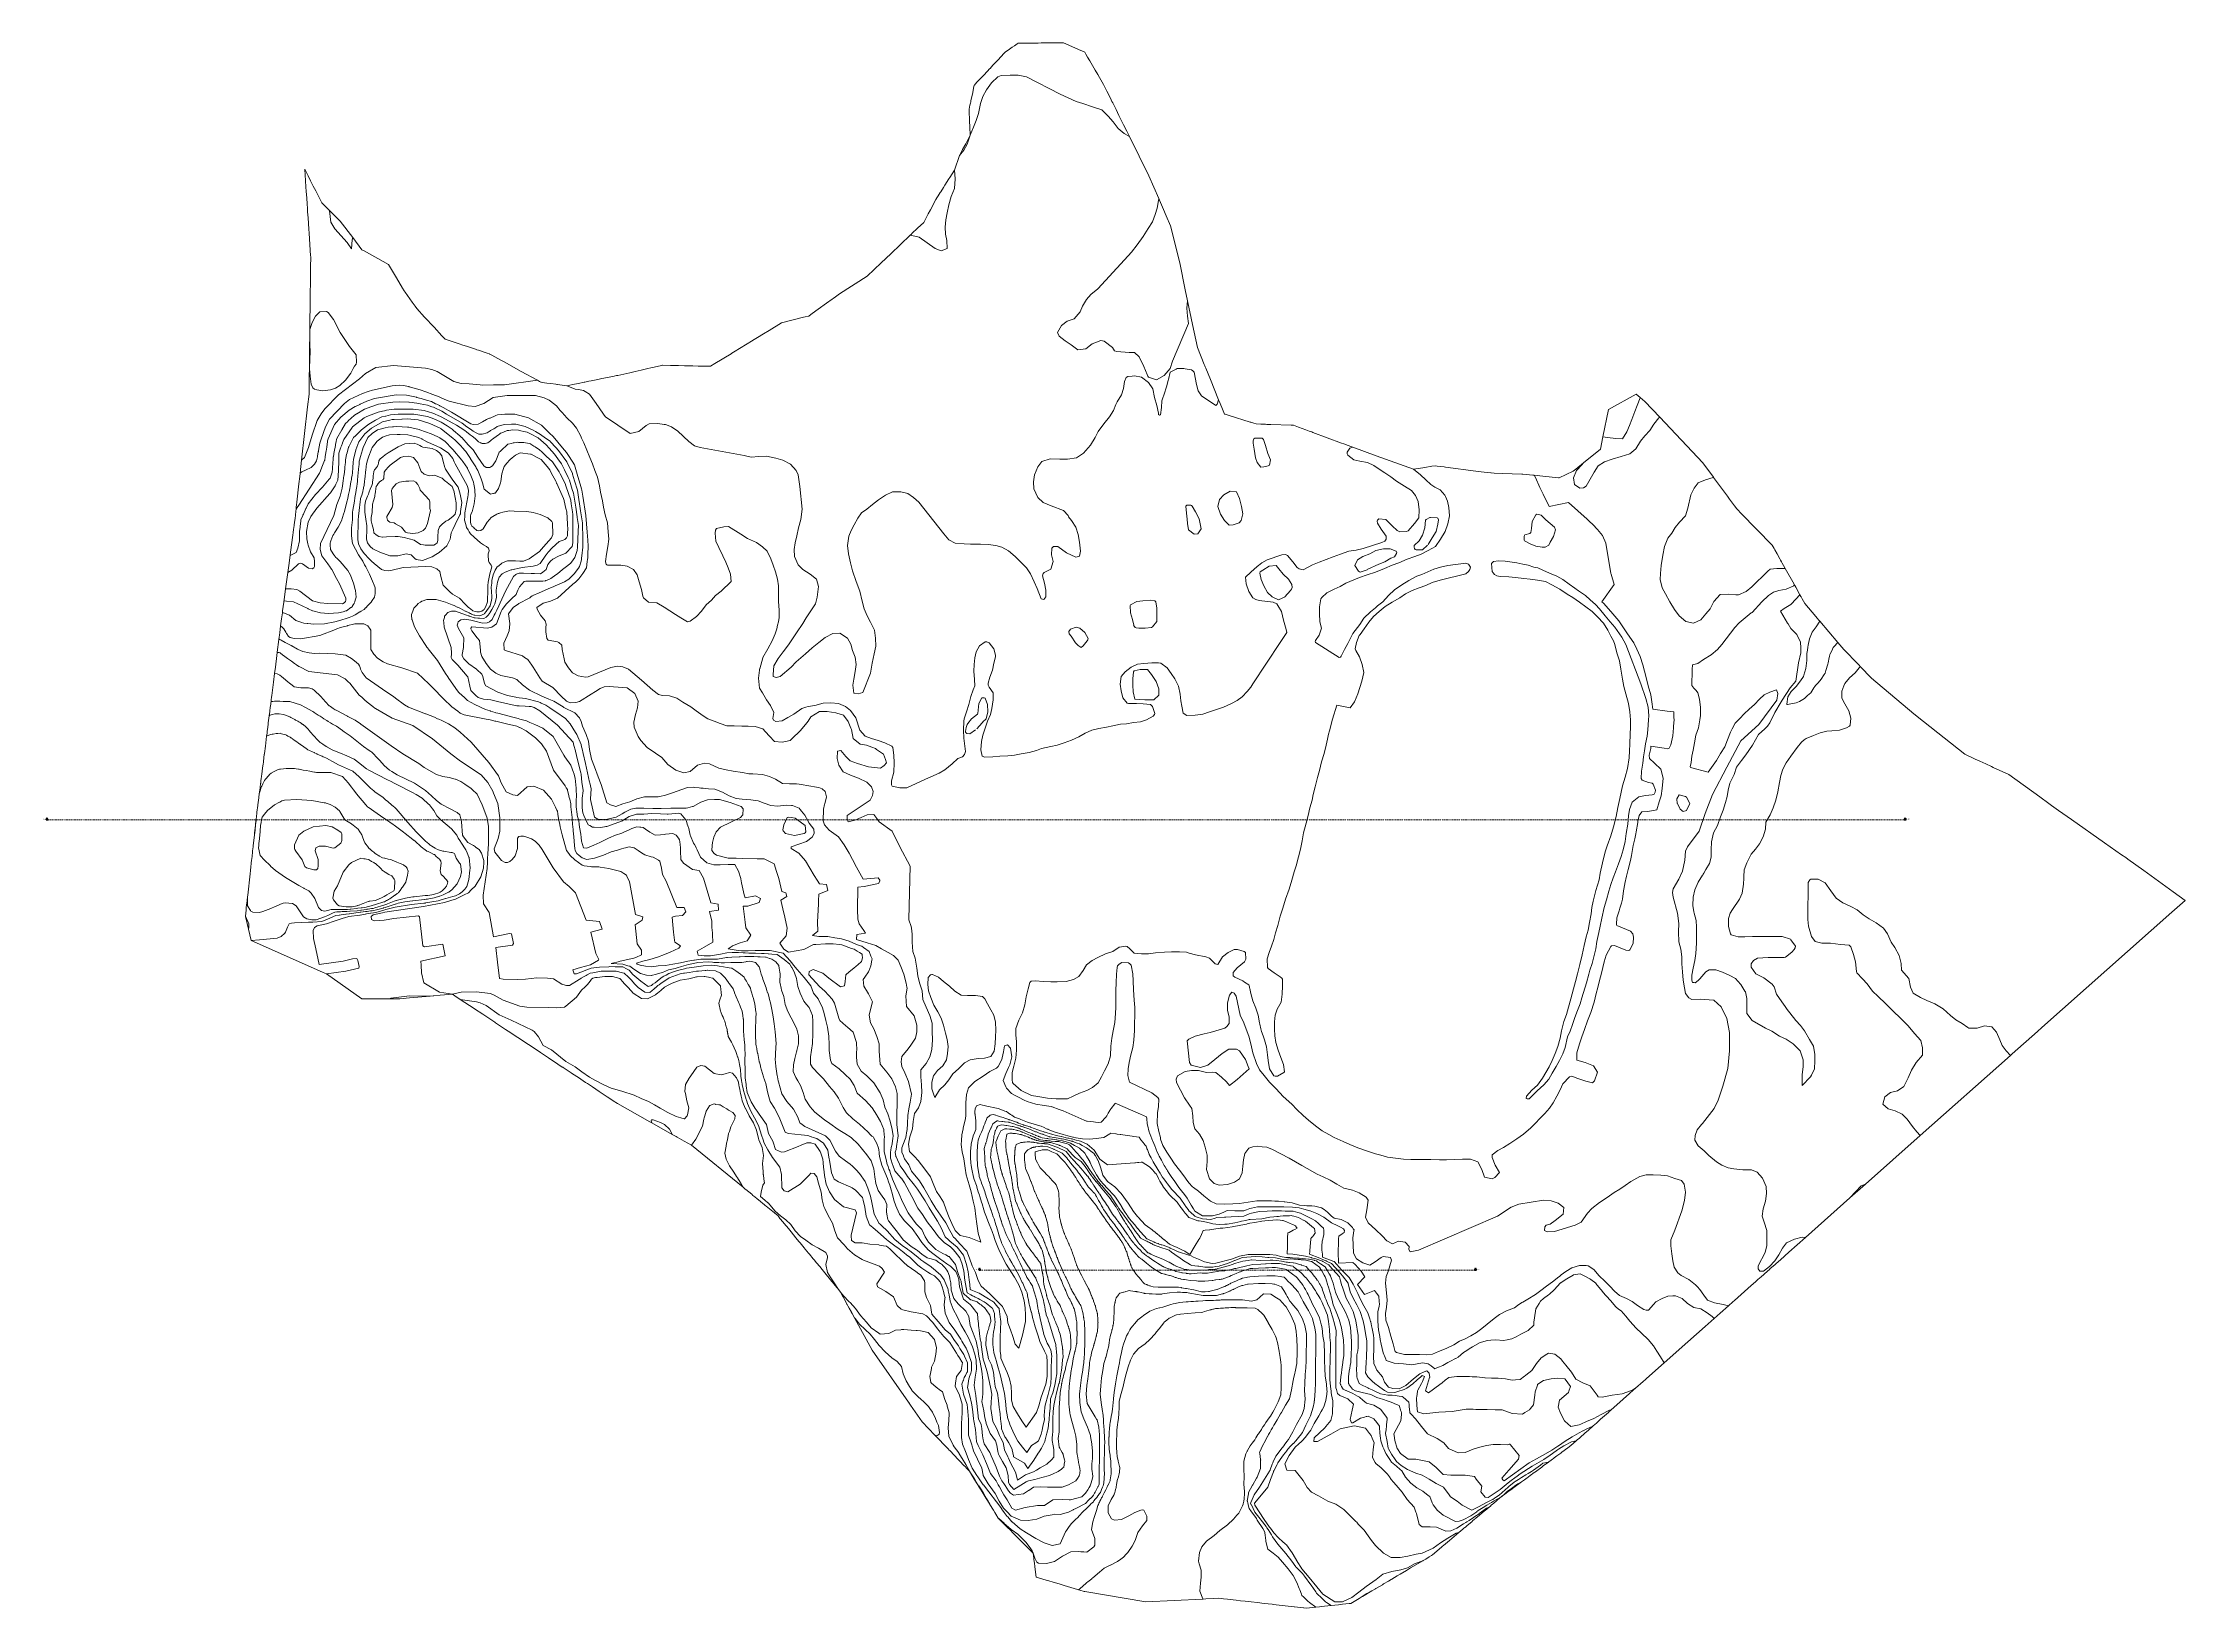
# Model space of a CAD drawing. Header units: metres. Extents: x -436 to 259, y -222 to 285.
import ezdxf

# ---------------------------------------------------------------- set-up
doc = ezdxf.new("R2010")
doc.units = ezdxf.units.M
doc.header["$MEASUREMENT"] = 0
doc.linetypes.add('Punto & Rayas', pattern=[0.670278, 0.3175, -0.176389, 0, -0.176389])
doc.layers.add('Marcador - Secciones', color=7, linetype='Continuous')
doc.layers.add('Nuevo_Estructura - Carga', color=7, linetype='Continuous')
for name, color, linetype, lineweight, true_color in [('Marcador - Secciones_Pluma_Nº__25', 7, 'Continuous', 35, 0x40a5ff), ('Marcador - Secciones_Pluma_Nº__85', 7, 'Continuous', 20, 0x80c2ff), ('Nuevo_Estructura - Carga_Pluma_Nº__89', 7, 'Continuous', 20, 0x71cebe)]:
    doc.layers.add(name, color=color, linetype=linetype, lineweight=lineweight, true_color=true_color)
doc.styles.add('Estilo_Generado_1', font='arial.ttf')

# ---------------------------------------------------------------- blocks, each defined once
blk = doc.blocks.new('Forma_1')
at = {"layer": 'Nuevo_Estructura - Carga_Pluma_Nº__89', "color": 123, "linetype": 'Continuous', "lineweight": 20, "true_color": 0x71cebe, "flags": 128}
for points in [[(-133.82, 271.35), (-133.77, 271.41), (-133.48, 271.71), (-133.37, 271.83), (-132.94, 272.29), (-131.43, 273.9), (-130.93, 274.42), (-129.42, 276.04), (-128.97, 276.52), (-128.59, 276.92), (-128.29, 277.24), (-127.64, 277.93), (-127.24, 278.36), (-126.86, 278.77), (-126.41, 279.24), (-124.85, 280.9), (-124.4, 281.39), (-123.64, 282.19), (-123.13, 282.54), (-122.39, 283.06), (-121.52, 283.67), (-120.8, 284.16), (-119.9, 284.79), (-119.6, 285)], [(-119.6, 285), (-118.3, 285.01), (-117.2, 285.01), (-115.57, 285.02), (-113.83, 285.03), (-113.1, 285.03), (-112.17, 285.04), (-107.12, 285.07), (-105.38, 285.08), (-104.91, 285.08), (-99.24, 282.64), (-98.36, 282.25), (-97.99, 282.1)], [(-97.99, 282.1), (-97.6, 281.43), (-97.05, 280.47), (-96.32, 279.21), (-94.56, 276.18), (-93.78, 274.84), (-93.2, 273.84), (-91.9, 271.6), (-91.75, 271.34), (-91.44, 270.72), (-90.82, 269.46), (-89.67, 267.15), (-89.4, 266.59), (-89.15, 266.08), (-88.92, 265.63), (-87.85, 263.47), (-86.88, 261.51), (-86.45, 260.64), (-85.38, 258.49), (-84.35, 256.41), (-83.52, 254.73), (-77.21, 241.99), (-73.99, 234.58), (-73.76, 234.04), (-72.8, 231.85), (-72.46, 231.05), (-71.55, 228.96), (-70.18, 225.81), (-67.18, 213.8), (-65.43, 205.06), (-64.67, 201.46), (-63.04, 193.81), (-61.45, 186.31), (-59.22, 180.82), (-59.04, 180.38), (-58.91, 180.04), (-58.75, 179.66), (-57.24, 175.95), (-54.57, 169.37), (-54.09, 168.17), (-53.32, 166.29), (-52.91, 165.28), (-52.79, 164.97), (-52.7, 164.75)], [(-219.35, 180.25), (-217.97, 181.09), (-215.6, 182.54), (-215.06, 182.87), (-212.7, 184.31), (-212.41, 184.48), (-210.8, 185.47), (-210.48, 185.66), (-206.87, 187.87), (-206.61, 188.03), (-202.2, 190.72), (-200.31, 191.87), (-196.28, 194.33), (-189.14, 196.12), (-188.61, 196.25), (-187.5, 196.52), (-186.84, 197), (-185.19, 198.2), (-180.93, 201.27), (-180.7, 201.43), (-178.81, 202.8), (-177.53, 203.72), (-168.54, 209.49), (-164.03, 213.77), (-160.91, 216.73), (-154.62, 222.7), (-154.21, 223.09), (-154.04, 223.25), (-152.19, 225), (-150.22, 226.88), (-148.71, 229.7), (-148.04, 230.96), (-147.61, 231.76), (-147.03, 232.86), (-146.27, 234.26), (-145.94, 234.89), (-145.57, 235.47), (-144.88, 236.55), (-144.71, 236.82), (-143.81, 238.24), (-143.33, 238.99), (-142.08, 240.97), (-141.75, 241.48), (-140.27, 243.81), (-138.62, 248.59), (-137.58, 250.53), (-136.6, 252.37), (-135.1, 255.18), (-134.03, 257.77), (-133.24, 259.87), (-132.43, 262.21), (-131.8, 265.37), (-130.99, 267.66), (-129.87, 269.85), (-128.2, 272.1), (-126.14, 274.04), (-125.05, 274.52), (-122.15, 274.61), (-119.55, 274.57), (-116.86, 274.04), (-105.94, 268.48), (-100.76, 266.02), (-98.66, 265.37), (-95.47, 264.39), (-92.43, 263.33), (-90.35, 261.31), (-88.78, 259.47), (-87.11, 257.31), (-85.16, 255.7), (-83.52, 254.73)], [(-133.82, 271.35), (-133.91, 270.93), (-134.3, 269.08), (-134.32, 268.98), (-134.44, 268.43), (-134.51, 268.09), (-134.91, 266.24), (-134.92, 266.19), (-134.98, 265.93), (-135.05, 265.57), (-135.2, 264.89), (-135.48, 263.56), (-135.43, 262.44), (-135.34, 260.42), (-135.31, 259.74), (-135.23, 257.91), (-135.1, 255.18), (-136.13, 252.23), (-137.18, 250.31), (-138.62, 248.59)], [(-349.21, 197.99), (-349.2, 198.79), (-349.19, 199.56), (-349.19, 200.28), (-349.06, 211.06), (-349.05, 212.29), (-349, 215.8), (-349.02, 215.99), (-349.53, 223.42), (-349.61, 224.69), (-349.87, 228.39), (-350, 230.28), (-350.07, 231.4), (-350.17, 232.88), (-350.3, 234.75), (-350.46, 237.01), (-350.54, 238.27), (-350.69, 240.5), (-350.81, 242.16), (-350.95, 244.17)], [(-350.95, 244.17), (-349.81, 241.94), (-349.03, 240.4), (-348.15, 238.67), (-347.37, 237.15), (-346.69, 235.81), (-345.36, 233.2), (-345.33, 233.13), (-342.89, 230.75), (-339.4, 227.33), (-335.38, 221.98), (-332.39, 218.02), (-331.69, 217.63), (-323.72, 213.21)], [(-140.27, 243.81), (-140.02, 241.01), (-140.2, 237.91), (-141.33, 235.27), (-142.05, 232.6), (-142.63, 229.98), (-143.06, 227.69), (-143.3, 225.37), (-143.14, 223.05), (-142.74, 221.01), (-142.56, 218.47)], [(-342.47, 226.97), (-342.91, 230.6), (-342.89, 230.75)], [(-101.38, 195.6), (-99.5, 197.92), (-98.67, 199.78), (-97.46, 201.92), (-96.06, 203.54), (-93.69, 205.38), (-85.09, 214.77), (-82.86, 217.21), (-80.96, 219.6), (-79.05, 222.27), (-77.43, 224.88), (-76.01, 227.07), (-75.15, 229.49), (-74.51, 231.45), (-74.05, 234.01), (-73.99, 234.58)], [(-335.74, 218.26), (-337.2, 220.4), (-341.13, 224.83), (-342.47, 226.97)], [(-144.53, 217.71), (-146.47, 218.42), (-151.66, 222.09), (-154.09, 222.64), (-154.62, 222.7)], [(-335.38, 221.98), (-335.57, 221.25), (-335.74, 218.26)], [(-142.56, 218.47), (-144.53, 217.71)], [(-323.72, 213.21), (-321.2, 208.93), (-319.19, 205.53), (-318.69, 204.69), (-318.39, 204.26), (-316.08, 200.99), (-315.17, 199.7), (-314.63, 198.93), (-312.09, 196.21), (-308.99, 192.88), (-306.43, 190.13), (-305.69, 189.33), (-305.4, 189.02)], [(-349.99, 167.13), (-349.53, 171.19), (-349.52, 171.98), (-349.51, 172.56), (-349.5, 173.86), (-349.49, 174.52), (-349.46, 176.94), (-349.46, 177.21), (-349.43, 179.41), (-349.39, 182.73), (-349.39, 182.84), (-349.37, 184.77), (-349.36, 185.13), (-349.36, 185.2), (-349.34, 186.98), (-349.31, 189.59), (-349.31, 189.62), (-349.28, 192.12), (-349.28, 192.14), (-349.28, 192.16), (-349.26, 194.4), (-349.25, 194.8), (-349.23, 196.76), (-349.23, 196.85), (-349.21, 197.99)], [(-346.05, 197.92), (-347.42, 196.45), (-348.51, 194.42), (-349.23, 192.14), (-349.27, 189.61), (-349.31, 186.98), (-349.21, 185.14), (-349.19, 184.78), (-349.28, 182.79), (-349.42, 179.41), (-349.17, 177.01), (-348.88, 174.39), (-348.35, 173.25)], [(-343.85, 197.98), (-346.05, 197.92)], [(-334.29, 183.98), (-336.42, 186.66), (-339.43, 191.15), (-341.58, 195.45), (-343.34, 197.64), (-343.85, 197.98)], [(-106.83, 191.22), (-105.48, 193.41), (-103.68, 194.83), (-101.38, 195.6)], [(-64.67, 201.46), (-64.85, 199.11), (-64.65, 196.51), (-64.37, 194.09)], [(-305.4, 189.02), (-300.51, 187.4), (-299.97, 187.22), (-298.13, 186.61), (-295.54, 185.75), (-295.08, 185.59), (-294.56, 185.42), (-291.74, 184.49), (-291.02, 184.25), (-290.98, 184.22), (-290.25, 183.83), (-287.34, 182.23), (-286.27, 181.64), (-280.71, 178.59), (-275.48, 175.72), (-274.75, 175.32), (-274.38, 175.12), (-274.31, 175.08), (-273.95, 175.03), (-272.43, 174.82), (-271.12, 174.64), (-269.55, 174.43), (-269.18, 174.38), (-269.05, 174.36), (-268.97, 174.35), (-265.91, 173.93), (-265.55, 174), (-263.47, 174.43), (-262.14, 174.7), (-260.37, 175.06), (-260.1, 175.11), (-258.81, 175.38), (-258.01, 175.54), (-256.92, 175.76), (-255.91, 175.97), (-254.61, 176.23), (-253.93, 176.37), (-252.17, 176.73), (-250.55, 177.06), (-249.86, 177.2), (-249.41, 177.3), (-245.55, 178.16), (-243.78, 178.56), (-241.8, 179), (-240.14, 179.37), (-238.24, 179.8), (-237.61, 179.94), (-235.26, 180.47), (-234.87, 180.55), (-234.85, 180.55), (-232.35, 180.5), (-232.27, 180.5), (-230.12, 180.46), (-229.72, 180.45), (-227.79, 180.41), (-225.47, 180.37), (-225.04, 180.36), (-223.34, 180.33), (-221.9, 180.3), (-220.17, 180.26), (-219.35, 180.25)], [(-106.26, 189.98), (-106.83, 191.22)], [(-100.27, 185.55), (-102.43, 187.16), (-104.31, 188.44), (-106.26, 189.98)], [(-92.8, 188.55), (-95.61, 187.52), (-97.59, 185.89)], [(-91.67, 188.42), (-92.8, 188.55)], [(-88.29, 185.27), (-88.94, 186.32), (-91.67, 188.42)], [(-64.37, 194.09), (-69.5, 181.95), (-70.31, 179.52), (-72.21, 177.3), (-74.72, 175.89)], [(-348.35, 173.25), (-347.76, 172.83), (-347.02, 172.58), (-345.06, 172.33), (-342.54, 172.57), (-340.99, 173.11), (-339.53, 173.98), (-337.69, 175.73), (-335.95, 178.04), (-335.24, 179.55), (-334.83, 180.28), (-334.3, 180.94), (-334.11, 181.54), (-334.29, 183.98)], [(-97.59, 185.89), (-100.27, 185.55)], [(-81.87, 184.76), (-83.6, 184.76), (-87.54, 185.03), (-88.29, 185.27)], [(-77.29, 176.75), (-77.48, 176.99), (-77.71, 177.56), (-78.86, 180.18), (-80.31, 183.3), (-81.87, 184.76)], [(-244.37, 114.39), (-246.4, 115.46), (-248.45, 115.74), (-250.71, 115.77), (-252.77, 115.77), (-252.98, 115.85), (-253.19, 116.06), (-253.33, 116.4), (-253.37, 116.99), (-253.05, 119.38), (-252.64, 121.86), (-252.28, 124.15), (-252.51, 126.53), (-252.73, 129.44), (-253.53, 132.13), (-254.04, 134.6), (-254.37, 136.64), (-254.97, 139.44), (-255.35, 141.53), (-255.95, 144.33), (-256.87, 146.5), (-257.63, 148.62), (-258.5, 150.69), (-259.44, 153.05), (-260.41, 155.38), (-261.13, 156.94), (-261.4, 157.55), (-262.83, 160.17), (-264.09, 161.85), (-265.94, 163.51), (-267.48, 165.26), (-268.05, 165.9), (-269.33, 167.37), (-271.29, 168.94), (-271.65, 169.24), (-273.29, 169.98), (-276.13, 170.73), (-280.04, 170.75), (-282.86, 170.76), (-285.27, 170.78), (-289.86, 170.08), (-292.81, 168.21), (-295.63, 167.24), (-297.91, 167.4), (-304.13, 168.89), (-305.45, 169.49), (-307.1, 170.26), (-307.54, 170.47), (-308.49, 170.8), (-310.24, 171.43), (-310.77, 171.62), (-311.62, 171.92), (-313.49, 172.59), (-317.12, 173.62), (-317.16, 173.64), (-319.01, 173.98), (-320.21, 174.09), (-322.55, 173.88), (-328.99, 172.51), (-330.34, 172.07), (-332.21, 171.47), (-336.44, 169.49), (-338.08, 168.2), (-342.89, 163.09), (-344.09, 160.87), (-344.6, 159.45), (-345.95, 155.67), (-346.06, 155.37), (-346.45, 152.96), (-346.48, 152.78), (-346.5, 152.65), (-346.53, 152.46), (-346.76, 151.05), (-346.79, 150.94), (-347.15, 149.61), (-347.79, 148.54), (-347.88, 148.39), (-348.85, 147.38), (-350.72, 146.55), (-350.73, 146.55), (-351.92, 146.03), (-352.42, 145.57)], [(-275.48, 175.72), (-286.14, 174.24), (-289.73, 174.2), (-293.22, 174.17), (-294.01, 174.23), (-297.6, 174.5), (-300.26, 174.71), (-302.57, 175.34), (-307.98, 178.57), (-309.7, 179.16), (-311.78, 179.61), (-322.15, 180.49), (-327.89, 179.81), (-331.22, 177.95), (-333.16, 176.19), (-339.98, 170.94), (-344.43, 166.5), (-345.65, 164.85), (-346.91, 162.62), (-348.57, 157.95), (-349.75, 153.95), (-351.03, 150.63)], [(-245.41, 158.47), (-253.38, 163.84), (-253.8, 164.39), (-255.66, 167.14), (-256.94, 168.98), (-258.64, 171.23), (-260.03, 172.07), (-260.54, 172.39), (-262.18, 172.66), (-263.19, 172.83), (-265.62, 173.77), (-265.84, 173.89), (-265.91, 173.93)], [(-84.52, 176.58), (-85.05, 175.31), (-85.37, 173.06), (-86.03, 170.94), (-87.46, 168.73), (-87.92, 167.88), (-88.66, 165.9), (-89.94, 163.86), (-91.75, 161.53), (-93.63, 159.05), (-94.62, 157.12), (-96.14, 154.65), (-98.43, 152.12), (-100.7, 150.59)], [(-84.04, 176.93), (-84.52, 176.58)], [(-79.59, 176.71), (-81.81, 177.14), (-82.59, 177.06), (-84.04, 176.93)], [(-75.89, 172.96), (-77.34, 174.95), (-79.59, 176.71)], [(-74.72, 175.89), (-77.29, 176.75)], [(-70.28, 178.29), (-70.86, 176), (-70.93, 175.73), (-71.41, 173.9), (-71.71, 172.89), (-72.02, 171.82), (-72.98, 169.04), (-73.08, 166.91), (-73.4, 164.47)], [(-67.99, 179.49), (-68.33, 179.31), (-70.28, 178.29)], [(-63.33, 179.13), (-65.47, 179.42), (-65.81, 179.47), (-67.99, 179.49)], [(-62.51, 178.33), (-62.95, 178.75), (-63.33, 179.13)], [(-55.45, 167.51), (-60.15, 170.68), (-61.24, 172.23), (-61.73, 174.35), (-62.51, 178.33)], [(-365.34, 44.17), (-365.3, 44.51), (-365.24, 44.95), (-365.22, 45.11), (-365.21, 45.21), (-365.2, 45.32), (-365.19, 45.35), (-365.19, 45.37), (-365.14, 45.73), (-365.01, 46.75), (-364.96, 47.17), (-364.91, 47.6), (-364.88, 47.84), (-364.83, 48.22), (-364.81, 48.37), (-364.77, 48.69), (-364.75, 48.8), (-364.75, 48.85), (-364.72, 49.04), (-364.49, 50.88), (-364.45, 51.19), (-364.45, 51.23), (-364.44, 51.27), (-364.36, 51.88), (-364.33, 52.18), (-364.04, 54.46), (-364.03, 54.54), (-364.02, 54.6), (-364.01, 54.67), (-363.7, 57.1), (-363.29, 60.37), (-363.16, 61.36), (-363.12, 61.69), (-363.12, 61.7), (-363.08, 62.03), (-363.04, 62.36), (-363.03, 62.42), (-363.01, 62.54), (-362.81, 64.16), (-362.74, 64.68), (-362.45, 66.98), (-362.43, 67.13), (-362.42, 67.19), (-362.41, 67.27), (-362.4, 67.37), (-362.25, 68.57), (-362.12, 69.6), (-361.97, 70.75), (-361.93, 71.06), (-361.87, 71.54), (-361.81, 72.03), (-361.78, 72.28), (-361.71, 72.81), (-361.68, 73.03), (-361.63, 73.48), (-361.62, 73.5), (-361.07, 77.82), (-360.72, 80.62), (-360.62, 81.42), (-360.62, 81.42), (-360.61, 81.5), (-360.56, 81.84), (-360.1, 85.5), (-359.85, 87.5), (-359.84, 87.56), (-359.31, 91.72), (-359.31, 91.77), (-359.13, 93.13), (-359.03, 93.92), (-358.77, 95.99), (-358.75, 96.14), (-358.45, 98.37), (-358.19, 100.32), (-358.1, 101), (-357.73, 103.81), (-357.68, 104.13), (-357.68, 104.14), (-357.63, 104.54), (-357.15, 108.07), (-356.74, 111.17), (-356.45, 113.35), (-356.03, 116.44), (-355.9, 117.42), (-355.69, 118.99), (-355.56, 119.95), (-355.14, 123.13), (-354.92, 124.75), (-354.82, 125.51), (-354.71, 126.35), (-354.57, 127.36), (-354.57, 127.38), (-354.48, 128.02), (-354.39, 128.68), (-354.36, 128.93), (-354.29, 129.44), (-354.25, 129.75), (-354.18, 130.29), (-354.09, 130.96), (-354.08, 130.98), (-354.08, 131.03), (-354.07, 131.1), (-353.98, 131.76), (-353.94, 132.16), (-353.91, 132.43), (-353.86, 132.82), (-353.85, 132.88), (-353.81, 133.24), (-353.81, 133.28), (-353.74, 133.87), (-353.66, 134.61), (-353.58, 135.35), (-353.49, 136.14), (-352.81, 142.1), (-352.54, 144.49), (-352.43, 145.48), (-352.43, 145.54), (-352.42, 145.57), (-352.33, 146.42), (-352.28, 146.79), (-352.17, 147.8), (-351.95, 149.77), (-349.99, 167.13)], [(-353.74, 133.87), (-353.36, 134.51), (-352.9, 135.23), (-346.15, 145.6), (-345.83, 146.4), (-345.37, 147.53), (-345.36, 147.55), (-344.5, 149.67), (-344.43, 149.85), (-344.39, 150.12), (-344.32, 150.58), (-344.28, 150.9), (-344.26, 150.98), (-344.09, 152.15), (-344.06, 152.36), (-344.04, 152.45), (-344.01, 152.68), (-343.82, 153.97), (-343.53, 155.89), (-343.51, 156.05), (-343.46, 156.35), (-343.42, 156.44), (-343.32, 156.68), (-341.26, 161.41), (-339.19, 163.73), (-336.49, 166.05), (-334.53, 167.23), (-334.28, 167.34), (-333.06, 167.89), (-333.01, 167.92), (-330.85, 168.9), (-328.3, 169.75), (-321.25, 171), (-317.94, 170.9), (-314.72, 170.19), (-314.54, 170.15), (-313.76, 169.91), (-313.23, 169.76), (-311.5, 169.25), (-311.5, 169.25), (-309.87, 168.77), (-308.52, 168.12), (-308.43, 168.07), (-308.11, 167.92), (-307.23, 167.5), (-307.17, 167.47), (-306.02, 166.92), (-303.39, 165.32), (-303.38, 165.32), (-297.11, 161.53), (-296.35, 161.39), (-294.69, 161.49), (-293.34, 162.22), (-292.02, 162.94), (-291.79, 163.06), (-291.01, 163.38), (-290.82, 163.46), (-290.38, 163.64), (-289.56, 163.98), (-288.92, 164.25), (-288.44, 164.45), (-286, 164.72), (-285.81, 164.75), (-285.19, 164.74), (-284.05, 164.73), (-282.81, 164.73), (-278.34, 163.56), (-274.17, 161.16), (-273.59, 160.6), (-271.41, 158.48), (-270.48, 157.59), (-269.34, 156.22), (-268.4, 155.1), (-266.69, 153.05), (-266, 152.24), (-265.19, 150.95), (-263.5, 148.26), (-262.35, 144.48), (-261.59, 141.99), (-261.13, 140.48), (-261.07, 140.11), (-260.76, 138.15), (-259.74, 131.89), (-259.36, 126.46), (-259.17, 123.88), (-259.15, 123.52), (-259.05, 122.2), (-259.1, 118.89), (-259.1, 118.6), (-259.15, 118.28), (-259.25, 117.52), (-259.31, 117.08), (-259.33, 116.92), (-259.61, 114.89), (-260.74, 113.04), (-262.07, 111.29), (-262.93, 110.52), (-263.16, 110.31), (-263.95, 109.59), (-268.96, 105.09), (-271.23, 104.1), (-273.66, 103.5), (-275.62, 102.06)], [(-294.44, 158.22), (-295.29, 158.67), (-296.27, 159.2), (-296.8, 159.49), (-298.81, 160.97), (-298.94, 161.07), (-299.91, 161.79), (-304.91, 164.73), (-304.93, 164.74), (-306.48, 165.66), (-308.72, 166.74), (-308.78, 166.76), (-309.13, 166.94), (-309.71, 167.12), (-311.14, 167.59), (-313.5, 168.07), (-314.58, 168.3), (-315.41, 168.38), (-316.02, 168.45), (-317.11, 168.57), (-317.16, 168.57), (-320.11, 168.72), (-322.33, 168.65), (-327.04, 167.95), (-330.97, 166.55), (-331.26, 166.45), (-331.52, 166.36), (-334.05, 164.85), (-334.11, 164.81), (-334.93, 164.33), (-336.81, 162.57), (-337, 162.38), (-337.69, 161.74), (-338.93, 159.61), (-340.57, 156.81), (-340.62, 156.54), (-340.74, 155.88), (-340.94, 154.84), (-340.98, 154.57), (-341.36, 152.54), (-341.46, 152.02), (-341.47, 151.97), (-341.51, 151.71), (-341.54, 151.55), (-341.61, 151.18), (-341.66, 150.89), (-341.67, 150.85), (-341.68, 150.75), (-341.71, 150.37), (-341.85, 148.57), (-341.85, 148.55), (-341.93, 147.61), (-341.98, 146.95), (-342.06, 145.87), (-342.64, 144.02), (-342.97, 143.63), (-345.16, 141.01), (-347.49, 138.73), (-349.87, 135.67), (-350.52, 134.21), (-350.53, 134.19), (-351.37, 132.3), (-351.53, 131.96), (-351.7, 131.57), (-352.16, 130.53), (-352.18, 130.33), (-352.19, 130.26), (-352.32, 129.07), (-352.39, 128.49), (-352.44, 128.01), (-352.58, 126.74), (-352.58, 126.71), (-352.61, 124.84), (-352.63, 123.63), (-353.15, 121.3), (-353.67, 119.83)], [(-74.03, 164.65), (-74.12, 165.08), (-74.59, 167.5), (-75.34, 170.09), (-75.89, 172.96)], [(-55.04, 167.91), (-55.45, 167.51)], [(-54.57, 169.37), (-55.04, 167.91)], [(71.82, 166.23), (80.85, 171.2)], [(76.45, 156.77), (77.85, 158.98), (78.7, 161.01), (79.41, 163.04), (80.4, 165.63), (81.15, 167.56), (82.09, 169.99), (82.12, 170.13)], [(80.85, 171.2), (82.12, 170.13), (83.63, 168.86), (88.49, 163.72), (102.43, 148.98), (105.89, 144.28), (105.95, 144.2), (105.96, 144.19), (110.45, 138.09), (111.13, 137.16), (111.74, 136.32), (112.73, 134.99), (113.43, 134.03), (113.65, 133.81), (114.88, 132.55), (124.91, 122.26), (124.94, 122.23), (125.54, 121.16), (125.77, 120.75), (126.53, 119.4), (127.39, 117.86), (127.67, 117.36), (127.95, 116.86), (128.21, 116.41), (129.05, 114.9), (129.16, 114.71), (132.04, 109.56), (132.28, 109.13), (132.56, 108.64), (133.94, 106.19), (134.24, 105.64), (134.31, 105.52), (134.66, 104.89), (135.54, 103.33), (139.1, 99.11), (139.58, 98.54), (140.06, 97.97), (140.39, 97.58), (146.18, 90.72), (148.16, 88.38), (152.81, 83.64), (153.1, 83.34), (153.51, 82.93), (157.19, 79.17), (170.85, 67.58), (173.97, 65.12), (187.41, 54.51), (190.81, 52.93), (192.33, 52.22), (194.27, 51.32), (196.09, 50.47), (196.65, 50.21), (201.69, 47.86), (211.75, 40.62), (212.15, 40.33), (214.19, 38.86), (215.07, 38.23), (215.57, 37.87), (217.83, 36.24), (221.97, 33.34), (232.76, 25.77), (238.26, 21.92), (239.58, 20.99), (240.25, 20.51), (245.43, 16.76), (254.98, 9.87), (258.86, 7.06)], [(-279.73, 110.45), (-279.19, 110.63), (-278.95, 110.62), (-274.61, 110.61), (-273.74, 110.61), (-272.95, 110.73), (-272.89, 110.74), (-272.77, 110.76), (-272.32, 110.95), (-271.17, 111.44), (-269.49, 112.61), (-269.01, 112.99), (-268.98, 113.01), (-267.32, 114.33), (-266.52, 114.97), (-264.63, 116.46), (-264.6, 116.49), (-264.46, 116.69), (-263.37, 118.28), (-262.55, 120.5), (-262.5, 121.6), (-262.23, 126.67), (-262.22, 126.82), (-262.13, 128.6), (-262.55, 131.26), (-262.58, 131.47), (-263.07, 134.6), (-263.78, 139.14), (-264.16, 140.35), (-265.07, 143.36), (-265.49, 144.2), (-266.68, 146.64), (-267.66, 148.66), (-268.83, 150.26), (-269.91, 151.77), (-271.63, 153.71), (-272.61, 154.82), (-275.21, 157.07), (-275.44, 157.18), (-277.46, 158.2), (-278.75, 158.86), (-279.87, 159.13), (-280.84, 159.36), (-281.28, 159.47), (-281.6, 159.55), (-283.5, 159.6), (-284.79, 159.43), (-285.28, 159.37), (-285.49, 159.28), (-285.73, 159.18), (-286.02, 159.07), (-286.66, 158.81), (-287.36, 158.53), (-287.42, 158.51), (-287.7, 158.3), (-288.23, 157.91), (-288.72, 157.55), (-289.01, 157.34), (-289.16, 157.23), (-290.07, 156.56), (-290.33, 156.37), (-290.67, 156.12), (-291.58, 155.45), (-292.44, 155.2), (-292.49, 155.19), (-292.58, 155.18), (-292.77, 155.18), (-293.35, 155.17), (-293.69, 155.31), (-293.88, 155.39), (-294.62, 155.7), (-295.65, 156.79), (-296.67, 157.56), (-297.3, 158.05), (-298.51, 158.97), (-299.05, 159.39), (-300.58, 160.36), (-301.74, 161.1), (-302.91, 161.85), (-306.68, 163.84), (-306.7, 163.85), (-306.94, 163.98), (-309.41, 165.02), (-312.18, 165.89), (-315.75, 166.32), (-315.84, 166.34), (-316.25, 166.39), (-318.61, 166.34), (-318.68, 166.34), (-319.94, 166.32), (-321.91, 166.29), (-322.85, 166.18), (-324.4, 166), (-325.06, 165.84), (-325.73, 165.69), (-327.09, 165.37), (-330.76, 163.92), (-331.69, 163.56), (-335.41, 160.57), (-335.42, 160.56), (-335.54, 160.4), (-338.28, 156.53), (-338.68, 155.43), (-338.71, 155.32), (-339.03, 154.44), (-339.19, 153.99), (-339.21, 153.93), (-339.31, 153.65), (-339.86, 152.11), (-339.87, 152.09), (-339.9, 150.58), (-339.9, 150.37), (-339.9, 150.37), (-339.9, 150.13), (-339.92, 149.31), (-339.92, 149.23), (-339.93, 148.65), (-339.93, 148.65), (-339.93, 148.47), (-339.94, 147.51), (-339.95, 147), (-339.98, 146.65), (-339.99, 146.49), (-340.13, 144.87), (-340.13, 144.75), (-340.25, 143.31), (-340.63, 142.48), (-340.84, 142.03), (-341.08, 141.5), (-342.59, 139.26), (-342.78, 138.97), (-347, 134.21), (-348.95, 131.54), (-349.87, 129.69), (-350.34, 126.73), (-350.29, 124.3), (-349.92, 122.68), (-349.82, 122.27), (-349.02, 120.1), (-347.89, 118.16), (-347.84, 118.08)], [(-292.71, 140.38), (-293.06, 141.59), (-293.22, 142.16), (-293.58, 143.41), (-293.68, 143.77), (-294.78, 146.46), (-295.35, 147.36), (-295.5, 147.6), (-297.17, 150.28), (-297.22, 150.35), (-298.64, 152.63), (-300, 154.05), (-300.14, 154.2), (-302.27, 156.44), (-302.83, 156.87), (-302.86, 156.9), (-304.91, 158.52), (-306.74, 159.96), (-306.8, 160.01), (-306.82, 160.02), (-310.33, 161.71), (-310.34, 161.72), (-314.19, 162.83), (-317.7, 163.23), (-319.31, 163.15), (-319.38, 163.15), (-319.42, 163.14), (-321.93, 163.03), (-322.54, 163), (-323.31, 162.8), (-325.71, 162.2), (-329.24, 160.14), (-331.47, 158.39), (-332.78, 156.62), (-333.43, 155.74), (-333.76, 154.86), (-334.39, 153.14), (-335.04, 150.42), (-335.11, 150.13), (-335.16, 149.9), (-335.17, 149.72), (-335.19, 149.43), (-335.21, 149.19), (-335.24, 148.77), (-335.3, 147.76), (-335.32, 147.43), (-335.34, 147.19), (-335.34, 147.16), (-335.42, 145.91), (-335.43, 145.72), (-335.43, 145.71), (-335.47, 145.49), (-335.55, 145.01), (-335.58, 144.84), (-335.63, 144.56), (-335.73, 143.96), (-335.75, 143.89), (-335.81, 143.52), (-335.88, 143.09), (-335.94, 142.78), (-336.19, 141.32), (-336.22, 141.13), (-336.28, 140.77), (-336.45, 139.97), (-336.71, 138.72), (-336.96, 137.51), (-336.97, 137.43), (-337.28, 136.26), (-338.09, 133.15), (-338.32, 132.27), (-339.05, 130.18), (-340.09, 128.11), (-341.29, 126.25), (-341.54, 125.86), (-341.82, 125.43), (-341.96, 125.06), (-342.05, 124.8), (-342.59, 123.31), (-342.74, 122.89), (-342.71, 122.33), (-342.62, 120.86)], [(-292.08, 147.45), (-292.89, 148.02), (-294.8, 150.82), (-296.34, 153.11), (-297.81, 154.72), (-297.89, 154.81), (-299.97, 157.11), (-300.09, 157.2), (-300.64, 157.68), (-302.68, 159.45), (-303.11, 159.83), (-304.78, 160.92), (-306.65, 162.14), (-308.26, 162.87), (-309.07, 163.24), (-311.14, 163.98), (-315.51, 164.73), (-317.59, 164.7), (-320.24, 164.67), (-320.6, 164.67), (-321.76, 164.57), (-323.12, 164.45), (-324.68, 164.12), (-324.75, 164.11), (-325.96, 163.86), (-327.95, 162.8), (-328.53, 162.49), (-330.11, 161.44), (-330.58, 161.13), (-332.51, 159.6), (-334.51, 157.67), (-335.09, 157.12), (-335.54, 156.25), (-336.66, 154.1), (-336.72, 153.98), (-337.18, 152.23), (-337.35, 151.59), (-337.64, 150.48), (-337.65, 150.39), (-337.68, 149.98)], [(-295.1, 127.02), (-296.08, 127.88), (-296.15, 127.95), (-296.7, 128.44), (-296.96, 128.89), (-297.15, 129.6), (-297.2, 131.69), (-297.06, 132.3), (-296.62, 133.06), (-295.97, 135.64), (-295.72, 138.25), (-295.76, 139.83), (-295.77, 140.26), (-295.77, 140.35), (-295.77, 140.35), (-295.97, 141.48), (-296.08, 142.07), (-296.18, 142.67), (-297.02, 144.82), (-298.16, 147.13), (-298.19, 147.17), (-299.68, 149.41), (-300.03, 149.82), (-302.89, 153.27), (-303.08, 153.5), (-305.43, 155.85), (-307.11, 157.01), (-307.76, 157.32), (-309.93, 158.39), (-313.57, 159.65), (-313.8, 159.73), (-317.17, 160.45), (-317.61, 160.55), (-321.04, 160.73), (-322.17, 160.64), (-322.52, 160.61), (-323.84, 160.52), (-324.8, 160.26), (-326.02, 159.94), (-327.3, 159.61), (-329.05, 158.44), (-330.51, 157.13), (-331.96, 153.89), (-332.17, 153.17), (-332.82, 150.96), (-333.15, 149.84), (-333.25, 149.51), (-333.26, 149.46), (-333.28, 149.21), (-333.33, 148.65), (-333.44, 147.49), (-333.48, 147.14), (-333.49, 146.95), (-333.54, 146.51), (-333.55, 146.35), (-333.57, 146.16), (-333.59, 145.95), (-333.61, 145.72), (-333.61, 145.68), (-333.63, 145.56), (-333.65, 145.31), (-333.67, 145.09), (-333.72, 144.53), (-333.73, 144.47), (-333.76, 144.14), (-333.8, 143.74), (-333.82, 143.48), (-333.82, 143.47), (-333.85, 143.18), (-333.98, 141.82), (-334, 141.59), (-334.08, 141.14), (-334.12, 140.84), (-334.25, 140.08), (-334.26, 139.99), (-334.46, 138.81), (-334.64, 137.66), (-334.65, 137.58), (-334.83, 136.49), (-335.3, 133.6), (-335.4, 132.99), (-335.41, 132.78), (-335.49, 130.42), (-335.81, 127.82), (-335.79, 125.29), (-335.43, 122.84), (-333.49, 119.16), (-332.09, 117.07), (-331.55, 115.83), (-331.07, 115.22), (-329.88, 112.9), (-328.62, 109.79), (-328.55, 109.6), (-328.07, 108.44), (-328.09, 107.53), (-328.1, 106.56), (-328.12, 106.43), (-328.18, 106.09), (-328.29, 105.37)], [(-284.82, 100.03), (-283.3, 102.06), (-281.62, 103.27), (-281.5, 103.33), (-280.2, 104.02), (-279.45, 104.42), (-277.93, 105.23), (-277.45, 105.68), (-277, 105.87), (-276.96, 105.89), (-274.95, 106.77), (-274.86, 106.81), (-271.26, 108.39), (-270.37, 108.78), (-269.7, 109.08), (-266.75, 110.37), (-265.25, 111.24), (-263.6, 112.94), (-262.19, 114.85), (-261.85, 115.32), (-261.27, 117.02), (-261.19, 117.59), (-261.14, 118.02), (-261.03, 118.77), (-260.8, 121.59), (-260.7, 122.77), (-260.74, 124.24), (-260.88, 129.41), (-260.9, 129.52), (-261.49, 133.37), (-262.4, 139.28), (-262.52, 140.09), (-263.42, 143.07), (-264.09, 145.31), (-264.15, 145.43), (-265.99, 149.23), (-268.62, 152.97), (-269.48, 153.89), (-271.22, 155.78), (-271.34, 155.92), (-272.81, 156.94), (-274.48, 158.11), (-276.11, 159.09), (-276.81, 159.52), (-279.42, 160.74), (-281.62, 161.26), (-282.51, 161.47), (-283.83, 161.44), (-286.15, 161.39), (-287.07, 161.15), (-288.19, 160.87), (-288.49, 160.69), (-289.09, 160.32), (-289.32, 160.18), (-289.66, 159.97), (-290.66, 159.37), (-290.87, 159.24), (-291.16, 159.06), (-291.79, 158.68), (-293.35, 158.22), (-293.51, 158.22), (-294.44, 158.22)], [(-239.27, 161.6), (-240.2, 161.09), (-242.55, 159.06)], [(-184.94, 111.19), (-187, 112.8), (-189.4, 114.35), (-190.89, 115.93), (-192.11, 118.55), (-192.18, 120.8), (-191.92, 122.98), (-191.39, 125.29), (-190.86, 127.84), (-190.09, 130.61), (-189.62, 133.96), (-190.38, 141.31), (-190.89, 145), (-191.59, 146.45), (-193.44, 148.46), (-195.93, 149.79), (-198.19, 150.5), (-201.2, 151.05), (-203.73, 150.96), (-206.2, 150.83), (-208.42, 151.33), (-222.71, 153.92), (-224.5, 154.44), (-226.43, 155.85), (-229.99, 159.21), (-231.96, 160.61), (-233.97, 161.32), (-234.4, 161.37), (-236.47, 161.64), (-239.27, 161.6)], [(-73.75, 164.43), (-74.03, 164.65)], [(-73.4, 164.47), (-73.75, 164.43)], [(-52.7, 164.75), (-52.48, 164.68), (-52.09, 164.56), (-51.18, 164.28), (-44.32, 162.14), (-44.09, 162.07), (-43.19, 161.78), (-42.4, 161.54), (-42.38, 161.53), (-40.89, 161.48), (-40.16, 161.45), (-39.34, 161.43), (-38.96, 161.41), (-38.05, 161.38), (-37.65, 161.37), (-31, 161.14), (-30.29, 161.12), (-28.67, 160.52), (-27.47, 160.08), (-26.28, 159.64), (-25.16, 159.23), (-24.39, 158.94), (-24, 158.8), (-14.69, 155.36), (-13.99, 155.11), (-12.53, 154.57), (-11.67, 154.25), (-11.02, 154.01), (-3.53, 151.25), (8.67, 146.91), (10.87, 145.04), (12.6, 143.45), (14.24, 141.96), (15.54, 141.08), (17.25, 140.19), (18.75, 138.49), (18.95, 138.02), (19.62, 136.49), (20.04, 134.5), (20.34, 131.77), (19.72, 129.22), (18.85, 126.69), (17.38, 124.2), (15.78, 121.78)], [(69.26, 153.35), (70.06, 157.36), (71.82, 166.23)], [(88.49, 163.72), (88.14, 163.49), (86.55, 161.45), (85.22, 159.41), (83.63, 157.68), (82.24, 155.99), (80.69, 153.52), (78.82, 151.82)], [(-291.37, 121.28), (-291.96, 121.8), (-292.99, 122.41), (-293.98, 123.01), (-296.04, 124.88), (-297.14, 125.88), (-297.21, 125.95), (-297.61, 126.58), (-297.73, 126.77), (-297.98, 127.17), (-298.47, 127.97), (-298.73, 128.93), (-299.11, 130.33), (-299.04, 131.62), (-299.03, 131.78), (-299.02, 131.92), (-299.02, 131.97), (-299.02, 131.98), (-299.01, 132.03), (-298.98, 132.63), (-298.98, 132.7), (-298.97, 132.76), (-298.97, 132.77), (-298.02, 137.94), (-297.9, 138.57), (-297.84, 140.01), (-298.13, 141.34), (-298.79, 142.53), (-302.16, 148.6), (-302.45, 149.23), (-302.46, 149.23), (-302.96, 150.33), (-304.29, 152.06), (-305.1, 152.59), (-306.89, 153.77), (-311.01, 155.63), (-311.14, 155.69), (-312.85, 156.59), (-312.89, 156.61), (-313, 156.67), (-313.97, 157.19), (-316.25, 157.71), (-316.54, 157.78), (-317.52, 158.01), (-319.98, 158.13), (-320.08, 158.14), (-320.47, 158.16), (-321.01, 158.13), (-323.47, 157.99), (-324.87, 157.56), (-325.71, 157.3), (-327.5, 155.97), (-328.21, 155.02), (-328.68, 154.4), (-329.05, 153.9), (-329.39, 153.04), (-330.15, 151.12), (-330.55, 149.8), (-330.65, 149.44), (-330.71, 149.26), (-330.88, 148.67), (-330.89, 148.61), (-330.99, 147.73), (-331, 147.62), (-331.02, 147.49), (-331.06, 147.16), (-331.08, 146.97), (-331.13, 146.52), (-331.19, 146.01), (-331.2, 145.95), (-331.23, 145.65), (-331.27, 145.29), (-331.3, 145.04), (-331.37, 144.49), (-331.39, 144.25), (-331.42, 143.97), (-331.42, 143.97), (-331.57, 142.71), (-331.6, 142.49), (-331.63, 142.16), (-331.7, 141.57), (-331.83, 140.93), (-331.89, 140.61), (-331.95, 140.33), (-332.09, 139.63), (-332.11, 139.54), (-332.17, 139.23), (-332.45, 138.42), (-332.81, 137.37), (-332.89, 137.13), (-333, 136.25), (-333.32, 133.5), (-333.53, 131.68), (-333.57, 130.37), (-333.76, 124.08), (-333.45, 122.7), (-332.77, 121.05), (-331.71, 119.55), (-330.06, 117.79), (-329.33, 117.02), (-328.41, 116.28), (-326.03, 114.39), (-325, 114.06), (-323.73, 113.95), (-323, 114.05), (-318.97, 114.98), (-311.65, 115.32), (-309.75, 115.19), (-308.14, 114.59), (-307.17, 113.67)], [(-316.47, 119.16), (-318.02, 119.4), (-320.71, 118.8), (-321.94, 118.81), (-322.61, 118.81), (-323.31, 118.82), (-326.61, 119.93), (-328.46, 120.81), (-328.65, 120.91), (-328.81, 121.03), (-329.76, 121.78), (-330.59, 123.04), (-330.92, 124.25), (-330.79, 127.44), (-330.79, 127.53), (-330.75, 128.42), (-330.77, 128.5), (-331.11, 130.64), (-331.47, 132.93), (-331.47, 133.41), (-331.47, 135.06), (-331.18, 136.56), (-330.58, 138.1), (-330.3, 138.82), (-330.29, 138.85), (-330.18, 139.15), (-330.15, 139.22), (-329.9, 139.86), (-329.8, 140.12), (-329.69, 140.4), (-329.22, 141.61), (-328.99, 142.2), (-328.99, 142.21), (-328.94, 142.66), (-328.93, 142.75), (-328.79, 144.02), (-328.75, 144.3), (-328.73, 144.49), (-328.61, 145.58), (-328.61, 145.58), (-328.58, 145.83), (-328.56, 146.04), (-328.55, 146.09), (-328.27, 146.64), (-328.27, 146.64), (-328.14, 146.91), (-328.13, 146.92), (-327.7, 147.41), (-327.33, 147.84), (-327.31, 147.88), (-327.07, 148.38), (-327.07, 148.39), (-327, 148.79), (-326.86, 149.55), (-326.67, 149.87), (-326.48, 150.19), (-325.64, 150.91), (-324.88, 151.56), (-324.87, 151.57), (-324.86, 151.57), (-323.89, 152.18), (-322.26, 153.19), (-320.68, 154.17), (-318.51, 155.15), (-315.45, 155.31), (-315.21, 155.23), (-314.52, 155.03), (-313.57, 154.51), (-313.1, 154.26), (-312.65, 154.02), (-309.57, 153.6), (-308.2, 152.98), (-307.28, 152.23), (-306.45, 151.2)], [(-285.1, 154.94), (-285.16, 154.89), (-285.64, 154.44), (-285.94, 154.16), (-286.5, 153.65), (-286.79, 153.38), (-287.17, 153.02), (-287.58, 152.65), (-287.9, 152.35)], [(-264.26, 121.86), (-263.98, 122.96), (-263.99, 124.99), (-263.99, 125.14), (-264, 129.46), (-264, 129.69), (-264.01, 132.23), (-264.13, 133.03), (-264.5, 135.6), (-264.67, 136.79), (-266.26, 141.46), (-266.51, 142.2), (-268.11, 145.33), (-268.47, 146.06), (-269.55, 147.65), (-270.6, 149.23), (-272.63, 151.13), (-274.06, 152.47), (-274.76, 153.13), (-276.26, 154.11), (-276.61, 154.34), (-277.56, 154.97), (-277.77, 155.11), (-278.18, 155.18), (-279.93, 155.51), (-281.56, 155.57), (-281.91, 155.59), (-282.3, 155.54), (-283, 155.45), (-283.38, 155.4), (-283.89, 155.26), (-285.1, 154.94)], [(-242.55, 159.06), (-245.41, 158.47)], [(-43.11, 156.7), (-43.4, 156.06)], [(-40.86, 147.49), (-42.02, 149.01), (-42.64, 150.55), (-43.07, 153.32), (-43.36, 155.3), (-43.4, 156.06)], [(-42.82, 156.93), (-43.11, 156.7)], [(-40.5, 156.9), (-42.82, 156.93)], [(-39.98, 156.54), (-40.5, 156.9)], [(-37.77, 149.88), (-38.57, 151.95), (-39.37, 154.52), (-39.98, 156.54)], [(-12.03, 153.68), (-12.94, 152.4)], [(-11.02, 154.01), (-12.03, 153.68)], [(60.46, 144.07), (61.53, 146.47), (63.19, 148.27), (63.74, 148.9), (69.26, 153.35)], [(70.06, 157.36), (71.57, 157.14), (74.2, 156.83), (76.45, 156.77)], [(-351.03, 150.63), (-351.95, 149.77)], [(-337.68, 149.98), (-337.72, 149.5), (-337.75, 149.12), (-337.76, 148.94), (-337.79, 148.54), (-337.8, 148.53), (-337.88, 147.42), (-337.93, 147.05), (-337.97, 146.76), (-338.05, 146.23), (-338.07, 146.03), (-338.08, 146), (-338.09, 145.92), (-338.28, 144.51), (-338.31, 144.27), (-338.33, 144.13), (-338.38, 143.82), (-338.47, 143.17), (-338.59, 142.26), (-338.8, 140.72), (-339.12, 139.47), (-339.46, 138.14), (-340.51, 135.41), (-341.55, 131.85), (-345.87, 122.79), (-345.9, 120.82), (-345.34, 118.82), (-343.46, 116.16), (-342.73, 115.14), (-342.56, 114.9), (-342.17, 114.36), (-341.53, 113.18), (-341.02, 112.25), (-340.6, 111.48), (-339.62, 109.69), (-337.58, 105.04)], [(-315.61, 150.69), (-317.13, 151.08), (-318.75, 151.01), (-319.89, 150.62), (-323.24, 148.2), (-323.7, 147.71), (-323.73, 147.68), (-324.76, 146.59), (-325.13, 145.93), (-325.29, 143.88)], [(-313.22, 146.09), (-313.64, 147.23), (-313.65, 147.25), (-314.25, 148.89), (-315.61, 150.69)], [(-308.8, 144.89), (-310.33, 144.78), (-311.26, 144.91), (-312.18, 145.31), (-313.22, 146.09)], [(-312.73, 117.31), (-309.6, 118.48), (-308.43, 119.18), (-307.32, 119.84), (-304.9, 122.07), (-303.77, 124.16), (-303.77, 124.18), (-303.68, 124.86), (-303.48, 126.27), (-302.94, 127.37), (-301.38, 130.54), (-300.8, 131.72), (-300.6, 132.12), (-300.55, 132.22), (-300.51, 132.32), (-300.49, 132.35), (-300.46, 132.41), (-300.4, 132.91), (-300.4, 132.98), (-300.38, 133.12), (-300.03, 136.1), (-300.49, 138.78), (-301.23, 141.08), (-302.95, 143.27), (-305.27, 146.86), (-305.56, 147.72), (-305.6, 147.85), (-305.96, 148.94), (-306.45, 151.2)], [(-290.95, 147.43), (-292.08, 147.45)], [(-287.9, 152.35), (-288.02, 152.06), (-289.01, 149.56), (-290.01, 148.02), (-290.58, 147.66), (-290.95, 147.43)], [(-281.09, 152.19), (-282.62, 151.44), (-283.62, 150.61), (-284.35, 150), (-284.43, 149.94), (-285.35, 148.85), (-286.24, 147.8), (-286.46, 147.14), (-287.04, 145.39), (-287.05, 145.33), (-287.33, 142.85), (-287.49, 142.41), (-288.13, 140.57), (-289.04, 139.18)], [(-266.6, 124.05), (-266.09, 124.64), (-265.76, 125.27), (-265.71, 126.36), (-265.66, 127.28), (-265.76, 129.09), (-265.97, 133.11), (-266.22, 134.15), (-266.8, 136.63), (-266.83, 136.73), (-266.97, 137.36), (-269.22, 142.28), (-269.25, 142.34), (-269.45, 142.78), (-269.54, 142.95), (-270.97, 145.68), (-271.5, 146.7), (-272.33, 147.7), (-274.25, 150.05), (-275.77, 150.83), (-277.53, 151.75), (-277.69, 151.76), (-281.09, 152.19)], [(-111.89, 149.41), (-113.15, 147.62), (-114.27, 145.03), (-114.63, 142.81), (-114.49, 140.56), (-113.2, 137.7), (-111.49, 136.11), (-108.9, 135.01), (-104.83, 133.47)], [(-100.7, 150.59), (-103.62, 150.13), (-106.1, 150.16), (-109.18, 150.22), (-111.89, 149.41)], [(-40.86, 147.49), (-39.92, 147.61), (-38.46, 148.01), (-38.05, 148.2)], [(-38.05, 148.2), (-37.77, 149.88)], [(-12.94, 152.4), (-12.89, 151.85)], [(-12.89, 151.85), (-12.64, 151.47), (-10.69, 149.96)], [(-10.69, 149.96), (-8.73, 149.53), (-6.3, 149.02), (-4.27, 148.03), (-2.47, 146.89), (-0.63, 145.68), (1.27, 144.38), (3.15, 142.98), (5.7, 141.33), (8.01, 139.93), (9.22, 138.33), (10.12, 136.38), (10.42, 133.74), (10.31, 131.14)], [(8.67, 146.91), (11.67, 147.37), (12.32, 147.47), (14.58, 147.82), (15.67, 147.99), (16.26, 147.91), (17.3, 147.78), (18.54, 147.62), (18.99, 147.56), (28.84, 146.28), (30.55, 146.06), (32.54, 145.8), (33.66, 145.65), (33.81, 145.65), (34.79, 145.61), (37.47, 145.51), (43.71, 145.27), (43.96, 145.26), (44.07, 145.25), (47.35, 144.93), (47.79, 144.89), (50.52, 144.62), (55.66, 144.13), (55.79, 144.12)], [(55.79, 144.12), (55.81, 144.13), (60.41, 146.21), (60.52, 146.3), (60.74, 146.47), (61.87, 147.39), (63.74, 148.9)], [(78.82, 151.82), (75.92, 150.98), (73.09, 150.16), (70.57, 149.24), (68.51, 147.92), (67.23, 145.97), (64.57, 141.37)], [(-327.78, 141.29), (-327.87, 140.59), (-328.01, 139.58), (-328.08, 139.02), (-328.17, 138.36), (-328.22, 137.99), (-328.62, 136.62), (-328.93, 135.58), (-329.06, 132.79), (-329.37, 131.18), (-329.34, 130.1), (-329.04, 128.87), (-328.65, 127.28), (-328.51, 126.28)], [(-325.29, 143.88), (-325.59, 143.47), (-325.87, 143.28), (-326.03, 143.18), (-326.81, 142.66), (-326.84, 142.62), (-327.08, 142.27), (-327.48, 141.72), (-327.78, 141.29)], [(-322.59, 140.67), (-322.62, 140.54), (-322.77, 139.96), (-322.33, 135.43), (-322.54, 134.45), (-323.97, 132.12), (-324.33, 131.54)], [(-315.66, 143.07), (-317.2, 143.02), (-318.16, 142.99), (-320.22, 142.72), (-321.28, 142.15), (-322.59, 140.67)], [(-310.19, 133.5), (-310.35, 134.19), (-310.36, 136.32), (-310.61, 136.92), (-313.15, 139.78), (-313.45, 140.13), (-313.66, 140.62), (-314.21, 141.95), (-314.91, 142.66), (-315.66, 143.07)], [(-303.13, 141.24), (-305.27, 143.02), (-305.45, 143.16), (-306.4, 143.96), (-308.8, 144.89)], [(-302.12, 132.31), (-301.84, 133.83), (-301.84, 134.22), (-301.81, 135.99), (-302.45, 139.44), (-302.49, 139.54), (-302.95, 140.75), (-303.13, 141.24)], [(-290.7, 138.83), (-292.71, 140.38)], [(-289.04, 139.18), (-289.21, 139.14), (-289.39, 139.1), (-289.49, 139.08), (-289.73, 139.03), (-289.75, 139.03), (-289.97, 138.98), (-290.7, 138.83)], [(-112.09, 104.83), (-113.37, 108.18), (-114.36, 110.4), (-115.63, 113), (-116.88, 114.93), (-118.45, 116.54), (-120.6, 118.53), (-122.71, 120.39), (-124.83, 121.57), (-126.83, 122.16), (-129.34, 122.46), (-131.78, 122.59), (-135, 122.63), (-137.13, 122.65), (-139.97, 122.95), (-142.07, 123.97), (-143.67, 125.91), (-151.79, 136.15), (-153.54, 137.69), (-155.4, 139.02), (-157.59, 139.55), (-160.32, 139.49), (-162.65, 138.43), (-164.83, 136.94), (-166.77, 135.42), (-168.66, 133.91), (-170.43, 132.7), (-171.54, 131.01), (-172.72, 128.89), (-173.77, 127.06), (-174.45, 125.15), (-174.89, 122.17), (-174.6, 119.39), (-173.9, 116.56), (-173.25, 113.95), (-172.13, 110.43), (-170.96, 107.34), (-170.15, 104.15), (-169.5, 101.63), (-168.55, 99.39), (-167.44, 97.29), (-166.2, 94.74), (-165.81, 92.09), (-165.77, 89.53), (-166.27, 87.02), (-166.93, 83.97), (-167.47, 80.79), (-169.94, 74.49)], [(-50.83, 139.79), (-52.86, 138.58), (-54.3, 137.06)], [(-48.82, 139.5), (-50.83, 139.79)], [(-47.26, 130.22), (-46.76, 132.37), (-47.13, 134.74), (-47.76, 137.35), (-48.82, 139.5)], [(52.61, 134.83), (50.69, 138.79), (49.57, 140.93), (48.14, 144.23), (47.79, 144.89)], [(60.83, 141.93), (60.46, 144.07)], [(62.53, 140.75), (60.83, 141.93)], [(63.76, 140.81), (62.53, 140.75)], [(64.57, 141.37), (63.76, 140.81)], [(96.79, 131.72), (97.54, 134.23), (98.57, 138.56), (99.62, 140.75), (100.97, 142.43)], [(100.97, 142.43), (103.29, 143.42), (105.83, 144.22)], [(105.83, 144.22), (105.89, 144.28)], [(-321.94, 129.5), (-321.5, 129.12), (-319.55, 128.12), (-318.22, 126.52), (-317.64, 126.21), (-315.86, 126.07), (-314.19, 126.24), (-312.49, 126.99), (-311.77, 127.8), (-311.14, 129.24), (-310.19, 133.5)], [(-305.23, 130.07), (-304.37, 130.34), (-302.94, 131.59), (-302.12, 132.31)], [(-270.78, 129.92), (-272.15, 131.14), (-274.57, 132.23), (-276.91, 132.86), (-278.89, 133.16), (-282.97, 133.28), (-284.54, 133.33), (-286.72, 132.93), (-287.45, 132.71), (-287.67, 132.64), (-287.79, 132.6), (-287.97, 132.55), (-288.04, 132.52), (-288.22, 132.47), (-288.63, 132.35), (-289.95, 131.57), (-290.46, 131.27), (-291.06, 130.53), (-291.75, 129.67), (-293.05, 127.55), (-293.78, 126.96)], [(-104.83, 133.47), (-103.35, 131.84)], [(-65.18, 134.85), (-65.03, 135.07), (-64.87, 135.21)], [(-64.35, 127.19), (-64.71, 129.23), (-64.76, 130.64), (-64.99, 132.63), (-65.18, 134.85)], [(-64.87, 135.21), (-63.63, 135.26)], [(-63.63, 135.26), (-63.4, 135.14), (-63.12, 134.85), (-62.03, 133.01), (-60.9, 130.77), (-60.27, 127.52)], [(-54.3, 137.06), (-54.87, 134.79)], [(-54.87, 134.79), (-53.98, 132.34), (-52.65, 130.25)], [(44.73, 125.58), (46.35, 126.08), (46.56, 126.22), (46.68, 126.41), (46.89, 127.64), (47.13, 129.89), (48.25, 132.12)], [(48.25, 132.12), (48.63, 132.28)], [(48.63, 132.28), (50.05, 131.93)], [(58.91, 136.1), (52.61, 134.83)], [(73.72, 109.5), (72.74, 112.86), (72.67, 113.11), (71.01, 122.92), (69.86, 125.38), (68.3, 127.36), (66.83, 128.97), (65.74, 129.93), (64.91, 130.68), (58.91, 136.1)], [(-328.51, 126.28), (-327.82, 125.57), (-326.9, 125.08), (-325.74, 124.84), (-325.64, 124.84), (-324.42, 124.9), (-321.59, 125.03), (-321.47, 125.04), (-320.69, 125.08), (-318.65, 124.79), (-315.42, 123.92), (-313.41, 122.44)], [(-324.33, 131.54), (-324.28, 131.23), (-324.14, 130.39)], [(-324.14, 130.39), (-323.77, 129.99), (-323.29, 129.69), (-321.94, 129.5)], [(-313.41, 122.44), (-312.46, 122.34), (-311.92, 122.28), (-311.14, 122.2), (-310.9, 122.21), (-309.11, 122.29), (-308.49, 122.56), (-308.04, 123.01), (-307.73, 123.72), (-307.73, 123.94), (-307.73, 124.26), (-307.72, 124.84), (-307.7, 127.03), (-307.24, 128.18), (-306.47, 128.9), (-306.34, 129.02), (-305.23, 130.07)], [(-293.78, 126.96), (-294.49, 126.9), (-295.1, 127.02)], [(-292.67, 100.03), (-292.59, 100.14), (-292.14, 100.78), (-291.7, 101.41), (-291.6, 101.54), (-290.85, 102.61), (-290.38, 104.44), (-290.25, 104.96), (-290.31, 106.21), (-290.32, 106.5), (-290.34, 106.88), (-290.43, 108.86), (-290.42, 109.02), (-290.31, 110.13), (-290.24, 110.81), (-289.8, 112.65), (-289.22, 114.2), (-288.49, 115.18), (-288.28, 115.36), (-287.36, 116.13), (-286.99, 116.44), (-286.56, 116.61), (-285.2, 117.15), (-284.41, 117.14), (-283.61, 117.13), (-283.47, 117.13), (-282.55, 117.12), (-281.18, 117.1), (-279.97, 117.09), (-278.11, 117.84), (-274.78, 120.2), (-273.51, 121.67), (-270.96, 124.61), (-270.51, 125.71), (-270.6, 129.45), (-270.78, 129.92)], [(-217.41, 127.66), (-217.71, 127.12), (-217.81, 126.1), (-217.66, 123.52), (-216.69, 121.49), (-215.37, 118.8), (-214.4, 116.77), (-213.6, 114.92), (-212.82, 112.8), (-212.64, 110.5)], [(-213.54, 128.25), (-215.04, 128.22), (-217.41, 127.66)], [(-203.49, 75.9), (-203.77, 79.18), (-203.47, 81.68), (-203.41, 82.12), (-203.4, 82.17), (-202.38, 85.71), (-202.34, 85.79), (-200.79, 88.63), (-199.36, 91.25), (-198.35, 93.53), (-197.84, 95.16), (-197.66, 96.3), (-197.32, 97.45), (-197.03, 98.76), (-197.12, 101.13), (-197.3, 103.98), (-197.34, 106.51), (-197.33, 109.07), (-197.59, 111.25), (-198.31, 113.61), (-199.07, 115.75), (-199.8, 117.77), (-201.02, 120.32), (-202.47, 121.71), (-204.42, 123.11), (-207.32, 124.36), (-209.55, 125.83), (-213.54, 128.25)], [(-103.35, 131.84), (-103.24, 131.48), (-102.31, 130.21), (-100.91, 128.11), (-100.07, 125.69), (-99.71, 123.22), (-99.32, 120.29), (-99.71, 118.73)], [(-62.5, 125.84), (-64.35, 127.19)], [(-61.36, 125.92), (-62.5, 125.84)], [(-61.36, 125.92), (-60.18, 127.57)], [(-52.71, 130.29), (-51.11, 128.75)], [(-51.11, 128.75), (-49.86, 128.85), (-47.91, 129.45)], [(-47.91, 129.45), (-47.26, 130.22)], [(-2.58, 130.78), (-3.03, 130.39), (-3.18, 130.06)], [(-3.18, 130.06), (-3.07, 129.39), (-1.84, 127.43), (-0.23, 125.14)], [(-0.38, 130.59), (-2.58, 130.78)], [(4.14, 126.55), (3.32, 126.97), (1.73, 128.57), (-0.38, 130.59)], [(-0.23, 125.14), (-0.28, 124.16)], [(6.92, 126.85), (6.32, 126.64), (4.14, 126.55)], [(10.31, 131.14), (8.96, 129.26), (6.92, 126.85)], [(8.87, 122.16), (10.43, 123.7), (11.52, 125.49), (12.31, 127.87), (12.55, 130.38)], [(12.55, 130.38), (12.7, 130.59)], [(12.7, 130.59), (13.87, 131.19)], [(16.77, 130.47), (16.56, 129.09), (15.99, 126.73), (14.63, 124.62), (13.33, 122.43)], [(13.87, 131.19), (14.17, 131.19), (16.31, 131.13)], [(16.31, 131.13), (16.52, 130.97)], [(16.52, 130.97), (16.77, 130.47)], [(44.46, 125.09), (44.59, 125.39), (44.73, 125.58)], [(44.5, 123.88), (44.46, 125.09)], [(50.05, 131.93), (51.52, 130.47), (54.4, 128.06)], [(54.63, 127.18), (54.03, 125.08), (52.92, 123.23), (52.46, 122.22)], [(54.4, 128.06), (54.63, 127.18)], [(96.96, 97.51), (94.81, 99.3), (93.23, 101.36), (91.78, 103.89), (90.37, 106.46), (89.27, 108.43), (88.66, 111.16), (88.72, 113.1), (88.97, 115.65), (89.47, 119), (90.05, 121.77), (91.15, 124.52), (92.43, 126.09), (93.52, 127.98), (94.85, 129.76), (96.79, 131.72)], [(-342.62, 120.86), (-342.24, 120.26), (-341.54, 119.17), (-341.41, 118.98), (-341.12, 118.53), (-340.92, 118.34), (-340.45, 117.91), (-340.33, 117.8), (-339.42, 116.97), (-337, 114.01), (-336.12, 112.51), (-335.05, 109.64), (-334.65, 108.21), (-334.47, 107.6), (-334.28, 105.42), (-334.55, 104.4), (-334.69, 103.9), (-334.76, 103.62), (-334.89, 103.42), (-334.95, 103.32), (-335.22, 102.9), (-335.52, 102.42), (-335.59, 102.31), (-335.92, 102.07), (-335.96, 102.04), (-337.38, 101), (-337.62, 100.93), (-338.45, 100.69), (-339.96, 100.27), (-343.23, 100.13), (-345.84, 100.29), (-348.34, 100.92), (-348.45, 100.95), (-349.81, 101.59), (-349.98, 101.68), (-351.77, 102.54), (-354.63, 103.91), (-356.83, 104.14), (-357.36, 104.2), (-357.68, 104.14)], [(-355.41, 118.99), (-355.69, 118.99)], [(-353.67, 119.83), (-355.41, 118.99)], [(-316.47, 119.16), (-315.2, 117.89), (-314.85, 117.56)], [(-290.28, 115.19), (-290.46, 115.77), (-291.12, 116.62), (-291.32, 117.18), (-291.42, 118.98), (-291.43, 119.29), (-291.4, 119.44), (-291.17, 120.41), (-291.15, 120.49)], [(-291.15, 120.49), (-291.37, 121.28)], [(-274.57, 116.29), (-272.77, 118.96), (-272.62, 119.14), (-271.96, 119.93), (-270.73, 121.39), (-268.4, 123.42), (-267.16, 123.85), (-266.6, 124.05)], [(-272.68, 114.41), (-272.09, 115.95), (-271.27, 117.07), (-270.45, 117.75), (-268.69, 118.69), (-266.25, 119.61)], [(-266.25, 119.61), (-264.26, 121.86)], [(-108.7, 121.32), (-108.75, 119.12), (-108.28, 116.91)], [(-108.11, 121.86), (-108.7, 121.32)], [(-106.74, 121.86), (-108.11, 121.86)], [(-100.89, 118.34), (-103.93, 119.81), (-106.74, 121.86)], [(-99.71, 118.73), (-100.89, 118.34)], [(-32.86, 119.21), (-34.1, 119.09), (-38.81, 117.47), (-40.54, 116.48), (-41.64, 115.67), (-42.05, 115.35), (-44.13, 113.46), (-45.91, 111.84)], [(-27.16, 114.25), (-28.41, 114.61), (-29.1, 114.99), (-30.47, 116.86), (-32.29, 118.85), (-32.86, 119.21)], [(-0.65, 123.55), (-1.64, 123.17), (-7.71, 121.19), (-9.98, 120.62), (-12.38, 120.32), (-15.07, 119.38), (-17.42, 118.49), (-19.75, 117.6), (-21.92, 116.72), (-24.09, 115.83), (-27.16, 114.25)], [(-21.48, 104.9), (-21.14, 105.32), (-19.47, 106.77), (-17.15, 107.95), (-15.13, 108.89), (-13.29, 109.91), (-8.91, 111.8), (-6.43, 112.59), (-3.7, 113.55), (-0.77, 114.7), (1.73, 115.76), (3.92, 116.56), (6.61, 117.69), (9.11, 118.53), (11.06, 119.33), (13.4, 120.53), (15.78, 121.78)], [(-9.59, 117.54), (-7.83, 118.53), (-5.54, 119.43), (-3.56, 120.56), (-1.09, 121.05), (1.06, 121.05), (3, 120.31)], [(2.43, 118.5), (1.26, 118.01), (-0.72, 116.83), (-2.58, 116.05), (-6.43, 114.33)], [(-0.28, 124.16), (-0.65, 123.55)], [(3.2, 119.79), (3.15, 119.55), (2.43, 118.5)], [(3, 120.31), (3.2, 119.79)], [(8.91, 121.16), (8.82, 121.64), (8.87, 122.16)], [(9.47, 120.7), (9.21, 120.83), (8.91, 121.16)], [(11.53, 120.75), (9.47, 120.7)], [(13.16, 122.27), (11.53, 120.75)], [(51.36, 121.62), (50.34, 121.63), (48.28, 121.89), (46.42, 122.67), (44.66, 123.66), (44.5, 123.88)], [(52.46, 122.22), (51.36, 121.62)], [(-352.33, 116.44), (-353.01, 116.2), (-355.13, 114.16), (-356.45, 113.35)], [(-349.75, 114.76), (-351.67, 116.18), (-352.33, 116.44)], [(-348.51, 114.55), (-349.75, 114.76)], [(-347.96, 114.93), (-348.51, 114.55)], [(-347.73, 115.38), (-347.96, 114.93)], [(-347.84, 118.08), (-347.8, 117.08), (-347.73, 115.38)], [(-314.85, 117.56), (-312.73, 117.31)], [(-307.17, 113.67), (-306.77, 112.06), (-306.07, 109.29), (-306.06, 109.25)], [(-300.34, 98.04), (-299.29, 98.21), (-299.01, 98.26), (-297.08, 97.99), (-296.68, 97.88), (-294.87, 97.38), (-294.12, 97.18), (-294.09, 97.17), (-293.34, 96.97), (-291.78, 97.07), (-291.02, 97.41), (-290.2, 98.13), (-289.5, 99.52), (-289.48, 99.56), (-289.2, 100.12), (-288.67, 101.16), (-287.96, 102.57), (-287.54, 103.52), (-285.84, 107.37), (-283.25, 112.07), (-282.47, 112.72), (-282.39, 112.79), (-282.38, 112.8), (-281.42, 113.2), (-279.95, 113.15), (-277.54, 113.08), (-276.65, 113.05), (-276.43, 113.04), (-274.52, 112.99)], [(-293.78, 100.71), (-293.53, 100.88), (-293.11, 101.17), (-292.79, 101.4), (-292.68, 101.59), (-292.22, 102.36), (-291.64, 103.87), (-291.62, 105.39), (-291.62, 105.64), (-291.61, 106.23), (-291.58, 108.03), (-291.56, 109.36), (-291.56, 109.4), (-291.46, 110.03), (-291.42, 110.26), (-291.15, 111.88), (-290.96, 112.99), (-290.49, 114.51), (-290.28, 115.19)], [(-292.85, 98.53), (-292.12, 98.89), (-291.61, 99.43), (-291.01, 100.08), (-290.87, 100.33), (-290.27, 101.41), (-289.63, 102.57), (-289.28, 103.19), (-288.77, 105.34), (-288.76, 105.36), (-288.77, 105.48), (-288.87, 107.45), (-288.88, 107.64), (-288.44, 110.27), (-287.91, 111.83), (-286.89, 112.94), (-285.97, 113.48), (-284.02, 114.26), (-283.81, 114.3), (-282.96, 114.48), (-282.81, 114.52), (-281.85, 114.72), (-280.44, 115.03), (-276.83, 115.42), (-275.58, 115.76), (-274.57, 116.29)], [(-274.52, 112.99), (-273.69, 113.48), (-272.68, 114.41)], [(-239.49, 103.76), (-241.03, 105.23), (-241.24, 105.68), (-241.76, 107.86), (-242.44, 110.34), (-243.17, 112.62), (-244.37, 114.39)], [(-199.01, 79.72), (-199.07, 80.29), (-198.8, 83.13), (-197.42, 85.5), (-195.82, 87.72), (-194.07, 89.91), (-192.76, 91.91), (-191.41, 93.88), (-189.41, 96.87), (-188.32, 98.65), (-186.8, 101.02), (-185.3, 103.28), (-184.73, 105.38), (-184.37, 108.81), (-184.94, 111.19)], [(-111.43, 113.11), (-111.7, 112.36)], [(-111.7, 112.36), (-111.05, 109.95), (-110.58, 107.7), (-110.58, 105.5)], [(-108.95, 114.52), (-111.12, 113.41), (-111.43, 113.11)], [(-108.28, 116.91), (-108.95, 114.52)], [(-45.91, 111.84), (-45.6, 109.71), (-44.78, 107.19), (-43.43, 105.18)], [(-41.22, 113.18), (-41.12, 113.56)], [(-35.13, 104.58), (-37.23, 105.46), (-38.7, 106.94), (-39.9, 109.11), (-40.75, 111.09), (-41.22, 113.18)], [(-41.12, 113.56), (-40.24, 114.14), (-38.16, 115.42)], [(-38.16, 115.42), (-35.93, 115.63)], [(-35.93, 115.63), (-35.05, 114.59), (-33.61, 112.89), (-31.94, 111.21), (-30.82, 109.54)], [(25.6, 116.4), (19.71, 115.69), (17.43, 115.08), (15.17, 114.45), (13.28, 113.61), (11.31, 112.73), (9.75, 112.18), (7.07, 110.79), (4.82, 109.39), (2.48, 107.79), (0.49, 105.94), (-1.36, 103.88), (-3.01, 102.59), (-3.75, 101.9), (-5.33, 100.67), (-7.44, 98.56), (-8.77, 96.49), (-11.01, 93.6), (-11.85, 92.13), (-12.69, 90.43), (-13.76, 88.41), (-14.8, 86.29), (-15.09, 85.99), (-15.45, 85.85)], [(-11.94, 69.53), (-10.54, 71.45), (-9.39, 74.07), (-8.8, 76.07), (-8.11, 78.2), (-7.53, 81.01), (-7.97, 83.55), (-8.88, 86.02), (-10.11, 88.15), (-10.25, 88.69), (-9.91, 90.68), (-9.01, 92.97), (-8.67, 93.32), (-7.35, 95.15), (-5.87, 97.33), (-4.36, 99.11), (-2.53, 100.79), (-0.6, 102.36), (1.74, 103.8), (4.2, 105.19), (5.99, 106.49), (8.16, 107.6), (10.47, 108.45), (12.66, 109.2), (14.66, 110.17), (17.26, 110.93), (25.64, 112.96)], [(-10.4, 115.65), (-9.59, 117.54)], [(-8.63, 113.55), (-8.86, 113.6), (-9.19, 113.84), (-10.4, 115.65)], [(-8.63, 113.55), (-6.37, 114.25)], [(26.49, 116.06), (25.6, 116.4)], [(25.64, 112.96), (26.47, 113.77), (26.88, 114.33), (27.06, 115.15)], [(27.06, 115.15), (26.49, 116.06)], [(34.53, 116.94), (33.95, 116.29)], [(33.95, 116.29), (34.16, 113.75)], [(34.15, 113.75), (34.41, 113.28), (34.93, 112.75), (35.7, 112.31), (36.69, 112.09), (39.58, 111.98), (41.71, 111.81), (44.45, 111.49), (46.47, 111.28), (48.81, 110.96), (51.41, 110.48), (53.52, 109.39), (56.04, 107.98), (58.46, 106.41), (60.29, 105.32), (62.48, 103.82), (64.52, 102.28), (66.58, 100.71), (68.31, 99.03), (70.28, 96.92), (71.68, 94.75), (72.64, 92.77), (73.44, 91.29), (73.93, 90.03), (74.61, 87.37), (75.38, 84.78), (75.91, 82.07), (76.42, 78.77), (76.79, 76.42), (77.45, 74.05), (78.33, 70.95), (78.82, 68.27), (78.95, 65.66), (78.94, 63.2), (78.91, 61.14), (78.82, 57.73), (78.7, 55.53), (78.58, 53.35), (77.99, 49.9), (77.22, 47.02), (76.4, 44.19), (75.54, 40.08), (74.91, 37.22), (74.31, 34.31), (73.53, 30.98), (72.62, 28.08), (71.44, 24.81), (70.77, 22.8), (69.87, 19.33), (69.21, 15.93), (68.83, 13.82), (67.79, 10.35), (66.87, 6.86), (66.49, 4.83), (66.2, 2.72), (65.67, -0.11), (65.24, -2.52), (64.64, -4.69), (63.99, -7.55), (63.31, -10.57), (62.56, -13.64), (61.79, -16.71), (61.16, -19.19), (60.54, -21.6), (59.6, -24.83), (58.88, -27.48), (58.21, -29.89), (57.39, -32.15), (56.62, -35.19), (56.17, -37.51), (55.44, -40.25), (54.56, -42.49), (53.61, -44.82), (52.61, -46.8), (51.52, -48.7), (50.43, -50.51), (48.79, -52.74), (46.95, -54.45), (45.27, -56.32)], [(82.4, 46.62), (82.6, 49.04), (82.98, 51.54), (83.22, 53.6), (83.58, 55.63), (83.87, 57.83), (84.35, 60.38), (84.64, 62.42), (84.83, 65.64), (84.96, 66.94), (84.69, 69.71), (83.92, 72.52), (82.39, 77.32), (77.48, 90.09), (76.19, 92.41), (73.88, 95.7), (72.39, 97.37), (70.83, 99.31), (68.95, 101.66), (67.65, 102.99), (65.87, 104.49), (64.39, 105.89), (62.15, 107.49), (60.92, 108.27), (59.14, 109.6), (57.08, 111.09), (55.12, 112.16), (52.69, 113.23), (50.59, 114.11), (48.96, 114.93), (47.7, 115.14), (45.77, 115.77), (44.06, 116.14), (42.12, 116.5), (38.32, 117.08), (36.19, 117.17), (34.53, 116.94)], [(124.26, 114.46), (123.5, 113.82), (121.64, 112.04), (120.09, 110.5), (118.32, 108.75), (116.47, 107.27), (113.99, 106.19), (113.15, 106.2), (110.63, 106.35), (108.07, 106.31)], [(129.16, 114.71), (128.93, 114.73), (126.44, 114.73), (124.26, 114.46)], [(-328.29, 105.37), (-329.05, 104.28), (-329.38, 103.81), (-330.49, 102.67), (-331.17, 101.98), (-331.23, 101.92), (-331.7, 101.44), (-331.85, 101.29), (-332.68, 100.81), (-333.01, 100.61), (-333.05, 100.59), (-334.54, 99.72), (-335.27, 99.3), (-335.44, 99.2), (-336.51, 98.85), (-337.18, 98.64), (-339.25, 97.97), (-341.17, 97.36), (-344.56, 96.77), (-347.96, 96.63), (-349.9, 96.84), (-350.16, 96.87), (-351.27, 97), (-351.99, 97.23), (-352.2, 97.31), (-353.78, 97.84), (-355.87, 99.52), (-357.79, 100.31), (-358.19, 100.32)], [(-338.68, 103.28), (-343.45, 103.3), (-345.97, 103.54), (-348.45, 104.2), (-352.52, 107.36), (-353.49, 107.89), (-355.29, 108.09), (-357.15, 108.07)], [(-337.58, 105.04), (-337.64, 104.47), (-337.69, 103.98), (-337.69, 103.98)], [(-260.5, 24.09), (-261.21, 26.3), (-261.33, 27.47), (-261.44, 28.55), (-261.81, 30.88), (-261.93, 31.76), (-262.08, 32.92), (-262.55, 34.76), (-262.63, 35.08), (-262.89, 37.39), (-262.89, 37.43), (-262.89, 37.87), (-262.87, 39.11), (-262.87, 39.42), (-262.84, 41.11), (-262.84, 41.12), (-262.85, 41.31), (-262.92, 42.66), (-262.95, 43.43), (-263.29, 46.76), (-263.7, 48.32), (-263.75, 48.53), (-264.68, 50.96), (-266.57, 53.65), (-266.86, 54.15), (-270.34, 60.23), (-273.68, 62.93), (-276.3, 64.07), (-277.9, 64.76), (-279.05, 65.26), (-279.44, 65.44), (-281.16, 65.88), (-281.72, 66.03), (-283.93, 66.6), (-284.2, 66.67), (-288.33, 67.74), (-288.99, 67.94), (-289.19, 68.01), (-290.71, 68.49), (-290.76, 68.51), (-292.34, 69.01), (-295.79, 70.55), (-298.2, 71.95), (-298.23, 71.98), (-299.15, 72.83), (-300.84, 74.4), (-300.94, 74.5), (-301.35, 75.07), (-304.19, 79.05), (-304.58, 79.59), (-305.34, 80.67), (-307.87, 84.92), (-310.88, 88.6), (-311.05, 88.82), (-311.4, 89.25), (-311.5, 89.4), (-313.73, 92.91), (-315.33, 95.8), (-316.14, 98.01), (-316.2, 98.18), (-316.29, 99.53), (-316.3, 99.74), (-315.9, 100.82), (-315.88, 100.86), (-315.52, 101.82), (-315.33, 102.03), (-314.61, 102.83), (-314.17, 103.32), (-314.16, 103.33), (-313.4, 103.8), (-313, 104.06), (-312.88, 104.1), (-311.35, 104.61), (-308.33, 104.68), (-305.33, 103.77), (-303.08, 102.9), (-302.44, 102.66), (-301.51, 102.2), (-301.38, 102.13), (-300.68, 101.79), (-300.44, 101.67), (-298.88, 100.91), (-298.84, 100.88), (-297.61, 100.28), (-297.34, 100.14), (-297.18, 100.07), (-296.88, 99.92), (-296.51, 99.74), (-296.3, 99.64), (-296, 99.59), (-295.79, 99.57), (-294.17, 99.35)], [(-306.06, 109.25), (-303.85, 107.14), (-302.99, 106.34), (-301.54, 105.54), (-300.72, 105.09), (-300.29, 104.62), (-299.91, 104.22), (-299.75, 104.04), (-299.21, 103.46), (-298.48, 102.68), (-297.95, 102.12), (-297.48, 101.78), (-297.2, 101.57), (-296.4, 101), (-296.38, 100.99), (-295.72, 100.78), (-295.67, 100.77), (-295.15, 100.61), (-294.91, 100.62), (-294.26, 100.67), (-293.78, 100.71)], [(-288.77, 96.78), (-287.19, 100.71), (-286.89, 101.43), (-286.89, 101.44), (-286.83, 101.53), (-286.82, 101.54), (-285.63, 103.18), (-285.32, 103.48), (-283.86, 104.87), (-282.42, 106.26), (-282.27, 106.6), (-281.79, 107.71), (-281.6, 108.13), (-281.53, 108.28), (-281.34, 108.72), (-279.73, 110.45)], [(-212.64, 110.5), (-215.85, 107.29), (-217.74, 105.9), (-219, 104.44), (-220.72, 102.86), (-222.26, 100.89), (-223.89, 99.18), (-225.92, 97.59)], [(-111.28, 104.65), (-112.09, 104.83)], [(-110.58, 105.5), (-111.28, 104.65)], [(-75.31, 104.26), (-76.63, 104.37), (-79.1, 104.24), (-81.14, 103.98), (-83.19, 102.92)], [(-74.91, 103.83), (-75.12, 104.12), (-75.31, 104.26)], [(-43.43, 105.18), (-42.54, 104.69), (-41.41, 104.34), (-36.89, 103.73), (-35.74, 103.21), (-35.32, 102.73), (-34.21, 100.77), (-33.58, 97.95), (-32.62, 94.91), (-32.49, 93.91)], [(-35.13, 104.58), (-33.03, 105.47)], [(-30.82, 109.54), (-30.77, 108.48), (-30.96, 107.98), (-31.27, 107.61), (-33.06, 105.49)], [(-21.2, 95.3), (-21.77, 97.42), (-21.87, 100.05), (-21.89, 102.27), (-21.48, 104.9)], [(69.66, 103.93), (73.72, 109.5)], [(108.07, 106.31), (106.05, 103.98), (104.79, 101.62), (103.47, 99.99), (101.77, 98.05), (99.41, 96.92)], [(118.45, 100.38), (121.6, 103.84), (123.74, 105.93), (125.42, 106.97), (127.09, 107.55), (129.49, 107.97), (131.99, 109.12)], [(127.61, 100.88), (128.88, 101.7), (130.97, 103.07), (131.07, 103.13), (131.09, 103.15), (132.65, 104.77), (133.02, 105.17), (133.51, 105.72), (133.94, 106.19)], [(131.99, 109.12), (132.04, 109.56)], [(-337.69, 103.98), (-338.1, 103.55), (-338.68, 103.28)], [(-303.44, 85.79), (-303.39, 87.04), (-303.38, 87.23), (-303.36, 87.86), (-303.35, 87.93), (-303.41, 88.44), (-303.49, 89.1), (-305.72, 95.71), (-305.86, 97.22), (-305.87, 97.27), (-305.91, 97.75), (-305.9, 97.79), (-305.89, 97.83), (-305.89, 97.86), (-305.8, 98.23)], [(-305.8, 98.23), (-305.77, 98.36), (-305.66, 98.83), (-305.57, 99.2)], [(-305.57, 99.2), (-305.31, 99.51), (-304.55, 100.42)], [(-304.55, 100.42), (-303.67, 100.77), (-303.34, 100.9), (-302.03, 100.85), (-300.03, 100.13), (-299.99, 100.12), (-298.46, 99.58), (-297.69, 99.3), (-297.61, 99.27), (-297.56, 99.26), (-297.15, 99.11), (-295.98, 98.7), (-295.7, 98.68), (-294.83, 98.63), (-294.31, 98.6), (-292.85, 98.53)], [(-301.45, 96.34), (-301.32, 96.94), (-301.31, 96.98), (-301.21, 97.41)], [(-301.21, 97.41), (-300.34, 98.04)], [(-294.17, 99.35), (-293.41, 99.69), (-292.67, 100.03)], [(-286.28, 88.35), (-286.32, 90.51), (-285.31, 92.86), (-284.59, 94.53), (-284.44, 96.71), (-284.46, 96.82), (-284.82, 100.03)], [(-275.62, 102.06), (-275.57, 101.54), (-274.5, 99.59), (-272.93, 97.7)], [(-272.93, 97.7), (-272.65, 96.63), (-272.71, 95.41), (-272.76, 94.19), (-272.47, 92.01)], [(-226.85, 97.44), (-228.97, 98.65), (-230.66, 99.79), (-232.49, 100.92), (-234.39, 102.18), (-236.75, 103.51), (-239.49, 103.76)], [(-225.92, 97.59), (-226.85, 97.44)], [(-83.19, 102.92), (-83.26, 102.68), (-83.17, 100.34), (-82.47, 98.19), (-82.04, 96.36)], [(-76.32, 95.56), (-76.03, 95.74), (-74.66, 97.48)], [(-74.66, 97.48), (-74.56, 99.63), (-74.63, 101.79), (-74.91, 103.83)], [(86.29, 69.05), (85.87, 71.45), (85.56, 73.79), (84.73, 76.65), (84.07, 79.31), (83.49, 81.36), (82.97, 83.43), (82.13, 86.11), (81.09, 88.54), (80.03, 90.64), (78, 93.49), (76.77, 95.42), (75.17, 97.74), (73.23, 99.97), (71.85, 101.59), (70.26, 103.48), (69.66, 103.93)], [(99.41, 96.92), (96.96, 97.51)], [(99.06, 83.41), (100.88, 83.86), (102.72, 85.16), (105.16, 86.67), (107.26, 88.4), (108.56, 90.04), (110.03, 91.89), (111.38, 93.7), (112.8, 95.55), (114.27, 97.09), (116.18, 98.73), (118.15, 100.31)], [(118.15, 100.31), (118.45, 100.38)], [(132.61, 78.12), (133.45, 84.16), (134.25, 87.33), (134.27, 88.99), (134.14, 90.81), (132.96, 93.25), (131.02, 95.24), (130.13, 96.71), (129.96, 96.99), (127.61, 100.88)], [(129.98, 73.04), (131.07, 74.81), (132.69, 76.45), (134.08, 78.27), (135.06, 79.71), (135.18, 80.15), (135.88, 82.3), (136.17, 84.82), (136.18, 85.97), (136.2, 87.18), (136.38, 88.26), (136.53, 89.17), (136.66, 89.8), (137.09, 91.89), (137.93, 94.04), (139.19, 95.82), (140.39, 97.58)], [(-285.57, 42.33), (-287.22, 45.25), (-288.15, 47.44), (-291.22, 51.83), (-296.92, 58.44), (-300.49, 61.64), (-302.3, 63.07), (-304.33, 64.38), (-306.46, 65.37), (-307.44, 65.82), (-307.83, 66), (-308.88, 66.49), (-308.89, 66.5), (-311.67, 67.59), (-311.72, 67.61), (-317.24, 69.78), (-318.53, 70.45), (-321.5, 72.71), (-322.15, 73.16), (-324.29, 74.63), (-330.99, 79.26), (-332.3, 80.94), (-332.81, 82.01), (-332.93, 82.65), (-333.19, 83.11), (-333.53, 83.72), (-334.75, 84.72), (-335.74, 85.54), (-337.59, 86.63), (-341.08, 87.05), (-346.05, 87.22), (-347.78, 87.14), (-349.48, 87.3), (-351.5, 87.82), (-353.06, 88.47), (-353.29, 88.59), (-355.12, 89.58), (-355.25, 89.65), (-355.36, 89.71), (-356.37, 90.26), (-357.24, 90.73), (-358.59, 91.46), (-358.97, 91.67), (-359.13, 91.76), (-359.31, 91.77)], [(-356.22, 92.68), (-356.75, 93.54), (-356.81, 93.62), (-357.04, 94), (-357.71, 95.09), (-357.82, 95.27), (-358.19, 95.61), (-358.75, 96.14)], [(-331.8, 96.77), (-332, 96.77), (-332.04, 96.77), (-334.7, 96.76), (-335.07, 96.66), (-336.91, 96.2), (-337.11, 96.15), (-339.32, 95.59), (-340.53, 95.11), (-340.95, 94.95), (-346.08, 92.94), (-352.23, 91.87), (-354.32, 91.97), (-355.63, 92.33), (-356.22, 92.68)], [(-330.49, 96.14), (-331.07, 96.41), (-331.8, 96.77)], [(-329.52, 94.73), (-329.7, 94.98), (-330.49, 96.14)], [(-329.47, 88.46), (-329.49, 90.15), (-329.49, 90.58), (-329.5, 91.92), (-329.52, 94.18), (-329.52, 94.73)], [(-299.36, 92.16), (-301.11, 95.22), (-301.45, 96.34)], [(-292.21, 76.61), (-292.63, 77.36), (-293.13, 79.68), (-293.49, 80.47), (-293.63, 80.59), (-295.06, 81.88), (-295.06, 81.89), (-295.21, 81.99), (-295.27, 82.03), (-297.71, 83.76), (-299.36, 85.41), (-299.84, 86.33), (-299.88, 86.91), (-299.82, 87.24), (-299.54, 88.62), (-299.46, 89.01), (-299.46, 89.18), (-299.36, 92.16)], [(-297.12, 95.33), (-296.75, 95.81)], [(-294.3, 91.32), (-295, 92.21), (-296.77, 94.48), (-297.06, 95.18), (-297.12, 95.33)], [(-296.75, 95.81), (-291.69, 95.37), (-290.29, 95.71), (-288.77, 96.78)], [(-282.17, 78.68), (-283.51, 79.22), (-287.38, 80), (-288.92, 80.77), (-290.65, 82.1), (-292.14, 83.85), (-293.5, 86.11), (-293.93, 87.6), (-293.99, 88.18), (-294.3, 91.32)], [(-272.47, 92.01), (-271.99, 91.5)], [(-271.99, 91.5), (-268.98, 90.97), (-268.5, 90.72), (-267.6, 89.79)], [(-179.69, 93.59), (-182.19, 92.27), (-184.18, 90.73), (-186.43, 89.01), (-188.49, 87.02), (-191.6, 84.39), (-193.19, 82.75), (-196.74, 79.71)], [(-177.46, 93.68), (-179.69, 93.59)], [(-174.97, 92.06), (-177.46, 93.68)], [(-172.88, 74.29), (-173.2, 76.85), (-172.89, 78.86), (-172.41, 81.3), (-172.14, 83.57), (-172.42, 85.92), (-173.27, 88.15), (-173.86, 90.15), (-174.97, 92.06)], [(-130.29, 90.97), (-132.11, 89.62), (-133.2, 87.69), (-133.65, 85.68), (-133.87, 83.55), (-133.92, 81.42), (-133.71, 78.74), (-133.6, 76.63)], [(-128.94, 90.62), (-129.77, 90.96), (-130.29, 90.97)], [(-127.68, 74.42), (-129.03, 76.22), (-129.31, 76.86), (-129.33, 77.48), (-128.73, 79.48), (-127.87, 81.7), (-127.47, 83.99), (-126.96, 86.09), (-126.96, 86.61), (-127.48, 88.61), (-128.94, 90.62)], [(-103.15, 94.24), (-102.56, 95.06)], [(-103.03, 93.53), (-103.15, 94.24)], [(-99.2, 89.1), (-100.17, 89.71), (-101.01, 90.64), (-102.43, 92.72), (-103.03, 93.53)], [(-102.56, 95.06), (-100.79, 95.65)], [(-100.79, 95.65), (-99.56, 95.38)], [(-99.56, 95.38), (-97.92, 93.94), (-96.92, 91.99)], [(-96.95, 91.56), (-97.19, 91.23), (-98.55, 89.64), (-99.14, 89.05)], [(-96.92, 91.99), (-96.95, 91.56)], [(-82.16, 96.32), (-81.65, 95.6)], [(-81.65, 95.6), (-81.27, 95.41), (-80.44, 95.37), (-78.36, 95.35), (-76.32, 95.56)], [(-32.49, 93.91), (-32.62, 93.6), (-34.59, 90.69), (-43.47, 77.25), (-44.14, 76.27), (-45.34, 74.79), (-46.9, 73.13), (-48.57, 71.92), (-50.36, 70.9), (-52.96, 69.72), (-55.55, 68.86), (-57.55, 68.24), (-59.64, 67.46), (-62.16, 67.14), (-64.86, 67.03)], [(-23.18, 90.71), (-23.24, 91.13), (-23.17, 91.39), (-21.94, 93.08), (-21.2, 95.3)], [(-15.45, 85.85), (-23.18, 90.71)], [(146.18, 90.72), (144.91, 89.25), (144.76, 89.07), (144.25, 88.03), (143.74, 86.99), (143.64, 86.79), (143.5, 86.16), (143.43, 85.84), (143.05, 84.1), (142.96, 83.69), (142.35, 81.66), (142.07, 80.73), (141.83, 80.37), (140.78, 78.84), (139.88, 77.66), (139.04, 76.75), (138.8, 76.49), (138.47, 75.98), (137.47, 74.43), (136.39, 73.49), (135.37, 72.56), (133.81, 71.57), (132.68, 71.11), (129.88, 70.58), (129.71, 70.55)], [(-359.19, 87.5), (-359.84, 87.5), (-359.85, 87.5)], [(-289.46, 23.78), (-288.21, 27.14), (-287.69, 29.55), (-287.62, 33.9), (-288.28, 38.5), (-289.67, 41.83), (-289.95, 42.52), (-291.53, 45.34), (-293.7, 47.76), (-300.41, 52.24), (-303.51, 54.58), (-309.47, 59.5), (-315.9, 63.79), (-322.53, 66.22), (-327.96, 69.32), (-328.16, 69.44), (-328.73, 69.87), (-328.82, 69.94), (-330.67, 71.36), (-331.52, 72.11), (-332.47, 72.96), (-332.9, 73.34), (-333.23, 73.64), (-336.28, 77.51), (-336.41, 77.63), (-336.69, 77.89), (-337.81, 78.97), (-340.31, 80.2), (-349.61, 81.3), (-352.77, 82.87), (-352.82, 82.9), (-353.56, 83.43), (-354.22, 83.9), (-355.28, 84.67), (-356.17, 85.31), (-356.49, 85.54), (-357.35, 86.16), (-357.51, 86.28), (-358, 86.63), (-358.92, 87.3), (-359.19, 87.5)], [(-259.48, 20.34), (-260.95, 20.85), (-261.92, 21.68), (-262.73, 22.34), (-263.21, 23.33), (-263.31, 23.97), (-263.43, 24.86), (-263.54, 26.28), (-263.65, 27.7), (-263.87, 29.69), (-263.9, 29.98), (-264.01, 31.06), (-264.08, 31.7), (-264.22, 33.67), (-264.25, 33.92), (-264.65, 37.38), (-264.65, 37.39), (-264.65, 37.47), (-264.65, 37.59), (-264.63, 38.36), (-265.01, 39.91), (-265.15, 40.49), (-265.28, 41.03), (-265.31, 41.14), (-265.71, 42.77), (-265.76, 43), (-266.14, 43.64), (-266.47, 44.22), (-270.26, 49.35), (-272.58, 55.43), (-274.14, 57.8), (-276.11, 59.81), (-279.17, 62.11), (-281.22, 63.1), (-281.27, 63.12), (-282.12, 63.54), (-285.48, 64.33), (-286.4, 64.55), (-288.98, 65.17), (-289.34, 65.25), (-289.66, 65.33), (-290.78, 65.6), (-292.12, 65.85), (-299.22, 67.21), (-300.48, 67.81), (-301.3, 68.42), (-303.28, 69.89), (-303.31, 69.92), (-303.81, 70.38), (-304.46, 70.99), (-304.78, 71.28), (-305.43, 71.89), (-306.31, 72.79), (-306.48, 72.97), (-308.86, 75.42), (-310.19, 76.79), (-310.54, 77.16), (-310.73, 77.33), (-314.35, 80.72), (-319.4, 82.49), (-324.09, 83.76), (-325.45, 84.44), (-327.29, 85.66), (-328.55, 86.92), (-329.47, 88.46)], [(-298.09, 79.56), (-298.26, 79.75), (-301.24, 83.37), (-303.17, 85.23), (-303.44, 85.79)], [(-264.89, 71.19), (-266.04, 71.72), (-266.2, 71.8), (-267.62, 73.22), (-270.45, 76.08), (-273.89, 78.2), (-274.71, 79.2), (-276.88, 82.72), (-277.48, 83.71), (-277.79, 84.1), (-278.59, 85.17), (-279.64, 85.87), (-280.34, 86.34), (-285.8, 88.07), (-286.28, 88.35)], [(-267.6, 89.79), (-267.45, 88.46), (-266.83, 85.44), (-266.64, 84.3), (-265.42, 82.46), (-264.1, 80.89), (-262.24, 79.87), (-259.92, 79.47), (-259.01, 79.53), (-251.64, 82.6), (-249.49, 82.99), (-247.73, 82.8), (-245.97, 82.02), (-241.68, 78.54), (-238.1, 75.21), (-236.25, 73.89), (-234.93, 73.55), (-232.61, 73.38), (-230.22, 72.64), (-228.27, 71.4), (-225.78, 69.85), (-224.02, 68.51), (-221.78, 66.91), (-220.24, 65.92), (-218.14, 65.19), (-216.21, 64.43), (-214.09, 63.71), (-211.7, 63.66), (-209.16, 63.63), (-207.15, 63.6), (-204.9, 63.52), (-202.42, 62.71)], [(-73.36, 84.05), (-74.07, 84.09), (-76.25, 84.12), (-78.79, 83.94), (-80.85, 83.65), (-82.88, 82.66), (-84.89, 81.19), (-86.19, 79.63)], [(-66.04, 67.83), (-66.49, 70.01), (-66.82, 71.8), (-67.09, 73.95), (-67.56, 76.52), (-68.79, 78.95), (-69.92, 80.67), (-71.27, 82.49), (-73.36, 84.05)], [(98.92, 76.73), (99.03, 81.68), (98.96, 81.97), (99.06, 83.41)], [(-360.72, 80.62), (-359.83, 80.59)], [(-359.83, 80.59), (-358.98, 80.08), (-358.49, 79.68), (-357.83, 79.14), (-356.37, 77.96), (-355.87, 77.56), (-355, 76.86), (-354.32, 76.31)], [(-297.03, 75.19), (-297.36, 76.53), (-298.09, 79.56)], [(-257.01, 34.07), (-258.26, 39.77), (-258.25, 39.98), (-258.07, 43.22), (-258.52, 45.2), (-258.57, 45.43), (-259.92, 51.46), (-260.65, 54.74), (-260.99, 56.24), (-261.13, 56.89), (-261.3, 57.66), (-262.66, 60.91), (-263.08, 61.55), (-264.83, 64.3), (-266.32, 66.07), (-269.5, 68.2), (-270.65, 68.96), (-271.41, 69.48), (-272.71, 70.42), (-274.28, 71.07), (-274.6, 71.2), (-275.16, 71.44), (-279.31, 72.54), (-280.33, 72.66), (-281.38, 72.8), (-282.2, 72.9), (-282.53, 72.95), (-285.22, 73.48), (-288.27, 74.57), (-292.21, 76.61)], [(-252.95, 38.7), (-254.81, 44.72), (-255.78, 47.17), (-256.97, 50.4), (-257.95, 52.86), (-258.63, 56.03), (-258.88, 58.76), (-259.71, 60.93), (-260.83, 63.53), (-261.24, 65.12), (-261.8, 66.28), (-263.36, 67.88), (-266.94, 69.67), (-267.16, 69.88), (-270.15, 71.68), (-271.77, 72.36), (-274.1, 73.35), (-278.05, 75.28), (-280.35, 76.94), (-282.17, 78.68)], [(-246.38, 75.97), (-250.86, 76.37), (-252.13, 76.49), (-253.78, 76.35), (-255.15, 75.77), (-256.69, 74.79), (-258.05, 73.93), (-261.8, 71.56), (-262.99, 71.22), (-264.89, 71.19)], [(-198.05, 79.4), (-199.01, 79.72)], [(-196.74, 79.71), (-198.05, 79.4)], [(-133.6, 76.63), (-134.14, 75.34), (-134.92, 73.24), (-135.62, 70.59), (-136.36, 68.19), (-137.08, 65.97), (-137.2, 65.24), (-137.31, 62.33), (-137.25, 59.67), (-136.83, 57.11), (-136.62, 55.39)], [(-86.19, 79.63), (-86.5, 77.19), (-86.22, 75.05), (-85.63, 72.79), (-84.26, 71)], [(-81.78, 72.3), (-82.27, 74.67), (-82.43, 76.85), (-82.43, 78.89), (-82.21, 81.19)], [(-82.21, 81.19), (-81.99, 81.47)], [(-81.99, 81.47), (-80, 81.94), (-77.65, 81.91)], [(-77.65, 81.91), (-76.39, 80.31), (-74.84, 78.06), (-73.92, 75.63), (-73.97, 73.62)], [(98.32, 50.45), (98.62, 51.79), (98.93, 53.82), (99.29, 55.81), (99.72, 58.2), (100.23, 60.61), (101.04, 63.08), (101.44, 65.63), (101.66, 67.08), (101.69, 69.59), (101.37, 72.32), (100.81, 74.39), (100.28, 75.13), (99.55, 75.86), (98.92, 76.73)], [(99.12, -19.48), (98.88, -18.76), (98.88, -17.18), (99.34, -14.92), (99.86, -12.38), (100.14, -10.07), (100.36, -6.72), (100.37, -3.87), (100.38, -1.59), (100.25, 0.54), (99.63, 3), (99.54, 3.37), (99.2, 5.43), (99.28, 8.2), (99.87, 10.51), (100.94, 13.03), (102.39, 15.3), (102.4, 15.32), (102.56, 15.6), (102.77, 15.97), (103.43, 17.14), (104.59, 19.1), (105.17, 21.09), (105.2, 23.52), (105.21, 26.06), (105.87, 28.95), (107.17, 31.35), (108.13, 34.24), (109.02, 36.38), (109.81, 38.79), (110.33, 40.82), (110.62, 42.87), (111.25, 45.13), (112.57, 47.94), (113.39, 50.32), (114.98, 52.5), (116.36, 54.3), (118.52, 57.45), (120.53, 60.91), (122.52, 62.7), (123.44, 63.6), (124.21, 64.65), (125.76, 67.96), (127.9, 71.47), (128.23, 72.01), (130.77, 76.02), (132.61, 78.12)], [(153.51, 82.93), (153.17, 82.49), (151.88, 80.86), (150.03, 79.2), (148.47, 77.38), (148.16, 76.61), (147.49, 74.95), (147.49, 74.6), (147.53, 72.69)], [(-361.87, 71.54), (-361.28, 71.59), (-360.72, 71.64), (-360.68, 71.65), (-360.33, 71.64), (-360.3, 71.64), (-359.04, 71.63), (-357.89, 71.62), (-355.77, 71.6), (-352.29, 70.46), (-350.69, 69.59), (-349.66, 69.04), (-348.29, 68.3), (-348.01, 68.11), (-347.92, 68.06), (-347.25, 67.61), (-346.88, 67.37), (-346.58, 67.18), (-346.57, 67.17), (-345.96, 66.77), (-345.31, 66.35), (-345.3, 66.34), (-344.71, 65.96), (-343.82, 65.38), (-343.31, 65.08), (-342.56, 64.65), (-341.89, 64.26), (-340.61, 63.53), (-338.65, 62.13), (-338.53, 62.04), (-338.13, 61.76), (-336.23, 60.41), (-331.87, 56.94), (-330.05, 55.74), (-329.5, 55.37), (-329.17, 55.16), (-327.08, 53.01), (-326.55, 52.47), (-325.23, 50.87), (-323.48, 49.37), (-322.71, 48.89), (-320.98, 47.84), (-315.32, 45.12), (-311.72, 42.68), (-309.81, 41.05), (-308.24, 39.45), (-306.69, 38.34), (-306.51, 38.21), (-304, 36.91), (-301.68, 35.71), (-301.49, 35.62), (-300.63, 34.82)], [(-354.32, 76.31), (-352.16, 76.03), (-349.71, 75.96), (-348.5, 75.64), (-347.89, 75.24), (-345.76, 73.18), (-344.17, 71.47), (-342.98, 70.21), (-342.88, 70.13), (-342.59, 69.94), (-341.69, 69.32), (-341.39, 69.11), (-341.11, 68.92), (-341.01, 68.86), (-340.55, 68.62), (-338.74, 67.68), (-337.7, 67.14), (-337.12, 66.85), (-336.96, 66.76), (-334.62, 65.55), (-332.88, 64.3), (-332.74, 64.2), (-322.96, 57.18), (-319.16, 54.64), (-313.89, 51.48), (-312.16, 50.16), (-308.21, 47.92), (-306.13, 47.21), (-304.09, 46.95), (-302.16, 46.43), (-302.01, 46.4), (-300.29, 45.63), (-299.04, 44.76), (-297, 43.36), (-296.6, 43.09), (-295, 41.5), (-293.36, 38.09), (-292.48, 35.81), (-291.77, 33.75), (-291.29, 31.05), (-291.33, 28.62), (-291.35, 27.14), (-291.36, 26.21), (-291.37, 25.5), (-291.46, 23.69), (-291.49, 23.25), (-291.51, 22.76), (-291.65, 20.12), (-291.68, 19.51), (-291.78, 17.43), (-293.03, 8.81), (-292.95, 5.96)], [(-263.93, 58.43), (-268.99, 63.86), (-274.66, 68.52), (-276.49, 69.59), (-277.21, 69.82), (-277.52, 69.93), (-278.13, 69.96), (-279.48, 70.04), (-281.41, 70.16), (-282.11, 70.2), (-282.14, 70.21), (-282.71, 70.33), (-285.08, 70.86), (-285.48, 70.95), (-288, 71.51), (-290.58, 72.09), (-292.99, 72.37), (-294.69, 72.89), (-295.5, 73.52), (-297.03, 75.19)], [(-243.85, 74.14), (-246.38, 75.97)], [(-228.05, 48.42), (-230.55, 49.28), (-233.18, 51.12), (-235.11, 53.42), (-237.16, 54.79), (-239.87, 56.71), (-241.91, 58.88), (-242.85, 60.24), (-244.08, 63.22), (-244.23, 64.88), (-243.72, 67.38), (-242.98, 69.51), (-242.84, 71.66)], [(-242.84, 71.66), (-243.85, 74.14)], [(-198.83, 68.02), (-199.93, 70.26), (-201.17, 72.12), (-202.54, 74.35), (-203.49, 75.9)], [(-169.17, 60.36), (-170.88, 62.23), (-172.18, 66.32), (-173.95, 68.64), (-175.57, 69.97), (-177.85, 70.98), (-180.3, 71.18), (-182.76, 71.04), (-185.56, 70.24), (-187.64, 69.98), (-188.47, 69.7), (-189.71, 69.3), (-192.32, 67.51), (-194.25, 66.42), (-196.09, 65.28)], [(-171.42, 74.01), (-172.88, 74.29)], [(-169.94, 74.49), (-171.42, 74.01)], [(-132.79, 67.45), (-132.67, 67.71), (-132.56, 68.78), (-132.37, 70.91), (-131.33, 72.74)], [(-131.24, 53.84), (-131.73, 55.95), (-131.51, 58.58), (-131.06, 60.61), (-130.37, 62.66), (-129.55, 65.19), (-128.58, 67.38), (-128.13, 69.36), (-127.71, 72.08), (-127.68, 74.42)], [(-131.33, 72.74), (-130.55, 72.75)], [(-130.55, 72.75), (-130.33, 72.63)], [(-130.33, 72.63), (-129.48, 70.56), (-129.4, 68.19), (-129.95, 65.95)], [(-84.26, 71), (-83.83, 70.93), (-81.21, 70.89), (-79.03, 70.86), (-76.68, 70.64)], [(-81.78, 72.3), (-78.51, 72.11), (-76.03, 72.08), (-75.57, 72.15)], [(-76.68, 70.64), (-76.01, 69.95)], [(-76.01, 69.95), (-75.25, 67.69)], [(-73.97, 73.62), (-75.57, 72.15)], [(-38.69, -14.67), (-38.85, -11.82), (-38.16, -9.77), (-37.44, -7.72), (-36.71, -5.62), (-36.09, -3.38), (-35.37, -0.99), (-34.6, 1.96), (-33.76, 4.62), (-32.84, 7.48), (-31.71, 10.71), (-30.87, 13.66), (-30.12, 16.39), (-29.46, 18.35), (-28.66, 21.21), (-27.97, 23.76), (-27.53, 26.45), (-27, 29.03), (-26.16, 32.1), (-25.58, 34.58), (-25.03, 37.1), (-24.26, 39.63), (-23.94, 41.41), (-23.26, 43.95), (-22.48, 46.97), (-21.88, 49.25), (-21.19, 52.03), (-20.32, 54.75), (-19.72, 57.37), (-19.28, 59.41), (-18.93, 60.96), (-18.67, 62.11), (-17.64, 65.86), (-16.28, 70.43)], [(-16.28, 70.43), (-11.94, 69.53)], [(96.82, -23.11), (96.46, -21.26), (96.1, -18.79), (95.85, -16.09), (95.69, -13.5), (95.68, -11.17), (95.36, -8.71), (94.72, -6.33), (94.57, -3.09), (94.65, -0.36), (94.24, 2.97), (92.82, 8.15), (92.6, 9.63), (92.82, 10.81), (94.69, 14), (95.88, 16.61), (96.58, 20.14), (96.82, 23.05), (97.43, 24.5), (101.22, 29.52), (103.26, 35.25), (105.61, 41.42), (110.26, 50.29), (114.76, 58.86), (120.57, 64.09), (126.42, 72.03)], [(126.33, 75.31), (124.23, 74.56), (122.31, 73.71), (120.87, 72.3), (119.21, 70.62), (117.46, 69.1), (115.85, 67.56), (114.46, 66.11), (112.89, 64.51), (111.93, 62.73), (111.4, 61.67), (110.44, 59.15), (109.58, 56.93), (108.2, 54.7), (106.85, 52.42), (104.13, 48.71)], [(126.75, 74.15), (126.33, 75.31)], [(126.42, 72.03), (126.75, 74.15)], [(129.71, 70.55), (129.73, 70.71), (129.98, 73.04)], [(147.53, 72.69), (148.47, 70.83), (149.83, 68.54), (150.4, 66.18), (150.23, 63.89)], [(-347.75, -1.64), (-346.85, -1.18), (-343.93, -0.51), (-341.39, 0.42), (-338.48, 1.29), (-338, 1.43), (-336.65, 1.84), (-333.05, 2.33), (-332.91, 2.35), (-332.44, 2.42), (-331.38, 2.61), (-331.25, 2.64), (-330.86, 2.71), (-329.66, 2.93), (-329.45, 2.97), (-328.67, 3.12), (-328.63, 3.12), (-327.59, 3.32), (-325.62, 3.86), (-324.92, 4.05), (-324.6, 4.14), (-321.61, 4.96), (-316.32, 5.82), (-312.32, 6.16), (-311.78, 6.25), (-311.75, 6.26), (-307.7, 6.98), (-305.27, 7.68), (-305.13, 7.73), (-302.86, 8.39), (-302.07, 8.62), (-300.77, 9.24), (-299.86, 9.87), (-299.06, 10.71), (-298.99, 10.78), (-298.37, 11.6), (-297.69, 13.92), (-297.39, 16.88), (-297.31, 17.6), (-297.66, 21.02), (-297.69, 21.09), (-298.27, 22.5), (-298.6, 23.32), (-298.67, 23.49), (-298.86, 23.77), (-300.11, 25.62), (-300.69, 26.48), (-301.21, 27.26), (-301.64, 28.2), (-303.34, 30.27), (-306.8, 33.17), (-307.46, 33.88), (-308.09, 34.56), (-309.07, 36.19), (-309.5, 36.74), (-310.49, 38.06), (-310.88, 38.4), (-312.63, 39.99), (-312.88, 40.22), (-314.85, 41.46), (-316.03, 42.06), (-321.26, 44.74), (-321.49, 44.86), (-323.35, 45.82), (-323.85, 46.07), (-327.5, 47.94), (-329.69, 49.07), (-330.15, 49.31), (-330.91, 49.7), (-332.39, 50.97), (-333.02, 51.52), (-334.95, 52.89), (-337.32, 53.96), (-339.33, 54.88), (-341.78, 55.79), (-343.22, 56.58), (-343.23, 56.58), (-343.41, 56.68), (-343.48, 56.72), (-343.53, 56.75), (-344.03, 57.03), (-345.08, 57.72), (-345.75, 58.17), (-345.9, 58.28), (-346.18, 58.55), (-347.35, 59.73), (-347.48, 59.86), (-348.01, 60.46), (-348.42, 60.92), (-348.77, 61.33), (-349.14, 61.76), (-349.17, 61.78), (-349.42, 62.08), (-349.95, 62.68), (-350.4, 63.2), (-350.54, 63.36), (-350.67, 63.51), (-350.91, 63.67), (-351.15, 63.84), (-351.49, 64.07), (-351.54, 64.11), (-351.71, 64.22), (-351.77, 64.27), (-351.97, 64.4), (-352.47, 64.75), (-352.59, 64.84), (-352.82, 64.96), (-353.16, 65.15), (-353.93, 65.57), (-354.14, 65.69), (-355.41, 66.39), (-355.81, 66.62), (-356.11, 66.73), (-356.34, 66.82), (-357.77, 67.38), (-359.26, 67.62), (-359.97, 67.62), (-360.65, 67.62), (-361.39, 67.38), (-362.28, 67.1), (-362.45, 66.98)], [(-202.42, 62.71), (-201.53, 61.76), (-200.23, 60.38), (-198.61, 58.66)], [(-199.16, 66.03), (-198.83, 68.02)], [(-198.95, 65.51), (-199.16, 66.03)], [(-198.15, 65.09), (-198.95, 65.51)], [(-196.09, 65.28), (-198.15, 65.09)], [(-193.47, 58.95), (-191.96, 60.4), (-191.13, 61.19), (-190.14, 62.15), (-188.09, 64.61), (-187.69, 65.24), (-186.83, 66.61)], [(-186.83, 66.61), (-183.99, 68.37)], [(-183.99, 68.37), (-181.48, 68.32), (-178.76, 67.9), (-178.35, 67.77), (-176.26, 67.11)], [(-176.26, 67.11), (-174.73, 65.13), (-173.86, 62.96), (-173.67, 62.51), (-173.11, 59.59)], [(-136.7, 61.87), (-136.41, 63.11), (-136.16, 64.09), (-135.92, 64.47), (-134.71, 65.96), (-132.79, 67.45)], [(-132.97, 62.72), (-131.24, 64.62), (-130.81, 65.25), (-130.23, 65.65), (-129.95, 65.95)], [(-75.25, 67.69), (-75.4, 67.33), (-75.81, 66.87), (-77.98, 65.61), (-79.95, 65.02), (-82.16, 64.82), (-84.41, 64.34), (-86.37, 64.2), (-88.83, 63.74), (-90.97, 63.27), (-93.43, 62.81), (-95.69, 62.27), (-97.89, 61.32), (-99.94, 60.07), (-102.27, 59.06), (-104.62, 58.2), (-106.93, 57.41), (-109.03, 56.96), (-112.01, 56.33), (-113.66, 55.7), (-115.96, 55.07), (-118.65, 54.6), (-120.77, 54.13), (-122.97, 53.95), (-125.55, 53.81), (-127.81, 53.6), (-130.44, 53.57), (-131.24, 53.84)], [(-64.86, 67.03), (-66.04, 67.83)], [(93.1, 68.2), (90.93, 68.47), (86.29, 69.05)], [(91.57, 56.41), (92.09, 57.56), (92.31, 58.49), (92.76, 60.42), (92.89, 63.02), (92.94, 63.58), (93.11, 65.6), (93.01, 66.38), (93.1, 68.2)], [(150.23, 63.89), (149.97, 63.54), (149.02, 62.99), (146.73, 62.24), (144.23, 62.06), (142.63, 61.99), (140.5, 61.41), (138.37, 60.53), (136.01, 59.59), (135.3, 59.17), (134.48, 58.34), (133.04, 56.71), (130.95, 53.87), (129.44, 51.68), (128.35, 49.69), (127.74, 47.63), (127.27, 45.37), (126.73, 42.32), (126.1, 39.55), (125.3, 37.07), (124.28, 34.88), (122.83, 32.41)], [(-302.38, 22.33), (-303.08, 22.6), (-303.52, 22.67), (-305.87, 23.06), (-305.88, 23.06), (-306.16, 23.11), (-307.86, 23.56), (-308.64, 24.02), (-309.75, 24.69), (-310.07, 24.88), (-310.26, 25.03), (-310.71, 25.41), (-311.73, 26.26), (-311.84, 26.36), (-314.85, 29.29), (-317.49, 32.33), (-321.33, 36.74), (-321.74, 37.22), (-322.22, 37.62), (-322.67, 38), (-323.98, 39.11), (-324.71, 39.73), (-324.86, 39.86), (-325.65, 40.54), (-328.13, 42.23), (-328.56, 42.58), (-329.66, 43.5), (-330.79, 44.64), (-331.44, 45.3), (-333.34, 47.23), (-334.27, 48.02), (-335.34, 48.95), (-336.1, 49.29), (-340.01, 51.05), (-341.92, 52.09), (-342.18, 52.23), (-342.93, 52.64), (-343.87, 53.16), (-344.83, 53.6), (-344.84, 53.61), (-344.93, 53.65), (-345.29, 53.81), (-345.57, 53.94), (-346.89, 54.55), (-347.05, 54.63), (-347.23, 54.71), (-347.79, 54.97), (-347.88, 55.01), (-348.39, 55.25), (-349.42, 55.73), (-349.89, 55.95), (-350.04, 56.05), (-350.15, 56.13), (-350.35, 56.27), (-350.54, 56.4), (-351.11, 56.8), (-351.2, 56.86), (-352.31, 57.65), (-352.4, 57.71), (-352.52, 57.79), (-352.94, 58.09), (-353.5, 58.49), (-354.02, 58.85), (-354.03, 58.85), (-354.42, 59.13), (-354.48, 59.17), (-354.77, 59.37), (-354.97, 59.52), (-355.01, 59.54), (-355.06, 59.58), (-355.38, 59.81), (-355.43, 59.83), (-355.7, 59.98), (-356.39, 60.36), (-356.89, 60.64), (-357.06, 60.74), (-358.49, 61.14), (-358.95, 61.27), (-359.66, 61.25), (-360.13, 61.24), (-360.16, 61.24), (-360.18, 61.23), (-361.22, 61.02), (-361.48, 60.97), (-362.05, 60.86), (-362.07, 60.85), (-363.29, 60.37)], [(-259.01, 31.63), (-260.42, 34.67), (-260.78, 35.46), (-261.02, 37.07), (-261, 38.88), (-261, 39.23), (-260.98, 40.24), (-260.68, 42.57), (-260.66, 42.68), (-260.68, 42.79), (-261.06, 45.27), (-261.31, 48.01), (-261.42, 48.43), (-262.76, 53.93), (-262.82, 54.21), (-263.14, 55.4), (-263.18, 55.56), (-263.65, 57.35), (-263.93, 58.43)], [(-198.61, 58.66), (-196.06, 58.36), (-194.45, 58.72), (-194.02, 58.82), (-193.47, 58.95)], [(-177.06, 55.69), (-178.12, 55.51)], [(-164.2, 50), (-168.12, 50.38), (-171.68, 51.44), (-174.06, 52.37), (-175.45, 53.71), (-177.06, 55.69)], [(-173.11, 59.59), (-170.79, 57.71)], [(-170.79, 57.71), (-168.78, 57.42), (-167.06, 56.75), (-165.89, 56.3), (-165.49, 56.03), (-163.23, 54.53)], [(-160.57, 57.08), (-162.83, 58.22), (-164.97, 58.91), (-167.19, 59.63), (-169.17, 60.36)], [(-160.66, 44.57), (-160.69, 45.88), (-159.9, 48.64), (-159.79, 51.65), (-159.85, 54.23), (-160.22, 56.63)], [(-160.22, 56.63), (-160.57, 57.08)], [(-136.21, 61.2), (-136.49, 61.37), (-136.63, 61.56), (-136.7, 61.87)], [(-135.22, 61.14), (-136.21, 61.2)], [(-133.4, 62.35), (-135.22, 61.14)], [(85.18, 53.05), (85.03, 54.19), (85.63, 56.34), (85.57, 57.14)], [(85.57, 57.14), (89.89, 56.5), (91.1, 56.22)], [(91.1, 56.22), (91.57, 56.41)], [(-365.66, 41.64), (-365.48, 42.3), (-365.42, 42.52), (-365.07, 43.78), (-364.96, 43.99), (-364.87, 44.18), (-364.51, 44.89), (-364.42, 45.08), (-364.38, 45.14), (-363.97, 45.96), (-363.64, 46.35), (-363.33, 46.72), (-362.88, 47.26), (-362.58, 47.61), (-362.36, 47.88), (-361.77, 48.37), (-360.85, 48.86), (-360.68, 48.95), (-359.54, 49.57), (-359.15, 49.61), (-358.82, 49.64), (-358.79, 49.65), (-357.81, 49.75), (-356.96, 49.85), (-356.94, 49.85), (-356.83, 49.85), (-356.35, 49.86), (-355.95, 49.86), (-355.86, 49.87), (-355.11, 49.88), (-354.93, 49.88), (-354.28, 49.9), (-353.67, 49.78), (-353.01, 49.66), (-352.77, 49.62), (-352.76, 49.61), (-351.43, 49.37), (-350.46, 49.19), (-349.27, 48.97), (-348.44, 48.82), (-347.8, 48.7), (-347.5, 48.64), (-347.09, 48.57), (-346.83, 48.56), (-346.76, 48.56), (-345.07, 48.55), (-344.32, 48.54), (-343.98, 48.54), (-342.45, 48.53), (-338.7, 47.23)], [(-225.93, 48.92), (-228.05, 48.42)], [(-195.97, 44.98), (-198.32, 46.45), (-200.25, 47.31), (-202.44, 47.89), (-205.64, 48.08), (-206.96, 48.16), (-208.96, 48.58), (-209.78, 48.7), (-211.34, 48.92), (-211.98, 49.02), (-214.31, 49.45), (-216.61, 49.98), (-219.66, 51.42), (-221.33, 51.61), (-223.61, 50.9), (-225.93, 48.92)], [(-178.12, 55.51), (-178.29, 53.14), (-177.77, 50.98), (-176.38, 48.83)], [(-176.38, 48.83), (-173.98, 47.71), (-171.31, 46.7), (-168.61, 45.48), (-167.11, 43.92), (-166.58, 42.38)], [(-162.3, 51.73), (-163.04, 50.81), (-164.2, 50)], [(-163.23, 54.53), (-162.65, 52.78), (-162.3, 51.73)], [(-139.11, 53.12), (-140.93, 51.34), (-143.37, 49.47), (-145.21, 48.38), (-148.9, 46.71), (-149.59, 46.39), (-155.7, 43.63), (-157.9, 43.57), (-160.4, 44.17)], [(-137.63, 53.59), (-139.11, 53.12)], [(-136.62, 55.39), (-136.96, 54.41), (-137.63, 53.59)], [(88.86, 49.59), (86.75, 51.57), (85.18, 53.05)], [(87.48, 36.44), (88.34, 39.06), (88.89, 41.04), (89.23, 43.39), (89.63, 46.74), (88.86, 49.59)], [(98.48, 50.18), (98.32, 50.45)], [(104.13, 48.71), (98.48, 50.18)], [(-366.42, 35.69), (-366.15, 37.82), (-366.13, 37.94), (-366.01, 38.89), (-365.99, 39.06), (-365.94, 39.42), (-365.66, 41.64), (-365.58, 42.25), (-365.58, 42.27), (-365.56, 42.44), (-365.53, 42.72), (-365.41, 43.67), (-365.38, 43.89)], [(-365.38, 43.89), (-365.36, 44.04)], [(-365.36, 44.06), (-365.34, 44.17)], [(-365.36, 44.04), (-365.36, 44.06)], [(-338.7, 47.23), (-336.75, 45.06), (-335.89, 43.88), (-335.8, 43.76), (-335.17, 42.91), (-334.4, 41.99), (-334.15, 41.69), (-331.13, 38.08), (-330.59, 37.44), (-330.21, 37.17), (-329.76, 36.87), (-329.33, 36.57), (-326.73, 34.78), (-326.71, 34.77), (-326.5, 34.62), (-326.36, 34.53), (-325.31, 33.8), (-325.3, 33.8), (-324.14, 33), (-322.92, 32.16), (-322.72, 32.02), (-321.46, 31.16), (-318.95, 29.23), (-318.4, 28.81), (-315.83, 26.83), (-315.61, 26.67), (-315.53, 26.6), (-315.07, 26.26), (-313.28, 24.55), (-312.62, 24.03), (-312.28, 23.77), (-311.49, 23.17), (-311.37, 23.11), (-311.36, 23.1), (-310.93, 22.9), (-310.05, 22.48), (-309.08, 22.02), (-308.9, 21.94), (-308.26, 21.36), (-307.27, 20.48), (-306.77, 19.82)], [(-281.97, 41.07), (-283.41, 41.33), (-285.57, 42.33)], [(-278.79, 43.92), (-281.97, 41.07)], [(-276.61, 44.13), (-278.79, 43.92)], [(-273.49, 42.87), (-276.61, 44.13)], [(-246.61, 15.26), (-247.41, 15.78), (-248.39, 16.43), (-250.19, 16.94), (-251.49, 17.25), (-252.31, 17.46), (-255.1, 17.92), (-255.59, 18.01), (-255.9, 18.01), (-257.96, 18.02), (-258.39, 18.06), (-260.32, 18.26), (-260.95, 18.57), (-263.33, 20.23), (-264.82, 21.64), (-265.33, 22.32), (-266.04, 23.28), (-266.06, 23.33), (-267.4, 28.33), (-267.63, 29.18), (-267.89, 30.13), (-268.11, 30.96), (-268.24, 31.67), (-268.48, 33.06), (-268.81, 34.94), (-268.86, 35.21), (-269, 36.04), (-269.14, 36.32), (-269.6, 37.27), (-270.88, 39.94), (-273.49, 42.87)], [(-190.6, 36.95), (-191.66, 37.41), (-192.75, 37.9), (-192.87, 37.9), (-193.05, 37.9), (-194.76, 37.93), (-197.51, 37.68), (-199.81, 37.83), (-201.93, 38.59), (-203.86, 39.35), (-206.25, 39.73), (-209.04, 39.89), (-211.03, 40.17), (-213.34, 40.99), (-215.43, 42.15), (-217.93, 43.13), (-219.96, 43.27), (-221.7, 43.43), (-222.45, 43.5), (-223.01, 43.55), (-224.63, 43.72), (-224.93, 43.76), (-226.72, 43.69), (-227.16, 43.54), (-231.68, 41.98), (-233.9, 41.25), (-235.82, 40.77), (-236.37, 40.64), (-238.5, 40.67), (-239.53, 40.67), (-240.77, 40.67), (-243.24, 40), (-245.46, 39.03), (-247.77, 38.37), (-250, 37.57)], [(-182.17, 42.36), (-183.18, 43.28), (-184.27, 43.69), (-184.97, 43.81), (-189.96, 44.66), (-190.55, 44.76), (-191.45, 44.92), (-191.52, 44.91), (-193.77, 44.88), (-195.97, 44.98)], [(-181.69, 40.71), (-182.17, 42.36)], [(-166.58, 42.38), (-166.83, 41.13), (-167.58, 39.64)], [(-160.4, 44.17), (-160.66, 44.57)], [(82.73, 46.1), (82.4, 46.62)], [(86.38, 44.75), (85.98, 45.06), (84.78, 45.34), (82.73, 46.1)], [(87.09, 42.8), (86.38, 44.75)], [(86.62, 41.57), (87.01, 42.16)], [(87.01, 42.16), (87.09, 42.8)], [(-367.21, 28.6), (-367.16, 28.85), (-366.89, 31.41), (-366.86, 31.66), (-366.73, 32.84), (-366.73, 32.86), (-366.64, 33.7), (-366.59, 34.1), (-366.57, 34.28), (-366.45, 35.41), (-366.42, 35.69)], [(-366.6, 34.1), (-366.58, 34.28), (-366.58, 34.29), (-366.45, 35.41)], [(-337.94, 33.26), (-339.53, 35.93), (-339.63, 36.1), (-341.06, 37.34), (-342.64, 38.16), (-342.96, 38.26), (-343.99, 38.6), (-344.25, 38.69), (-344.55, 38.74), (-344.59, 38.74), (-348.68, 39.45), (-353.49, 39.85), (-357.52, 39.55), (-357.68, 39.51), (-358.4, 39.34), (-359.06, 38.98), (-359.1, 38.96), (-360.79, 38.06), (-362.96, 36.27), (-363.95, 35.09), (-363.98, 35.04), (-364.78, 34.09)], [(-300.63, 34.82), (-300.22, 33.09), (-300.09, 32.55), (-299.72, 28.24), (-299.5, 27.74), (-298.04, 25.87), (-296.19, 24.86), (-295.57, 24.42), (-295.54, 24.4), (-294.36, 23.58), (-293.56, 22.41), (-292.87, 20.07), (-292.88, 19.46), (-292.92, 17.58), (-293.86, 14.7), (-295.65, 11.75), (-296.92, 10.52), (-297.88, 9.59), (-299.18, 8.92), (-301.79, 7.57), (-302.08, 7.48), (-303.2, 7.16), (-305.62, 6.46), (-312.43, 5.07), (-324.99, 3.29), (-325.7, 3.12), (-328.75, 2.42)], [(-229.02, 35.14), (-229.84, 35.41), (-230.66, 35.31), (-233.1, 35.04), (-233.36, 35.01), (-235.59, 35.14), (-238.33, 35.3), (-241.01, 35.09), (-243.4, 35.09), (-245.76, 34.34), (-247.45, 33.23), (-247.51, 33.19), (-247.91, 32.93), (-249.45, 32.31), (-250.24, 31.99), (-251.82, 31.45), (-252.61, 31.19), (-252.97, 31.07), (-253.3, 31.02), (-253.7, 30.96), (-255.02, 30.77), (-257.12, 30.83), (-257.39, 30.84), (-257.67, 30.85)], [(-209.36, 37.59), (-212.97, 38.79), (-216.39, 39.81), (-218.09, 39.79), (-220.29, 39.65), (-222.48, 38.93), (-225.01, 37.56), (-225.17, 37.52), (-226.67, 37.14), (-227.25, 37), (-231.68, 36.96), (-232.26, 36.95), (-235.36, 36.91), (-238.07, 36.9), (-240.99, 36.96), (-242.68, 36.99), (-243.55, 37.01), (-245.19, 36.7), (-247.08, 35.65), (-248.03, 35.13), (-248.95, 34.62), (-249.91, 34.09), (-252.8, 33.39), (-254.53, 33.34), (-255.72, 33.31)], [(-250, 37.57), (-251.81, 38.11), (-252.95, 38.7)], [(-222.62, 21.09), (-223.63, 23.54), (-223.95, 24.11), (-224.15, 24.49), (-224.59, 25.27), (-224.81, 25.69), (-225.89, 28.05), (-225.95, 28.3), (-226.17, 29.32), (-226.41, 30.4), (-226.7, 31.28), (-226.88, 31.83), (-227.18, 32.74), (-227.34, 33.25), (-227.36, 33.27), (-229.02, 35.14)], [(-209.63, 33.93), (-208.89, 34.87)], [(-208.81, 36.77), (-209.36, 37.59)], [(-208.89, 34.87), (-208.81, 36.77)], [(-185.83, 30.23), (-187.3, 32.17), (-188.22, 33.78), (-188.74, 34.7), (-189.83, 36.01), (-190.28, 36.55), (-190.6, 36.95)], [(-169.89, 13.99), (-171.97, 17.91), (-173.31, 20.31), (-174.36, 22.4), (-176.04, 25.16), (-177.86, 27.74), (-180.91, 29.86), (-182.36, 31.63), (-182.77, 32.84), (-182.74, 36.69), (-182.35, 38.21), (-182.29, 38.43), (-181.69, 40.71)], [(-167.58, 39.64), (-175.04, 34.6)], [(-174.67, 32.6), (-172.55, 33.12), (-170.48, 33.95), (-168.55, 34.85), (-166.33, 34.93)], [(-166.33, 34.93), (-165.39, 33.63), (-164.63, 32.52), (-160.43, 29.51)], [(46.08, -57.18), (47.02, -56.37), (48.72, -54.66), (50.9, -52.72), (52.49, -50.8), (53.6, -48.92), (54.93, -46.71), (56, -44.8), (57.05, -42.61), (57.76, -40.56), (58.61, -37.16), (59.39, -35.28), (60.15, -33.18), (60.99, -30.82), (61.8, -28.57), (62.65, -26.39), (63.26, -24.45), (64.71, -19.6), (65.47, -16.78), (65.76, -15.51), (66.54, -13.36), (67.17, -10.72), (67.74, -8.64), (68.1, -6.21), (68.68, -3.35), (69.19, -1.22), (69.69, 1.38), (70.42, 4.75), (71.19, 7.3), (71.98, 10.04), (72.65, 12.21), (73.37, 14.38), (74.08, 16.39), (75.08, 18.93), (75.94, 21.36), (76.63, 23.53), (77.23, 26.22), (77.58, 28.78), (78.09, 31.85), (78.38, 34.47), (78.72, 36.6), (79.58, 38.91)], [(74.52, -1.03), (74.43, -0.82), (74.41, -0.58), (74.57, 1.46), (75.34, 3.77), (75.58, 4.59), (76.05, 6.19), (76.43, 7.47), (76.75, 10.19), (77.13, 12.49), (77.15, 12.56), (77.73, 14.97), (78.28, 17.09), (79.03, 20.07), (79.3, 21.68), (79.41, 22.33), (79.89, 24.93), (80.37, 27.03), (80.71, 28.65), (80.85, 29.33), (81.32, 32.4), (81.41, 32.82), (81.8, 34.57), (82.64, 35.84)], [(79.58, 38.91), (81.68, 40.64)], [(86.62, 41.57), (86.05, 41.27), (83.89, 41.15), (81.68, 40.64)], [(82.64, 35.84), (84.65, 35.89), (87.48, 36.44)], [(94.79, 41.37), (94.03, 39.99)], [(94.03, 39.99), (94.18, 38.52)], [(94.28, 38.56), (95.14, 36.7), (96.11, 35.87)], [(97.15, 40.58), (96.87, 40.73), (94.79, 41.37)], [(96.11, 35.87), (96.79, 36.18), (97.12, 36.2)], [(97.12, 36.2), (98.21, 38.48)], [(98.21, 38.48), (97.15, 40.58)], [(-369.94, 4.29), (-369.89, 4.67), (-369.77, 5.77), (-369.74, 6.09), (-369.73, 6.1), (-369.49, 8.28), (-369.44, 8.75), (-369.43, 8.81), (-368.66, 15.74), (-368.65, 15.8), (-368.55, 16.67), (-368.54, 16.8), (-368.15, 20.27), (-368.13, 20.44), (-367.89, 22.58), (-367.83, 23.12), (-367.68, 24.49), (-367.64, 24.78), (-367.34, 27.49), (-367.34, 27.52), (-367.25, 28.3), (-367.24, 28.35), (-367.21, 28.6), (-367.19, 28.82), (-367.18, 28.96), (-366.9, 31.4), (-366.9, 31.41), (-366.87, 31.65), (-366.87, 31.69), (-366.74, 32.86), (-366.74, 32.88), (-366.64, 33.69), (-366.64, 33.7), (-366.6, 34.1)], [(-364.78, 34.09), (-364.91, 33.32), (-365.1, 32.21), (-365.15, 31.95), (-365.24, 31.4), (-365.42, 29.52), (-365.44, 29.29), (-365.74, 26.21), (-365.79, 25.67), (-365.86, 24.92), (-365.86, 24.91), (-365.93, 24.15), (-365.41, 21.7)], [(-354.25, 23.88), (-354.25, 25.1), (-352.9, 28.26)], [(-352.9, 28.26), (-352.35, 28.68), (-351.19, 29.58), (-348.2, 30.92), (-344.11, 31.4), (-342.09, 30.96), (-340.15, 29.87), (-339.17, 29.11), (-338.88, 28.64)], [(-338.88, 28.64), (-338.93, 26.51), (-339.22, 25.66)], [(-317.42, 16.61), (-317.7, 17.41), (-317.74, 17.55), (-317.82, 17.66), (-318.1, 18.05), (-318.22, 18.13), (-318.89, 18.66), (-319.69, 18.98), (-319.98, 19.09), (-320.04, 19.11), (-321.1, 19.54), (-322.62, 20.15), (-322.81, 20.23), (-323.07, 20.33), (-323.13, 20.36), (-323.83, 20.51), (-323.83, 20.51), (-324.97, 20.76), (-325.1, 20.79), (-325.73, 20.93), (-325.9, 21.02), (-326.65, 21.47), (-326.83, 21.58), (-326.87, 21.6), (-327.58, 22.02), (-328.07, 22.31), (-328.07, 22.31), (-328.13, 22.35), (-328.36, 22.53), (-328.46, 22.62), (-328.58, 22.72), (-328.8, 22.9), (-329.23, 23.27), (-329.87, 23.81), (-329.91, 23.84), (-330.07, 23.97), (-330.25, 24.13), (-330.3, 24.2), (-331.45, 25.77), (-331.74, 26.55), (-332.16, 27.67), (-332.29, 28.04), (-332.4, 28.34), (-332.51, 28.49), (-332.58, 28.6), (-332.82, 28.96), (-333.09, 29.36), (-333.61, 30.14), (-335.21, 31.47), (-335.61, 31.81), (-335.73, 31.88), (-337.94, 33.26)], [(-259.62, 0.65), (-263.13, 9.55), (-265.16, 11.56), (-267.07, 13.11), (-270.35, 17.66), (-273.92, 23.64), (-274.93, 24.99), (-275.07, 25.13), (-276.17, 26.29), (-277.44, 27.1), (-278.93, 27.63), (-280.03, 27.9), (-280.85, 27.92), (-281.48, 27.78)], [(-243.19, 30.99), (-243.51, 30.86), (-244.81, 30.37), (-245.49, 30.11), (-245.76, 30.01), (-247.22, 29.34), (-248.12, 28.93), (-250.16, 28.24), (-250.17, 28.24), (-250.41, 28.13), (-250.71, 28.01), (-251.68, 27.59), (-252.38, 27.3), (-253.08, 26.96), (-255.24, 25.91), (-257.2, 24.99), (-259.46, 24)], [(-257.67, 30.85), (-258.53, 31.35), (-259.01, 31.63)], [(-255.72, 33.31), (-255.93, 33.43), (-257.01, 34.07)], [(-241.21, 30.71), (-241.96, 30.81), (-242.29, 30.86), (-243.19, 30.99)], [(-237.29, 28.23), (-239, 29.23), (-240.4, 30.16), (-241.21, 30.71)], [(-231.6, 28.77), (-233.93, 28.54), (-234.42, 28.5), (-235.58, 28.39), (-237.29, 28.23)], [(-230.46, 28.27), (-231.6, 28.77)], [(-229.02, 20.36), (-229.1, 23.22), (-229.12, 23.65), (-229.13, 24.13), (-229.16, 25.25), (-229.31, 26.09), (-229.43, 26.74), (-229.77, 27.24), (-230.46, 28.27)], [(-218.87, 23.29), (-218.76, 24.86), (-218.69, 25.87), (-218.31, 27.55), (-217.49, 29.31), (-216.14, 30.81), (-209.63, 33.93)], [(-195.9, 30.01), (-195.57, 31.62), (-194.48, 33.92)], [(-195.02, 28.77), (-195.76, 29.7), (-195.9, 30.01)], [(-195.02, 28.77), (-192.09, 28.17)], [(-194.48, 33.92), (-194.17, 34.04), (-193.13, 34), (-191.86, 33.79)], [(-193.22, 24.43), (-188.2, 26.2), (-186.43, 27.55), (-185.76, 28.77)], [(-188.47, 29.35), (-188.69, 29.04), (-189, 28.81), (-189.48, 28.67), (-192.11, 28.18)], [(-188.66, 31.34), (-191.86, 33.79)], [(-188.66, 31.34), (-188.47, 29.35)], [(-185.76, 28.77), (-185.83, 30.23)], [(-175.04, 34.6), (-175.04, 33.52), (-174.67, 32.6)], [(-160.43, 29.51), (-157.93, 24.45), (-154.55, 18.2)], [(122.83, 32.41), (122.73, 30.19), (122.03, 27.76), (120.85, 25.45), (120.15, 24.53), (119.5, 23.68), (118.15, 22.09), (117.97, 21.88), (117.87, 21.67), (116.73, 19.32), (115.82, 16.96), (115.72, 14.78), (115.7, 14.35), (115.64, 12.31), (115.19, 9.42), (114.29, 7.51), (112.09, 4.15), (111.36, 2.93), (110.8, 1.25), (110.81, -1.34), (111.41, -3.75), (111.61, -4.05)], [(-365.41, 21.7), (-364.03, 20.1), (-362.18, 18.37), (-361.88, 18.1), (-361.27, 17.58), (-360.41, 16.84), (-357.18, 14.49), (-352.81, 11.9), (-351.18, 11.03), (-351.07, 10.96), (-349.63, 10.2), (-348.81, 9.48), (-347.61, 7.7), (-346.44, 4.83), (-345.95, 4.28), (-345.55, 3.85)], [(-354.25, 23.88), (-354.1, 23.55), (-353.86, 23.06), (-351.73, 20.25), (-350.91, 18.08)], [(-347.33, 24.14), (-347.51, 23.16)], [(-347.51, 23.16), (-346.53, 20.4), (-346.56, 18.29), (-346.71, 17.4)], [(-346.26, 24.68), (-347.33, 24.14)], [(-341.69, 24.02), (-344.16, 24.67), (-346.26, 24.68)], [(-339.22, 25.66), (-341.13, 24.16), (-341.69, 24.02)], [(-300.46, 18.81), (-300.7, 19.15), (-301.61, 20.42), (-301.85, 20.77), (-301.96, 21.08), (-302.14, 21.61), (-302.28, 22.04), (-302.38, 22.33)], [(-289.27, 22.77), (-289.46, 23.78)], [(-285.91, 19.37), (-287.11, 20.03), (-289.27, 22.77)], [(-281.93, 27.29), (-281.98, 23.91), (-282.74, 21.5), (-283.72, 20.31), (-284.37, 19.74), (-285.23, 19.4), (-285.91, 19.37)], [(-281.48, 27.78), (-281.93, 27.29)], [(-259.46, 24), (-260.5, 24.09)], [(-235.76, 19.77), (-236.18, 20.17), (-237.99, 21.07), (-238.6, 21.26), (-240.63, 21.9), (-241.77, 22.57), (-242.8, 23.27), (-244.08, 24.16), (-245.69, 24.44), (-246.88, 24.14), (-247.5, 23.98), (-248.26, 23.79), (-249.46, 23.43), (-251.57, 22.81), (-254.02, 21.73), (-256.28, 21.03), (-256.99, 20.8), (-257.02, 20.8), (-259.48, 20.34)], [(-220.58, 19.26), (-222.62, 21.09)], [(-201.97, 20.59), (-204.27, 20.62), (-208.98, 20.73), (-211.06, 20.75), (-213.6, 20.79), (-214.45, 21), (-217.36, 21.72), (-218.17, 22.26), (-218.87, 23.29)], [(-193.22, 23.89), (-193.22, 24.43)], [(-184.02, 12.45), (-184.8, 13.69), (-185.7, 15.16), (-188.59, 19.94), (-190.67, 22.46), (-193.22, 23.89)], [(-300.46, 18.81), (-300.36, 18.08), (-300.35, 18.02), (-300.1, 16.32), (-300.39, 14.86), (-301.52, 12.49), (-303.23, 10.51), (-304.14, 9.86), (-304.19, 9.82), (-304.28, 9.77), (-304.74, 9.53), (-306.02, 8.86), (-307.08, 8.51), (-307.23, 8.46), (-308.95, 7.89), (-310.73, 7.56), (-311.12, 7.51), (-311.35, 7.48), (-311.56, 7.46), (-311.99, 7.41), (-312.07, 7.4), (-315.93, 6.94), (-316, 6.93), (-318.48, 6.64), (-320.65, 6.16), (-321.14, 6), (-321.47, 5.89), (-321.6, 5.85), (-324.53, 4.91), (-324.65, 4.87), (-324.86, 4.81), (-325.36, 4.65), (-325.55, 4.6), (-328.5, 3.88), (-328.58, 3.87), (-329.07, 3.75), (-329.56, 3.68), (-330.72, 3.53), (-331.14, 3.48), (-331.24, 3.46), (-332.72, 3.27), (-332.86, 3.25), (-332.94, 3.24), (-336.46, 2.78), (-336.54, 2.77), (-337.5, 2.65), (-337.6, 2.63), (-339.13, 2.43), (-339.67, 2.36), (-339.82, 2.34), (-340.87, 2.21), (-342.56, 1.47), (-342.81, 1.35), (-345.35, 0.24), (-348.28, 0.09), (-348.49, 0.08), (-349.76, 0.02), (-352.13, -0.09), (-354.27, -0.2), (-355.26, -0.24), (-356.02, -0.52)], [(-347.08, 17.05), (-347.98, 17.03), (-350.37, 17.64), (-350.91, 18.08)], [(-346.71, 17.4), (-347.08, 17.05)], [(-344.39, 3.57), (-343.53, 3.79), (-342.31, 4.12), (-340.91, 4.13), (-340.33, 4.14), (-340.29, 4.14), (-339.33, 4.16), (-339.15, 4.16), (-338.64, 4.17), (-337.23, 4.18), (-337.13, 4.19), (-337.12, 4.19), (-337.07, 4.19), (-336.15, 4.28), (-335.96, 4.3), (-334.18, 4.48), (-333.75, 4.54), (-333.75, 4.54), (-332.61, 4.7), (-332.55, 4.7), (-332.3, 4.74), (-330.98, 4.93), (-330.74, 5), (-330.7, 5.01), (-330.14, 5.17), (-327.98, 5.8), (-327.97, 5.8), (-325.27, 6.59), (-325.11, 6.68), (-324.44, 7.04), (-324.13, 7.21), (-323.79, 7.39), (-323.31, 7.66), (-321.71, 8.78), (-321.65, 8.82), (-320.96, 9.31), (-320.56, 9.59), (-320.51, 9.63), (-320.41, 9.77), (-320.01, 10.36), (-319.47, 11.15), (-319.27, 11.44), (-318.19, 13.02), (-317.58, 15.28), (-317.42, 16.61)], [(-332.74, 20.74), (-335.76, 19.35), (-336.59, 18.6), (-338.47, 16.24), (-340.28, 11.81), (-341.43, 10.04), (-341.85, 7.87)], [(-322.7, 15.06), (-323.69, 15.5), (-324.88, 16.27), (-325.08, 16.4), (-325.15, 16.45), (-325.55, 16.71), (-325.73, 16.83), (-326.25, 17.43), (-326.53, 17.76), (-326.93, 18.1), (-327.47, 18.56), (-328.03, 19.05), (-328.05, 19.07), (-328.43, 19.29), (-328.55, 19.36), (-329.24, 19.76), (-329.39, 19.85), (-329.59, 19.96), (-329.96, 20.18), (-330.04, 20.22), (-330.27, 20.35), (-330.32, 20.39), (-330.91, 20.47), (-331.32, 20.53), (-331.5, 20.56), (-331.74, 20.59), (-332.74, 20.74)], [(-322.07, 10.17), (-321.96, 10.43), (-321.95, 10.44), (-321.79, 10.83), (-321.7, 13.5), (-321.9, 13.98), (-322.7, 15.06)], [(-306.77, 19.82), (-306.65, 19.18), (-307.02, 16.73)], [(-307.02, 16.73), (-306.65, 15.49)], [(-306.65, 15.49), (-306.08, 14.91), (-305.21, 14.02), (-304.96, 13.77), (-304.56, 13.1)], [(-243.72, 2.53), (-245.52, 12.55), (-245.63, 13.17), (-246.46, 14.92), (-246.61, 15.26)], [(-230.26, 4.82), (-233.75, 13.37), (-234.93, 15.52), (-235.29, 17.51), (-235.76, 19.77)], [(-223.05, 16.74), (-225.2, 17.14), (-228.07, 19.15), (-229.02, 20.36)], [(-219.25, 6.36), (-221.66, 14.28), (-223.05, 16.74)], [(-211.44, 18.7), (-212.34, 18.7), (-213.62, 18.72), (-216.18, 18.59), (-218.27, 18.64), (-220.58, 19.26)], [(-211.44, 18.7), (-210.29, 16.6), (-209.56, 14.15), (-209.56, 14.13), (-209.26, 12.79), (-208.38, 8.92), (-208.16, 7.95)], [(-198.67, 18.91), (-201.97, 20.59)], [(-196.21, 9.95), (-197.22, 14.18), (-197.9, 16.44), (-198.67, 18.91)], [(-164.96, 14.45), (-168.67, 14.12), (-169.89, 13.99)], [(-164.44, 13.69), (-164.96, 14.45)], [(-154.55, 18.2), (-155.04, 1.03), (-155.04, 0.82), (-154.24, -1.41), (-154.19, -1.93), (-153.98, -3.81), (-153.9, -6.39), (-153.72, -9.43), (-152.97, -11.66), (-152.42, -14.84), (-152.09, -17.34), (-151.53, -19.57), (-150.76, -22.26), (-150.49, -25.05), (-149.43, -27.51), (-148.23, -30.25), (-147.48, -32.74), (-147.42, -35.42), (-147.36, -38.07), (-147.55, -41.27), (-148.17, -43.56), (-149.38, -45.82), (-151.14, -47.83)], [(137.51, 13.97), (137.11, 13.77)], [(139.82, 14.01), (137.51, 13.97)], [(142.15, 12.8), (139.82, 14.01)], [(-369.48, 5.3), (-369.48, 5.98), (-369.49, 8.28)], [(-304.56, 13.1), (-304.8, 12.23), (-304.91, 11.84), (-304.97, 11.76), (-305.54, 11.02), (-306.4, 10.16), (-307, 9.81), (-307.5, 9.52), (-308.87, 9.12), (-309.77, 8.86), (-311.06, 8.73), (-311.33, 8.7), (-311.73, 8.66), (-311.9, 8.64), (-311.93, 8.64), (-315.49, 8.29), (-315.89, 8.25), (-317.71, 7.94), (-318.3, 7.79), (-320.38, 7.26), (-320.83, 7.15), (-321.14, 7.07), (-321.26, 7.04), (-321.97, 6.86), (-324.1, 6), (-324.33, 5.91), (-324.59, 5.8), (-325.28, 5.53), (-325.28, 5.53), (-328.19, 4.68), (-328.79, 4.51), (-329.24, 4.44), (-330.38, 4.27), (-330.75, 4.22), (-331.02, 4.18), (-332.48, 3.96), (-332.77, 3.92), (-333.94, 3.75), (-336.18, 3.61), (-336.36, 3.6), (-337.29, 3.55), (-337.38, 3.54), (-338.85, 3.45), (-339.36, 3.42), (-339.51, 3.41), (-339.52, 3.41), (-340.52, 3.35), (-340.56, 3.35), (-341.16, 3.32), (-341.9, 2.97), (-343.48, 2.22), (-344.53, 1.73), (-347.18, 0.77), (-348.62, 0.77), (-349.22, 0.9), (-350.22, 1.13), (-351.29, 1.78), (-352.86, 4.05), (-353.72, 5.3), (-354.85, 6.08)], [(-341.85, 7.87), (-341.65, 7.3), (-340.28, 5.63), (-339.78, 5.34), (-338.26, 5.1), (-337.55, 5), (-336.94, 5), (-335.94, 5), (-335.53, 5), (-333.94, 5.39), (-333.91, 5.4), (-333.44, 5.52), (-333.29, 5.56), (-332.29, 5.95), (-331.99, 6.07), (-331.98, 6.08), (-330.33, 6.73), (-330.26, 6.76), (-329.99, 6.8), (-329.81, 6.82), (-327.96, 7.1), (-327.77, 7.18), (-326, 7.94), (-325.18, 8.4), (-324.59, 8.73), (-324.33, 8.89), (-323.53, 9.34), (-322.09, 10.16), (-322.07, 10.17)], [(-204.75, 8.57), (-208.16, 7.95)], [(-203.12, 7.75), (-204.75, 8.57)], [(-203.58, 6.45), (-203.12, 7.75)], [(-196.53, 7.22), (-194.65, 8.35)], [(-194.83, -4.35), (-194.44, -1.92), (-195.26, 1.64), (-195.88, 4.35), (-196.53, 7.22)], [(-194.93, 9.55), (-196.21, 9.95)], [(-194.65, 8.35), (-194.93, 9.55)], [(-184.58, -2.85), (-184.61, 0.09), (-184.35, 5.99), (-184.31, 6.92), (-184.19, 9.09)], [(-184.19, 9.09), (-181.25, 10.34)], [(-181.73, 12.23), (-184.02, 12.45)], [(-181.25, 10.34), (-181.73, 12.23)], [(-169.07, -3.48), (-169.63, -2.61), (-171.16, -0.49), (-171.58, 1.01), (-171.69, 4.17), (-171.61, 11.37)], [(-171.61, 11.37), (-169.54, 11.62), (-164.84, 12.57)], [(-164.84, 12.57), (-164.42, 13.33)], [(-164.42, 13.33), (-164.44, 13.69)], [(258.86, 7.06), (254.58, 3.26), (212.42, -34.13), (210.97, -35.42), (202.8, -42.67), (202.17, -43.23), (172.94, -69.16), (155.17, -84.92), (150.17, -89.35), (135.73, -102.17), (130.35, -106.94), (127.6, -109.38), (126.19, -110.63), (125.87, -110.91), (124.23, -112.37), (124.15, -112.44), (122.44, -113.95), (122.24, -114.13), (121.39, -114.89), (120.88, -115.34), (120.34, -115.82), (119.54, -116.53), (118.15, -117.76), (112.68, -122.61), (112.15, -123.08), (110.77, -124.31), (108.05, -126.72), (106.17, -128.39), (103.24, -130.99), (97.59, -136), (89.92, -142.8), (84.17, -147.9), (83.6, -148.41), (83.37, -148.62), (83.2, -148.76), (83.09, -148.86), (80.63, -151.04), (80.01, -151.59), (79.69, -151.88), (78.91, -152.57), (78.67, -152.79), (76.66, -154.57), (75.52, -155.58), (72.71, -158.07), (72.42, -158.33), (72.08, -158.63), (71.84, -158.85), (69.31, -161.08), (68.93, -161.42), (67.92, -162.32), (67.4, -162.78), (67.39, -162.79), (66.86, -163.26), (66.85, -163.27), (66.83, -163.29), (64.65, -164.32), (63.63, -164.83), (63.59, -164.85), (62.32, -165.48), (60.1, -166.8), (57.85, -168.19), (55.62, -169.67), (55.39, -169.82), (53.48, -171.07), (50.67, -172.74), (50.23, -172.98), (48.47, -173.92), (46.13, -175.27), (38.02, -181.03)], [(136.58, 12.87), (136.57, 10.51), (136.56, 8.45), (136.55, 5.65), (136.55, 3.2), (136.54, 0.96), (136.74, -1.24), (137.7, -4.58), (138.92, -6.25)], [(137.11, 13.77), (136.58, 12.87)], [(166.92, -15.54), (166.72, -13.3), (166.15, -10.73), (164.68, -8.18), (163.51, -6.39), (162.29, -3.75), (161.02, -1.95), (158.69, -0.18), (156.41, 1.12), (154.42, 2.4), (152.53, 4.03), (150.45, 5.14), (147.87, 6.35), (145.72, 7.84), (143.95, 10.16), (142.15, 12.8)], [(-368.33, -5.85), (-369.2, -2.2), (-370.16, 1.9), (-370.18, 1.96), (-370.19, 2.02), (-369.98, 3.91), (-369.98, 3.92), (-369.94, 4.29)], [(-370.19, 2.02), (-370.16, 1.95), (-369.01, -0.49)], [(-368.43, 3.66), (-368.53, 3.8), (-369.48, 5.3)], [(-354.85, 6.08), (-356.13, 6.19), (-357.21, 6.3), (-357.92, 6.22), (-358.29, 6.06), (-360.02, 5.34), (-362.46, 4.31), (-362.83, 4.16), (-364.53, 3.45), (-365.6, 3.14), (-367.76, 3.3), (-368.43, 3.66)], [(-345.55, 3.85), (-344.39, 3.57)], [(-328.75, 2.42), (-329.39, 1.85)], [(-329.39, 1.85), (-329.23, 0.86)], [(-329.23, 0.86), (-328.41, 0.43)], [(-328.41, 0.43), (-325.15, 0.67), (-322.01, 1.2), (-314.02, 2.12)], [(-314.02, 2.12), (-313.68, 1.78)], [(-313.68, 1.78), (-312.61, -7.61)], [(-292.95, 5.96), (-291.16, 3.21), (-289.76, -4.67)], [(-255.31, 0.21), (-259.62, 0.65)], [(-254.47, -2.26), (-255.31, 0.21)], [(-241.47, 0.7), (-243.79, -0.86)], [(-241.25, 1.72), (-243.72, 2.53)], [(-241.47, 0.7), (-241.25, 1.72)], [(-231.73, 1.69), (-230.73, 2.01), (-228.38, 2.21)], [(-230.91, -6.4), (-231.04, -5.81), (-231.3, -3.22), (-231.54, -0.82), (-231.73, 1.69)], [(-227.9, 4.79), (-230.26, 4.82)], [(-228.38, 2.21), (-227.4, 3.41)], [(-227.4, 3.41), (-227.9, 4.79)], [(-219.72, 3.49), (-216.8, 3.98)], [(-218.56, -6.39), (-218.68, -4.07), (-218.75, -3.38), (-218.91, -1.67), (-218.93, 0.41), (-219.72, 3.49)], [(-216.82, 5.85), (-219.25, 6.36)], [(-216.8, 3.98), (-216.82, 5.85)], [(-208.77, 5.22), (-207.26, 5.28), (-203.58, 6.45)], [(-207.89, -1.79), (-208.12, 0.02), (-208.77, 5.22)], [(-369.01, -0.49), (-369.02, -1.78), (-369.2, -2.2)], [(-368.33, -5.85), (-365.56, -5.63), (-359.83, -5.15), (-358.53, -4.58), (-357.35, -3.52), (-357.2, -3.19), (-356.51, -1.62), (-356.02, -0.52)], [(-332.39, -24.78), (-343.9, -16.73), (-344.95, -16.27), (-352.98, -12.69), (-368.33, -5.85)], [(-348.23, -2.65), (-347.75, -1.64)], [(-346.26, -13.72), (-347.36, -8.63), (-348.09, -5.2), (-348.23, -2.65)], [(-289.76, -4.67), (-284.51, -3.66), (-283.86, -3.75)], [(-283.86, -3.75), (-283.21, -6.89)], [(-283.21, -6.89), (-283.55, -7.37)], [(-258.18, -3.25), (-254.47, -2.26)], [(-255.57, -12.05), (-256.58, -10.14), (-258.18, -3.25)], [(-243.09, -6.98), (-243.79, -0.86)], [(-229.05, -7.65), (-230.91, -6.4)], [(-223.69, -9.31), (-221.45, -8.08), (-218.56, -6.39)], [(-213.57, -8.59), (-212.34, -7.7), (-212.25, -7.63), (-209.68, -6.65), (-207.45, -6.04)], [(-206.31, -4.16), (-207.89, -1.79)], [(-207.45, -6.04), (-206.31, -4.16)], [(-196.89, -6.72), (-194.83, -4.35)], [(-195.57, -8.75), (-196.89, -6.72)], [(-186.27, -4.25), (-184.58, -2.85)], [(-167.89, -9.48), (-169.74, -8.16), (-170.31, -7.75), (-170.38, -7.73), (-171.32, -7.41), (-172.24, -7.08), (-174.42, -6.15), (-176.85, -5.4), (-179.06, -5), (-181.31, -4.64), (-184.17, -4.58), (-186.27, -4.25)], [(-171.97, -5.6), (-171.87, -3.98)], [(-155.75, -27.26), (-156.06, -23.85), (-155.61, -21.39), (-155.69, -20.98), (-155.9, -19.7), (-156.65, -16.85), (-157.67, -14.35), (-158.5, -12.23), (-159.97, -10.77), (-161.78, -9.82), (-163.85, -8.59), (-165.75, -7.5), (-168.56, -6.68), (-171.97, -5.6)], [(-169.07, -3.48), (-171.87, -3.98)], [(79.01, -2.88), (74.52, -1.03)], [(78.73, -8.9), (79.89, -6.9)], [(79.74, -3.73), (79.01, -2.88)], [(79.89, -6.9), (80.01, -4.87), (79.74, -3.73)], [(111.61, -4.05), (113.9, -4.73), (116.1, -4.67), (118.57, -4.65), (120.63, -4.63), (123.47, -4.62), (125.88, -4.63), (128.17, -4.64), (130.85, -5.5)], [(130.85, -5.5), (131.01, -5.71), (132.53, -7.7)], [(138.92, -6.25), (141, -6.76), (143.84, -6.77), (147.1, -7.15), (149.93, -7.41)], [(-334.04, -11.78), (-335.44, -11.89), (-338.45, -12.57), (-346.26, -13.72)], [(-333.29, -14.33), (-333.69, -12.35), (-334.04, -11.78)], [(-305.4, -10.9), (-313.29, -12.55)], [(-313.29, -12.55), (-313.22, -13.9), (-313.07, -16.36), (-312.31, -19.63)], [(-312.61, -7.61), (-312.14, -7.95)], [(-312.14, -7.95), (-306.15, -7.09)], [(-306.15, -7.09), (-305.4, -10.9)], [(-283.55, -7.37), (-288.94, -8.19)], [(-288.94, -8.19), (-288.37, -12.93), (-287.73, -18.2)], [(-264.02, -15.45), (-261.54, -14.63), (-258.29, -13.79), (-255.62, -12.31)], [(-255.62, -12.31), (-255.57, -12.05)], [(-251.57, -13.33), (-248.86, -12.66), (-248.68, -12.61), (-248.1, -12.49), (-246.71, -12.18), (-244.24, -11.58), (-243.59, -11.42), (-241.7, -10.58)], [(-245.53, -14.24), (-246.13, -14.15), (-247.79, -13.53), (-251.57, -13.33)], [(-204.77, -13.07), (-206.08, -12.75), (-206.73, -12.59), (-207.46, -12.71), (-207.71, -12.75), (-207.93, -12.79), (-209.23, -13), (-209.92, -13), (-211.24, -13), (-212.18, -13), (-212.75, -13), (-214.79, -13.14), (-215.66, -13.11), (-215.84, -13.1), (-216.67, -13.07), (-218.17, -13.01), (-218.29, -13), (-218.71, -12.96), (-220.1, -12.82), (-223.43, -13.08), (-223.92, -13.18), (-226.46, -13.65), (-227.96, -14.13), (-228.74, -14.38), (-230.18, -14.77), (-230.86, -14.95), (-232.48, -15.28), (-232.99, -15.38), (-234.97, -16.26), (-235.77, -16.49), (-236.91, -16.81), (-237.19, -16.89), (-238.17, -17.16), (-238.53, -17.26), (-238.61, -17.28), (-238.63, -17.28), (-240.12, -17.11), (-242.08, -16.63), (-244.24, -15.14), (-245.53, -14.24)], [(-243.33, -13.25), (-241.27, -12.61), (-239.01, -12.05), (-236.56, -11.25), (-234.27, -10.41), (-232.41, -9.65), (-229.6, -8.41)], [(-243.1, -13.59), (-243.33, -13.25)], [(-197.18, -14.01), (-198.11, -12.85), (-199.47, -11.93), (-200.15, -11.72), (-200.23, -11.69), (-201.34, -11.33), (-201.42, -11.3), (-201.48, -11.3), (-203.28, -11.21), (-204.04, -11.17), (-205.29, -11.11), (-205.35, -11.1), (-205.52, -11.1), (-206.54, -11.09), (-207.04, -11.08), (-207.92, -11.06), (-208.27, -11.09), (-209.74, -11.19), (-210.04, -11.21), (-212.47, -11.31), (-213.86, -11.42), (-214.13, -11.44), (-217.12, -11.93), (-217.38, -11.97), (-218.23, -11.96), (-219.77, -11.94), (-220.35, -11.94), (-222.03, -11.94), (-222.5, -11.93), (-224.57, -12.25), (-224.77, -12.28), (-226.75, -12.59), (-229.03, -13.16), (-231.6, -13.58), (-233.99, -14.03), (-236.36, -14.12), (-238.42, -14.45), (-240.38, -14.23), (-242.19, -13.9), (-243.1, -13.59)], [(-241.74, -9.05), (-243.09, -6.98)], [(-241.7, -10.58), (-241.74, -9.05)], [(-195.17, -68.04), (-197.07, -63.16), (-198.62, -60.2), (-199.99, -58.08), (-200.4, -56.56), (-200.83, -54.92), (-201.32, -52.78), (-201.44, -52.22), (-201.74, -51.41), (-201.98, -50.73), (-202.07, -50.5), (-202.21, -50.09), (-202.79, -47.93), (-203.09, -46.86), (-203.18, -46.53), (-203.49, -45.38), (-203.52, -45.27), (-203.55, -45.1), (-203.67, -44.5), (-204.03, -42.51), (-204.06, -42.38), (-204.29, -41.22), (-204.33, -41.05), (-204.47, -40.36), (-204.5, -40.18), (-204.56, -39.9), (-204.61, -39.64), (-204.63, -39.26), (-204.68, -38.51), (-204.75, -37.37), (-204.75, -37.24), (-204.74, -36.54), (-204.74, -36.41), (-204.74, -35.96), (-204.71, -34.35), (-204.65, -31.77), (-204.63, -31.15), (-204.57, -29.36), (-204.6, -29.14), (-204.74, -28.21), (-204.97, -26.51), (-204.99, -26.45), (-205.44, -24.77), (-205.45, -24.72), (-205.69, -23.82), (-205.94, -22.99), (-206.22, -22.01), (-206.41, -21.35), (-207.05, -20.27), (-207.12, -20.14), (-207.61, -19.31), (-207.73, -19.1), (-207.97, -18.7), (-208.01, -18.63), (-208.21, -18.29), (-208.48, -17.82), (-209.63, -16.8), (-211.12, -15.72), (-212.44, -14.88), (-212.64, -14.85), (-213.97, -14.63), (-215.12, -14.44), (-216.59, -14.19), (-217.05, -14.14), (-219.05, -13.89), (-221.78, -14.16), (-222.39, -14.25), (-222.52, -14.27), (-224.66, -14.58), (-227.08, -14.85), (-227.79, -15.05), (-229.16, -15.43), (-230, -15.66), (-230.72, -15.86), (-232.85, -16.59), (-233.77, -17.11), (-234.44, -17.48), (-234.98, -17.78), (-235.44, -18.13), (-236.07, -18.61), (-236.49, -18.93), (-236.66, -19.06), (-237.33, -19.57), (-238.01, -20.09), (-238.5, -20.46), (-239.57, -20.78)], [(-229.6, -8.41), (-229.05, -7.65)], [(-223.31, -10.69), (-223.69, -9.31)], [(-197.72, -10.47), (-199.42, -10.33), (-200.5, -10.24), (-200.69, -10.22), (-201.98, -10.11), (-202.82, -10.09), (-204.78, -10.03), (-205.19, -10.02), (-205.61, -10.01), (-206.04, -10), (-206.96, -9.97), (-208.15, -9.9), (-208.73, -9.87), (-210.25, -9.78), (-210.53, -9.76), (-212.36, -9.82), (-214.01, -9.87), (-216.13, -10.3), (-219.32, -10.86), (-221.43, -10.84), (-223.31, -10.69)], [(-213.57, -8.59), (-210.99, -8.98), (-209.29, -9.23), (-207.18, -9.26), (-204.84, -9.17), (-202.66, -9.15), (-199.98, -9.19), (-195.75, -10.05)], [(-190.37, -65.02), (-191.06, -63.2), (-191.08, -63.14), (-192.47, -60.52), (-194.59, -58.05), (-196.22, -55.62), (-197.28, -51.69), (-197.36, -51.34), (-197.62, -50.08), (-197.64, -50), (-197.69, -49.76), (-197.84, -49.03), (-198.12, -46.69), (-198.27, -45.42), (-198.29, -45.23), (-198.37, -44.55), (-198.31, -43.18), (-198.25, -41.9), (-198.21, -41.39), (-198.18, -41.02), (-198.12, -40.25), (-198.05, -39.46), (-198.07, -39.28), (-198.4, -35.48), (-198.75, -32.89), (-199.07, -30.59), (-199.49, -28.24), (-199.91, -26.08), (-200.19, -25.03), (-200.35, -24.43), (-200.59, -23.53), (-200.8, -22.9), (-200.82, -22.83), (-201.16, -21.82), (-201.34, -21.25), (-202.14, -18.92), (-202.33, -18.4), (-202.49, -17.94), (-202.5, -17.91), (-202.88, -16.84), (-202.94, -16.66), (-202.99, -16.49), (-203.04, -16.34), (-203.28, -15.49), (-203.51, -14.71), (-203.58, -14.45), (-204.77, -13.07)], [(-186.88, -46.02), (-186.9, -43.58), (-186.25, -39.26), (-186.22, -38.46), (-186.15, -36.96), (-186.16, -35.84), (-186.17, -35.54), (-186.19, -32.6), (-186.21, -32.15), (-186.3, -30.21), (-187.4, -27.66), (-188.18, -26.69), (-189.08, -25.55), (-190.28, -23), (-191.01, -20.77), (-191.22, -19.52), (-191.43, -18.18), (-192.13, -16.43), (-192.37, -15.8), (-193.01, -14.66), (-193.1, -14.49), (-193.53, -13.74), (-193.62, -13.56), (-195.45, -12.02), (-196.25, -11.48), (-197.72, -10.47)], [(-179.98, -45.73), (-180.46, -44.74), (-180.83, -41.6), (-180.83, -39.34), (-180.98, -37.34), (-181.01, -36.93), (-181.44, -33.94), (-181.93, -31.85), (-182.54, -29.52), (-183.02, -27.69), (-184.48, -24.81), (-185.92, -22.92), (-186.84, -20.61), (-188.96, -17.93), (-191.27, -15.32), (-191.87, -14.57), (-193.51, -12.47), (-195.75, -10.05)], [(-194.01, -9.64), (-195.57, -8.75)], [(-170.22, -10.37), (-171.05, -9.83), (-171.76, -9.37), (-172.73, -8.73), (-173.58, -8.44), (-176.77, -7.31), (-177.55, -7.23), (-179.58, -6.99), (-181.79, -6.96), (-182.01, -6.98), (-185.17, -7.15), (-185.93, -7.19), (-189.13, -8.78), (-194.01, -9.64)], [(-175.45, -16.99), (-174.33, -16.05), (-172.89, -14.83), (-172.15, -14.2), (-171.61, -13.75), (-170.43, -12.75)], [(-170.43, -12.75), (-170.42, -12.72), (-170.05, -11.51)], [(-170.05, -11.51), (-170.18, -10.68), (-170.22, -10.37)], [(-169.83, -18.53), (-169.32, -17.79), (-168.15, -16.08), (-168.11, -16.02), (-168.02, -15.8), (-167.31, -14.16), (-167.01, -12.24), (-166.95, -11.89)], [(-166.95, -11.89), (-167.33, -10.93), (-167.89, -9.48)], [(-115.38, -19.04), (-113.98, -19.01), (-111.45, -19.18), (-108.96, -19.29), (-106.88, -19.31), (-103.99, -19.18), (-101.61, -18.57), (-99.87, -17.53), (-98.45, -15.63), (-97.43, -13.82), (-95.58, -12.33), (-93.7, -11.36), (-91.22, -10.18), (-88.84, -9.41), (-86.79, -8.08), (-84.63, -7.71)], [(-85.91, -13.04), (-86.84, -13.55), (-87.32, -14.12)], [(-83.8, -13.14), (-85.91, -13.04)], [(-84.63, -7.71), (-84.2, -7.85), (-83.34, -8.6), (-81.91, -10.02)], [(-83.42, -51.85), (-83.98, -49.67), (-83.93, -47.46), (-83.62, -45.43), (-83.02, -42.93), (-82.42, -40.59), (-82.11, -38.25), (-81.9, -35.08), (-81.8, -32.54), (-81.72, -30.44), (-81.73, -27.57), (-81.99, -25.22), (-82.21, -21.93), (-82.26, -19.01), (-82.37, -16.67), (-82.91, -13.86)], [(-82.91, -13.86), (-83.33, -13.41), (-83.8, -13.14)], [(-81.91, -10.02), (-79.57, -10.19), (-77.27, -10.17), (-75.02, -9.94), (-72.17, -9.69), (-69.9, -9.58), (-68.09, -9.59), (-67.31, -9.59), (-64.97, -9.64), (-64.12, -10.05), (-62.11, -10.58), (-58.71, -11.19), (-57.51, -11.61)], [(-57.51, -11.61), (-55.66, -13.45)], [(-55.66, -13.45), (-54.83, -13.63)], [(-54.83, -13.63), (-53.36, -11.16), (-51.47, -9.79), (-49.49, -8.84), (-48.47, -8.79), (-46.25, -9.41)], [(-45.74, -11.95), (-46.2, -12.77), (-48.55, -14.73), (-49.89, -16.28)], [(-46.25, -9.41), (-45.88, -9.79)], [(-45.88, -9.79), (-45.74, -11.95)], [(61.62, -44.69), (61.62, -42.34), (62.47, -39.39), (63.25, -37.15), (64.04, -34.7), (65.05, -31.94), (66.08, -29.25), (67.16, -25.88), (67.81, -23.12), (68.43, -21.09), (68.93, -18.89), (69.63, -16.48), (70.43, -12.77), (71.13, -10.63), (72.58, -7.8)], [(72.58, -7.8), (72.87, -7.67), (73.8, -7.49)], [(73.8, -7.49), (77.47, -9), (78.42, -9.11)], [(78.42, -9.11), (78.73, -8.9)], [(118.15, -13.42), (118.12, -14.59)], [(118.88, -12.33), (118.15, -13.42)], [(132.53, -7.7), (132.39, -8.31), (132.09, -8.86), (131.3, -9.67), (129.21, -11.3), (128.87, -11.39), (126.14, -11.41), (123.68, -11.37), (120.21, -11.61), (118.88, -12.33)], [(149.93, -7.41), (150.43, -7.93), (151.3, -10.4), (151.94, -12.76), (152.23, -15.93), (152.42, -16.42), (154.24, -18.32), (155.76, -19.95), (157.46, -22.36), (159.28, -24.05), (161.66, -26.28), (168.99, -33.61), (171.13, -36.05), (173.18, -38.32)], [(-343.9, -16.73), (-337.62, -15.89), (-333.43, -14.83)], [(-333.43, -14.83), (-333.29, -14.33)], [(-312.31, -19.63), (-307.2, -22.69), (-303.06, -23.3), (-300.17, -22.67), (-295.21, -22.58), (-290.75, -23.07), (-289.9, -23.36), (-289.47, -23.62), (-286.63, -25.28), (-281.2, -27.16), (-278.91, -27.51), (-271.84, -27.66), (-269.14, -27.71), (-268.13, -27.61), (-266.72, -27.47), (-266.21, -27.19), (-262.83, -24.24), (-261.14, -21.97), (-260.02, -20.91), (-259.72, -20.62), (-259.25, -20.17), (-258.4, -19.06), (-258.17, -18.77), (-257.92, -18.44), (-257.49, -18.15), (-256.59, -17.9), (-256.14, -17.85), (-253.66, -17.57), (-251.14, -17.61), (-248.75, -18.21)], [(-287.73, -18.2), (-286.58, -18.44), (-281.82, -18.59), (-279.31, -18.44), (-275.7, -17.96), (-272.24, -18.06), (-270.27, -18.35), (-267.54, -20.01), (-266.47, -20.43), (-266.03, -20.44), (-265.11, -20.45)], [(-265.11, -20.45), (-261.97, -18.58), (-261.43, -18.26), (-261.26, -18.16), (-260.36, -17.62), (-259.63, -17.23), (-259.33, -17.07), (-258.32, -16.53), (-257.51, -16.39), (-254.8, -15.85), (-254.43, -15.85), (-251.37, -15.85), (-249.91, -15.85), (-247.86, -16.4), (-247.34, -16.53)], [(-263.56, -16.66), (-264.02, -15.45)], [(-247.8, -14.44), (-248.41, -14.44), (-250.3, -14.41), (-252.03, -14.38), (-252.31, -14.39), (-255.36, -14.49), (-258.09, -14.91), (-262.8, -16.67), (-263.56, -16.66)], [(-248.75, -18.21), (-247.6, -19.48), (-247.51, -19.58), (-246.71, -20.46), (-246.18, -21.04), (-245.08, -22.24), (-244.43, -22.95), (-241.73, -24.65)], [(-239.57, -20.78), (-241.96, -19.05), (-244.5, -16.9), (-245.69, -15.52), (-246.58, -15.07), (-247.8, -14.44)], [(-247.34, -16.53), (-247.14, -16.72), (-246.18, -17.62), (-245.65, -18.11), (-245.3, -18.43), (-245.06, -18.7), (-243.87, -20.02), (-242.86, -21.14), (-240.69, -22.63)], [(-239.83, -24.81), (-237.79, -23.79), (-237.24, -23.52), (-237.05, -23.42), (-236.39, -22.87), (-236.08, -22.6), (-236.05, -22.58), (-235.45, -22.08), (-235.37, -22.01), (-235.34, -21.98), (-234.22, -21.04), (-232.84, -20.28), (-231.83, -19.72), (-229.15, -18.76), (-226.34, -18.32), (-225.03, -17.96), (-223.9, -17.65), (-223.64, -17.64), (-221.41, -17.56), (-221.16, -17.61), (-220.6, -17.72), (-220.04, -17.83), (-219.83, -17.87), (-218.64, -18.09)], [(-239.06, -22.77), (-238.22, -22.06), (-238.18, -22.02), (-237.88, -21.76), (-237.25, -21.22), (-237.23, -21.21), (-236.71, -20.76), (-236.69, -20.74), (-236.38, -20.48), (-236.01, -20.23), (-235.34, -19.77), (-235.11, -19.61), (-232.78, -18.01), (-229.17, -16.7), (-228.06, -16.53), (-227.79, -16.49), (-226.31, -16.26), (-223.85, -15.87), (-223.4, -15.83), (-223.2, -15.81), (-221.13, -15.61), (-220.85, -15.58), (-220.43, -15.54), (-220.29, -15.55), (-219.56, -15.6), (-219.55, -15.61), (-217.71, -15.73), (-216.06, -16.5), (-214.57, -18.04), (-213.55, -19.48), (-213.38, -19.72), (-213.23, -19.93), (-212.05, -21.54), (-211.58, -22.8), (-211.55, -22.87), (-211.07, -24.13), (-210.25, -25.85), (-210.01, -26.35), (-209.73, -27.14), (-209.59, -27.53), (-209.11, -28.85), (-208.89, -30.21), (-208.73, -31.25), (-208.7, -31.41), (-208.68, -31.51), (-208.69, -32.43), (-208.69, -32.45), (-208.69, -33.87), (-208.69, -34.36), (-208.69, -34.47), (-208.69, -34.59), (-208.69, -34.71), (-208.66, -35.23), (-208.65, -35.31), (-208.64, -35.42), (-208.58, -36.43), (-208.56, -36.7), (-208.53, -37.05), (-208.47, -37.66), (-208.44, -37.9), (-208.42, -38.11), (-208.34, -38.88), (-208.24, -39.84), (-208.22, -39.97), (-208.18, -41.52), (-208.16, -42.2), (-208.15, -42.32), (-208.16, -43.01), (-208.16, -43.23), (-208.17, -43.96), (-208.19, -45.28), (-208.19, -45.4), (-208.15, -47.55), (-208.13, -48.49), (-208.11, -49.51), (-208.09, -50.37), (-208.08, -50.46), (-207.83, -52.58), (-207.77, -53.02), (-207.46, -55.21), (-206.18, -58.16), (-204.9, -60.34), (-204.22, -61.25), (-203.53, -62.15), (-201.15, -65.5), (-200.53, -68.49), (-199.16, -70.93), (-199.06, -71.25), (-198.25, -73.64)], [(-218.64, -18.09), (-217.43, -19.32), (-216.12, -20.63)], [(-216.12, -20.63), (-216.1, -20.89), (-216.03, -21.58), (-215.9, -22.84), (-215.82, -23.62), (-216.31, -25.18), (-216.64, -26.22)], [(-161.87, -96.37), (-162.16, -94.65), (-162.29, -93.86), (-162.21, -91.51), (-162.84, -89.94), (-163.67, -88.82), (-165.02, -86.9), (-165.73, -84.69), (-166.03, -82.49), (-166.35, -79.95), (-167.29, -77.35), (-168.64, -75.37), (-171.44, -71.95), (-173.71, -69.71), (-175.82, -68.45), (-177.96, -67.17), (-180.61, -65.27), (-182.42, -64.01), (-185.49, -61.55), (-187.03, -59.85), (-188.64, -57.28), (-189.32, -55.21), (-190.14, -52.9), (-191.07, -51.36), (-191.72, -50.27), (-192.5, -48.34), (-192.47, -46.17), (-192, -44.13), (-191.43, -42.01), (-191.35, -41.69), (-191.31, -41.52), (-190.89, -39.8), (-190.8, -39.44), (-190.79, -36.83), (-191.4, -34.62), (-192.23, -32.76), (-193.23, -31), (-194.24, -28.9), (-195.16, -26.61), (-195.62, -24.05), (-196.3, -22.05), (-196.31, -22), (-196.45, -21.4), (-196.8, -19.8), (-196.87, -19.46), (-196.86, -19.08), (-196.82, -18.21), (-196.81, -17.9), (-196.77, -16.87), (-196.76, -16.6), (-196.82, -16.24), (-196.96, -15.39), (-197.03, -14.94), (-197.18, -14.01)], [(-187.49, -17.05), (-187.32, -15.91)], [(-173.06, -35.66), (-174.95, -33.95), (-175.42, -33.52), (-177.39, -31.86), (-177.76, -31.12), (-179.11, -26.21), (-179.91, -24.89), (-182.27, -22.37), (-184.05, -20.79), (-187.49, -17.05)], [(-187.32, -15.91), (-186.04, -15.35)], [(-186.04, -15.35), (-182.88, -16.51), (-180.93, -18.1), (-177.18, -20.93)], [(-177.18, -20.93), (-175.89, -20.56)], [(-175.89, -20.56), (-175.72, -19.16), (-175.45, -16.99)], [(-169.6, -20.71), (-169.83, -18.53)], [(-166.79, -25.75), (-168.15, -23.16), (-168.44, -22.6), (-169.6, -20.71)], [(-146.55, -56.75), (-147.04, -55.63), (-147.61, -53.94), (-147.59, -51.83), (-146.99, -49.78), (-145.74, -48.09), (-143.97, -46.48), (-142.87, -44.55), (-142.49, -42.5), (-142.27, -40.25), (-142.55, -37.97), (-143.19, -35.9), (-143.75, -33.38), (-144.55, -31.03), (-145.64, -28.98), (-146.89, -26.88), (-147.92, -24.33), (-148.61, -22.19), (-148.82, -20.2), (-148.76, -17.88)], [(-148.76, -17.88), (-148.02, -17.01)], [(-148.02, -17.01), (-147.61, -16.9), (-147.31, -16.9), (-145.42, -17.75), (-143.78, -19.24), (-141.83, -20.69), (-140.13, -22.32), (-138.01, -23.65)], [(-103.57, -57.23), (-104.59, -57.22), (-107.29, -57.18), (-110.11, -56.96), (-113.25, -56.44), (-115.24, -56.11), (-118.63, -54.55), (-121.21, -52.27), (-121.41, -51.91), (-121.55, -51.08), (-121.54, -48.73), (-120.99, -46.61), (-120.32, -43.99), (-120.09, -41.46), (-120.11, -38.61), (-120.34, -36.55), (-120.36, -34.44), (-119.4, -31.75), (-118.14, -29.33), (-117.42, -26.78), (-116.94, -24.11), (-116.38, -21.54), (-115.83, -19.46)], [(-115.83, -19.46), (-115.38, -19.04)], [(-87.32, -14.12), (-87.47, -14.68), (-87.73, -16.86), (-87.84, -19.58), (-87.89, -22.07), (-87.9, -24.79), (-87.94, -27.51), (-87.99, -29.6), (-88.26, -32.46), (-88.77, -35.18), (-89.23, -37.54), (-89.52, -40.1), (-89.61, -43.25), (-90.38, -45.91), (-91.54, -48.15), (-92.51, -50.08), (-93.65, -52.03), (-95.47, -53.57), (-97.36, -54.56), (-99.71, -55.41), (-101.71, -56.38), (-103.57, -57.23)], [(-49.89, -16.28), (-49.81, -17.34)], [(-49.81, -17.34), (-49.3, -17.8), (-46.69, -19.02), (-46.14, -19.39), (-44.76, -20.32)], [(-44.76, -20.32), (-44.58, -20.94), (-44.52, -21.23), (-44.48, -21.41), (-44.11, -23.1), (-43.45, -25.46), (-42.53, -27.79), (-41.76, -30.14), (-41.29, -32.61), (-41.2, -33.04), (-40.85, -34.48), (-40.64, -35.35), (-40.12, -36.81), (-39.66, -38.08), (-39.07, -40.33), (-38.71, -42.97), (-38.49, -44.8), (-38.07, -47.53), (-36.63, -49.75)], [(-33.86, -18.47), (-34.12, -18.07), (-34.59, -17.71), (-36.61, -16.42), (-38.51, -15), (-38.69, -14.67)], [(-33.25, -48.45), (-33.51, -46.14), (-34.45, -43.81), (-35.29, -41.41), (-36, -39.01), (-36.35, -36.82), (-36.46, -34.64), (-36.48, -32.27), (-36.24, -30.12), (-35.62, -28.21), (-34.34, -25.93), (-33.97, -23.28), (-33.84, -20.63), (-33.86, -18.47)], [(99.97, -19.6), (99.68, -19.56), (99.12, -19.48)], [(104.5, -15.41), (103.37, -16.09), (101.49, -18.27), (100.95, -18.89), (99.97, -19.6)], [(116.75, -29.53), (116.74, -27.08), (116.77, -24.7), (116.29, -22.52), (116.11, -22.27), (114.82, -20.16), (113.85, -19.1), (113.02, -18.19), (111.2, -17.19), (108.84, -16.16), (106.72, -15.46), (104.5, -15.41)], [(118.12, -14.59), (119.67, -16.71)], [(119.67, -16.71), (122.23, -17.99), (124.93, -20.09), (125.57, -20.91), (126.37, -23.25), (128.03, -25.8), (129.11, -27.33), (129.34, -27.65), (129.76, -28.22), (130.61, -29.37), (132.59, -31.83), (134.11, -33.5), (135.42, -35.14), (137.01, -37.95), (138.32, -40.13), (138.8, -42.86), (138.79, -44.89), (138.65, -47.51), (137.66, -49.53), (137.41, -50.05), (134.66, -52.88)], [(166.92, -15.54), (169.23, -18.21)], [(170.67, -23), (169.84, -20.99), (169.23, -18.21)], [(-303.06, -23.3), (-305.6, -23.52), (-307.07, -23.65), (-309.03, -23.82), (-309.29, -23.85), (-310.29, -23.93), (-316.92, -24.51), (-316.99, -24.51), (-320.09, -24.78), (-322.94, -24.78), (-323.46, -24.78), (-332.39, -24.78)], [(-310.29, -23.93), (-316.99, -23.85), (-322.97, -24.63), (-323.46, -24.78)], [(-177.82, -119.04), (-178.06, -118.75), (-179.09, -117.5), (-179.3, -117.25), (-180.54, -115.74), (-180.82, -115.39), (-181.81, -114.19), (-182.29, -113.61), (-183.19, -112.52), (-183.93, -111.62), (-184.93, -110.4), (-185.43, -109.8), (-185.65, -109.52), (-186.03, -109.07), (-187.25, -107.58), (-187.54, -107.24), (-188.62, -105.92), (-188.95, -105.52), (-190.29, -103.89), (-190.67, -103.43), (-191.64, -102.26), (-192.4, -101.33), (-193.18, -100.38), (-194.1, -99.26), (-194.69, -98.54), (-195.55, -97.5), (-195.77, -97.24), (-196.82, -95.96), (-197.04, -95.7), (-197.13, -95.58), (-197.55, -95.08), (-198.49, -94.31), (-198.73, -94.11), (-199.15, -93.77), (-201.26, -92.04), (-201.57, -91.8), (-201.57, -91.79), (-201.85, -91.56), (-202.48, -91.05), (-202.51, -91.02), (-203.01, -90.62), (-203.91, -89.88), (-204.13, -89.7), (-204.22, -89.63), (-205, -88.99), (-205.58, -88.52), (-206, -88.17), (-207.86, -86.65), (-208.07, -86.48), (-208.8, -85.89), (-225.47, -72.27), (-227.89, -70.91), (-227.93, -70.9), (-230.2, -69.62), (-230.49, -69.46), (-231.09, -69.12), (-231.73, -68.76), (-238.38, -65.03), (-239.06, -64.64), (-249.5, -58.77), (-250.01, -58.44), (-250.42, -58.17), (-252.84, -56.57), (-253.21, -56.32), (-255.09, -55.07), (-255.44, -54.84), (-257.66, -53.37), (-259.27, -52.3), (-259.9, -51.89), (-262.21, -50.36), (-264.12, -49.09), (-264.55, -48.81), (-267.15, -47.09), (-267.27, -47.01), (-267.41, -46.92), (-268.87, -45.95), (-271.86, -43.97), (-272.2, -43.75), (-274.45, -42.25), (-275.28, -41.7), (-284.95, -35.3), (-285.83, -34.72), (-289.02, -32.61), (-289.29, -32.42), (-293.23, -29.82), (-295.86, -28.07), (-295.99, -27.99), (-300.51, -25), (-302.31, -23.8), (-303.06, -23.3)], [(-273.61, -39.89), (-275.13, -37.13), (-276.56, -35.41), (-277.19, -34.97), (-283.99, -31.77), (-287.85, -29.94), (-292.15, -26.95), (-294.01, -26.09), (-295.27, -25.78), (-300.51, -25)], [(-241.73, -24.65), (-239.83, -24.81)], [(-240.69, -22.63), (-239.06, -22.77)], [(-216.64, -26.22), (-216.09, -28.85), (-216.04, -29.07), (-215.56, -30.16), (-215.29, -30.75), (-214.98, -31.44), (-214.79, -31.86), (-214.74, -32.04), (-214.59, -32.59), (-214.52, -32.83), (-214.48, -32.99), (-214.22, -33.9), (-214.16, -34.15), (-213.98, -34.76), (-213.97, -34.82), (-213.96, -34.89), (-213.94, -35.01), (-213.9, -35.32), (-213.89, -35.37), (-213.82, -35.8), (-213.8, -35.92), (-213.78, -36.02), (-213.63, -36.99), (-212.58, -38.85), (-212.23, -39.46), (-212.1, -39.68), (-211.67, -40.71), (-211.16, -41.91), (-210.9, -42.52), (-210.56, -43.56), (-210.52, -43.7), (-210.15, -44.8), (-209.92, -46.14), (-209.73, -47.16), (-209.64, -47.67), (-209.6, -48.22), (-209.54, -49.08), (-209.54, -49.16), (-209.48, -49.95), (-209.3, -51.18), (-209.25, -51.53), (-209.23, -51.67), (-209.09, -52.61), (-208.75, -53.95), (-208.61, -54.53), (-208.32, -55.63), (-207.91, -57.06), (-207.9, -57.09), (-207.62, -58.03), (-207.32, -58.78), (-206.31, -61.22), (-205.08, -63.41), (-203.76, -65.92), (-202.76, -69.03), (-202.28, -70.5), (-202.03, -71.29), (-201.92, -71.6), (-200.79, -73.75), (-199.25, -76.23), (-196.85, -79.32)], [(-167.94, -30.14), (-167.23, -27.41), (-166.79, -25.75)], [(-157.26, -43.51), (-155.29, -41.01), (-154.35, -39.83), (-152.85, -37.53), (-152.49, -35.47), (-152.47, -33.32), (-153.33, -30.35), (-155.75, -27.26)], [(-138.01, -23.65), (-135.97, -23.73), (-133.39, -23.73), (-131.12, -24.02)], [(-131.12, -24.02), (-130.89, -24.24)], [(-130.9, -24.26), (-130.41, -24.76), (-129.54, -26.48), (-128.43, -28.39), (-127.43, -30.13), (-126.97, -32.37), (-126.83, -34.95), (-126.89, -37.15), (-127.03, -39.43), (-127.37, -41.81), (-128.44, -43.53)], [(-51.17, -32.75), (-51.12, -30.59), (-51.64, -28.6), (-51.65, -26.13), (-51.08, -23.63)], [(-51.08, -23.63), (-50.33, -22.67)], [(-50.33, -22.67), (-49.51, -22.98)], [(-49.51, -22.98), (-48.87, -23.89), (-47.59, -30.09), (-46.36, -32.64), (-45.63, -34.59), (-44.78, -36.9), (-44.17, -39.35), (-43.43, -42.32), (-42.24, -45.79), (-41.27, -47.85), (-39.83, -49.64), (-38.03, -51.77), (-35.86, -54.03), (-33.59, -56.49), (-30.83, -58.97), (-29.24, -60.67), (-27.16, -62.64), (-25.4, -64.15), (-23.17, -66.01), (-20.97, -67.6), (-18.83, -68.74), (-17.06, -69.76), (-14.19, -71), (-12.06, -72.02), (-9.42, -73.1), (-6.66, -74.06), (-3.66, -75.02), (-1.93, -75.44), (0.22, -76.13), (2.82, -76.48), (5.4, -76.8), (7.77, -76.85), (10.47, -76.89), (14.23, -76.93), (17.1, -76.97), (19.28, -76.95), (21.86, -76.84), (24.49, -76.73), (27.07, -76.74), (29.53, -77.6)], [(98.88, -25.06), (97.91, -24.45), (96.82, -23.11)], [(105.97, -25.25), (101.55, -24.94), (98.88, -25.06)], [(99.83, -70.64), (99.98, -69.1), (100.66, -67.32), (102.05, -65.57), (102.32, -65.23), (106.13, -60.36), (107.37, -57.65), (108.94, -53.13), (110.53, -47.4), (111.05, -41.66), (111.13, -35.75), (110.28, -31.2), (108.36, -27.39), (105.97, -25.25)], [(188.74, -34.33), (188.41, -34.12), (186.52, -32.79), (184.49, -31.65), (182.74, -30.19), (180.43, -28.1), (177.64, -26.4), (175.05, -25.38), (173.09, -24.42), (170.67, -23)], [(-164.28, -45.96), (-164.7, -41.76), (-164.65, -39.44), (-165.38, -37.01), (-166.41, -34.51), (-167.43, -32.61), (-167.94, -30.14)], [(-64.75, -38.4), (-64.19, -37.86), (-62.15, -36.94), (-59.29, -36.1), (-57.32, -35.72), (-52.61, -34.33), (-51.86, -33.77), (-51.17, -32.75)], [(133.99, -41.69), (131.71, -39.39), (129.45, -37.9), (127.32, -36.87), (124.81, -35.34), (122.82, -34.34), (120.72, -33.15), (120.52, -33.04), (118.44, -31.85), (116.75, -29.53)], [(196.21, -33.84), (193.74, -33.6), (191.37, -34.29), (188.74, -34.33)], [(202.17, -43.23), (200.81, -41.7), (199.57, -39.96), (198.72, -38.06), (197.66, -35.6), (196.21, -33.84)], [(-227.85, -63.71), (-228.92, -63.38), (-230.45, -62.9), (-233.15, -61.68), (-235.67, -60.23), (-237.48, -59.14), (-239.48, -58.07), (-241.86, -57.09), (-244.1, -56.07), (-248.08, -54.76), (-251.55, -53.79), (-253.95, -52.67), (-256.68, -51.29), (-258.54, -50.17), (-261.12, -48.46), (-263.19, -46.85), (-266.21, -45.11), (-270.96, -41.29), (-273.61, -39.89)], [(-171.84, -45.98), (-171.97, -43.71), (-171.96, -41.81), (-171.95, -41.53), (-171.99, -38.99), (-173.06, -35.66)], [(-135.67, -53.69), (-133.63, -51.63), (-130.91, -49.89), (-128.81, -48.38), (-126.61, -47.25), (-126.01, -46.73), (-124.85, -44.45), (-124.76, -43.96), (-124.37, -41.97), (-124, -40.03)], [(-122.03, -40.82), (-121.66, -43.66), (-122.29, -46.17), (-122.69, -47.04), (-123.6, -49.04), (-124.44, -51.33)], [(-124, -40.03), (-123.06, -39.67)], [(-123.06, -39.67), (-122.03, -40.82)], [(-64.01, -45.47), (-64.75, -38.4)], [(-51.23, -41.11), (-53.45, -42.48), (-55.8, -44.44), (-58.03, -46.35), (-60.43, -47.03)], [(-48.77, -41.14), (-51.23, -41.11)], [(-47.78, -41.67), (-48.77, -41.14)], [(-44.71, -47.53), (-45.03, -46.75), (-45.83, -44.49), (-47.78, -41.67)], [(173.18, -38.32), (173.71, -40.73), (173.65, -43.09)], [(-223.77, -46.94), (-225.77, -49.72), (-226.28, -50.57), (-227.47, -52.54)], [(-222.44, -46.42), (-223.77, -46.94)], [(-221.19, -46.58), (-222.44, -46.42)], [(-218.11, -48.99), (-221.19, -46.58)], [(-137.26, -122.2), (-138.53, -118.51), (-138.65, -118.15), (-138.79, -115.78), (-138.84, -115.65), (-139.52, -113.94), (-139.82, -113.19), (-141.55, -111.49), (-141.72, -111.38), (-142.66, -110.73), (-143.86, -109.89), (-143.88, -109.87), (-145.04, -109.02), (-146.34, -108.04), (-146.86, -107.63), (-147.2, -107.36), (-147.27, -107.31), (-148.73, -106.13), (-150.15, -104.5), (-150.79, -103.76), (-152.07, -101.83), (-153.95, -99.29), (-156.48, -96.77), (-157.22, -95.75), (-157.44, -95.45), (-158.04, -94.62), (-158.93, -92.67), (-159.21, -91.93), (-159.9, -90.07), (-160.39, -87.82), (-160.72, -86.72), (-161.16, -85.23), (-161.59, -84.13), (-161.99, -83.08), (-162.86, -80.99), (-163.8, -78.68), (-164.55, -75.9), (-164.63, -74.99), (-164.68, -74.36), (-164.71, -74), (-164.73, -73.71), (-164.88, -73.25), (-165.37, -71.65), (-166.52, -69.8), (-166.65, -69.59), (-166.98, -69.29), (-167.55, -68.74), (-168.27, -68.06), (-171.02, -65.44), (-173.18, -63.73), (-175.3, -61.79), (-176.28, -60.06), (-177.81, -57.06), (-179.23, -54.92), (-180.72, -53.23), (-182.75, -50.7), (-184.1, -49.3), (-186.22, -47.07), (-186.88, -46.02)], [(-171.84, -55.34), (-172.8, -52.93), (-174.1, -50.85), (-175.72, -49.29), (-177.66, -47.54), (-179.98, -45.73)], [(-136.14, -120.06), (-136.23, -119.56), (-136.85, -115.95), (-136.95, -115.21), (-137.11, -113.88), (-137.21, -113.06), (-137.45, -112.06), (-137.51, -111.78), (-137.73, -110.82), (-138.51, -108.78), (-139.98, -106.81), (-140.68, -106.1), (-141.65, -105.13), (-141.73, -105.04), (-141.85, -104.96), (-143.56, -103.74), (-144.65, -102.72), (-145.46, -101.94), (-147.11, -99.59), (-149.09, -97.08), (-150.58, -94.77), (-152.09, -92.69), (-154.03, -88.89), (-156.4, -84.43), (-157.09, -83.49), (-157.45, -82.98), (-157.53, -82.9), (-158.28, -82.1), (-159.54, -80.56), (-159.66, -80.23), (-160.08, -79.08), (-160.4, -78.2), (-160.42, -78.14), (-160.78, -77.14), (-161.01, -76.49), (-161.02, -74.55), (-160.88, -73.84), (-160.72, -73.04), (-160.48, -71.9), (-160.44, -71.69), (-160.22, -70.1), (-160.1, -69.23), (-160.46, -67.14), (-161.06, -64.5), (-161.88, -62.1), (-162.83, -59.95), (-163.41, -57.55), (-164.28, -55.31), (-166.33, -52), (-168.67, -49.81), (-170.54, -48.25), (-171.84, -45.98)], [(-159.47, -74.55), (-159.15, -73.64), (-158.91, -71.78), (-158.85, -71.37), (-158.47, -69.22), (-158.94, -65.52), (-158.88, -62.44), (-158.81, -58.44), (-158.84, -55.53), (-159.36, -53.37), (-160.55, -50.79), (-162.21, -48.61), (-162.76, -47.91), (-164.28, -45.96)], [(-120.58, -136.77), (-121.29, -134.27), (-122.09, -132.11), (-122.96, -129.8), (-123.17, -127.76), (-124.69, -124.59), (-126.86, -122.33), (-128.9, -120.37), (-131.59, -117.99), (-132.56, -116.13), (-133.41, -113.49), (-134.52, -111.31), (-135.39, -108.89), (-136.26, -106.58), (-136.59, -106.24), (-138.38, -104.35), (-140.16, -102.43), (-140.51, -102.05), (-141.35, -100.64), (-141.78, -99.9), (-143.03, -97.37), (-144.78, -94.91), (-146.27, -92.81), (-147.79, -90.25), (-148.91, -88.34), (-150.21, -86.08), (-151.53, -83.83), (-154.12, -80.7), (-155.01, -78.67), (-156.43, -76.64), (-156.78, -75.77), (-156.8, -75.71), (-157.26, -74.55), (-157.26, -73.29), (-157.26, -73.16), (-156.27, -70.35), (-156.26, -70.33), (-156.06, -69.78), (-155.67, -67.61), (-155.6, -67.27), (-155.46, -65.26), (-155.38, -62.61), (-155.06, -60.46), (-154.56, -58.31), (-154.2, -55.66), (-155.19, -51.64), (-156.31, -48.83), (-157.26, -46.78), (-157.54, -45.18), (-157.26, -43.51)], [(-151.14, -47.83), (-151.12, -50.13), (-150.89, -52.67), (-150.78, -55.16), (-151.1, -58.04), (-151.91, -60.19), (-153.24, -61.99)], [(-146.55, -56.75), (-145.06, -54.35), (-143.38, -52.65), (-142.08, -51.08), (-140.75, -49.17), (-138.96, -47.47), (-137.01, -45.5), (-135.15, -44.53), (-132.57, -44.12), (-130.53, -44.09), (-128.44, -43.53)], [(-67.9, -49.8), (-65.47, -48.36), (-63.35, -48.03), (-61.13, -48.09), (-58.46, -48.69), (-56.42, -48.62), (-55.51, -48.73)], [(-63.5, -46.3), (-64.01, -45.47)], [(-60.43, -47.03), (-63.5, -46.3)], [(-51.07, -52.93), (-48.54, -50.95), (-44.71, -47.53)], [(-35.45, -49.86), (-33.45, -48.7), (-33.25, -48.45)], [(67.04, -46.51), (64.28, -45.45), (61.62, -44.69)], [(68.27, -48.59), (67.04, -46.51)], [(67.33, -51.42), (68.27, -48.59)], [(134.66, -52.88), (134.64, -49.34), (134.97, -46.82), (134.98, -44.6), (133.99, -41.69)], [(173.65, -43.09), (171.68, -45.49), (170.12, -47.93), (169, -50.38), (167.67, -53.2)], [(-227.47, -52.54), (-227.64, -54.83), (-227.49, -55.53), (-226.99, -57.85), (-226.41, -60.11), (-226.83, -62.41), (-226.89, -62.75)], [(-215.85, -49.49), (-218.11, -48.99)], [(-213.23, -48.69), (-213.55, -48.79), (-214.3, -49.02), (-214.61, -49.11), (-215.85, -49.49)], [(-212.26, -48.89), (-213.23, -48.69)], [(-201.89, -84.49), (-202.07, -83.25), (-202.21, -81.89), (-202.22, -81.79), (-202.26, -81.37), (-202.3, -80.93), (-202.48, -78.23), (-202.16, -75.63), (-202.6, -72.99), (-203.69, -70.49), (-203.72, -70.43), (-203.8, -70.23), (-203.83, -70.12), (-204.42, -67.33), (-205.46, -64.95), (-206.8, -62.68), (-208.05, -60.3), (-208.06, -60.27), (-208.07, -60.25), (-208.08, -60.24), (-208.9, -58.39), (-209.03, -57.88), (-209.19, -57.22), (-209.41, -56.33), (-209.42, -56.3), (-209.6, -55.54), (-209.84, -54.23), (-210.02, -53.25), (-210.11, -52.74), (-210.27, -51.85), (-210.43, -51.47), (-210.48, -51.36), (-210.88, -50.38), (-211.7, -49.5), (-212.23, -48.93), (-212.26, -48.89)], [(-139.86, -110.91), (-141.64, -108.73), (-141.92, -108.38), (-142.14, -108.28), (-143.03, -107.84), (-144.01, -107.36), (-146.27, -106.05), (-148.68, -103.69), (-149.7, -101.91), (-150.81, -99.62), (-151.78, -98.62), (-152.61, -97.75), (-155.04, -94.45), (-155.26, -94.14), (-157.06, -90.61), (-158.33, -87.84), (-159.23, -85.77), (-160.28, -83.27), (-160.93, -81.48), (-161.05, -81.15), (-161.24, -80.61), (-161.47, -80), (-161.78, -79.13), (-162.05, -78.39), (-162.13, -78.06), (-162.29, -77.37), (-162.99, -74.38), (-163, -74.2), (-163.03, -71.98), (-163, -70.6), (-162.97, -69.35), (-162.99, -69.11), (-163.16, -67.2), (-164.26, -64.55), (-165.29, -62.77), (-165.42, -62.53), (-166.93, -60.19), (-169.05, -57.77), (-171.84, -55.34)], [(-131.69, -103.71), (-132.58, -100.73), (-132.94, -97.69), (-133.27, -95.37), (-133.64, -92.52), (-134.15, -90.4), (-134.87, -87.39), (-135.48, -85.11), (-136.44, -81.85), (-136.79, -79.73), (-137.25, -76.72), (-137.79, -74.39), (-138.02, -72.07), (-137.94, -70.75), (-137.83, -68.85), (-137.43, -66.91), (-137.38, -66.67), (-136.61, -63.72), (-136.56, -62.57), (-136.54, -62.08), (-136.51, -61.47), (-136.52, -58.56), (-136.36, -55.84), (-135.67, -53.69)], [(-124.44, -51.33), (-123.57, -53.37), (-123.38, -53.8), (-121.79, -55.48), (-120.81, -55.99), (-119.46, -56.67), (-117.61, -57.64), (-116.66, -58.13), (-113.88, -58.99), (-111.18, -59.34), (-108.87, -59.75), (-108.7, -59.77), (-108.54, -59.83), (-106.27, -60.65), (-105.01, -61.15), (-103.99, -61.54), (-98.15, -64.12), (-97.37, -64.46), (-97.23, -64.48), (-96.12, -64.6), (-95.13, -64.7), (-94.55, -64.76), (-93.42, -64.89), (-92.66, -64.79)], [(-73.94, -57.3), (-74.24, -56.78), (-75.29, -55.99), (-76.24, -55.26), (-83.42, -51.85)], [(-68.36, -50.89), (-67.9, -49.8)], [(-62.32, -66.97), (-62.86, -64.93), (-62.9, -62.68), (-63.3, -60.35), (-63.97, -59.3), (-65.65, -56.87), (-68.24, -51.97), (-68.36, -50.89)], [(-55.51, -48.73), (-53.59, -50.17), (-52.03, -51.73), (-51.07, -52.93)], [(-36.63, -49.75), (-36.21, -49.92)], [(-36.21, -49.92), (-35.45, -49.86)], [(34.12, -75.41), (35.97, -73.99), (37.76, -72.99), (39.86, -71.69), (42.13, -70.19), (44.3, -68.72), (46.65, -66.62), (48.11, -65.22), (49.67, -63.51), (51.16, -61.96), (52.72, -60.21), (53.93, -58.56), (55.14, -56.31), (56.19, -54.26), (57.09, -52.4), (59.18, -50.13)], [(59.18, -50.13), (59.96, -49.83)], [(59.96, -49.83), (61.96, -50.59), (64.49, -51.52), (66.64, -52.02)], [(66.64, -52.02), (67.33, -51.42)], [(167.67, -53.2), (165.54, -54.58), (163.32, -55.2), (161.42, -56.55)], [(-225.47, -72.27), (-224.1, -70.27), (-222.79, -67.8), (-222.36, -66.86), (-221.98, -66.03), (-221.51, -63.85), (-221.4, -63.35), (-221.2, -62.73), (-220.71, -61.22), (-219.67, -59.45), (-219.62, -59.37)], [(-219.62, -59.37), (-218.16, -58.89)], [(-218.16, -58.89), (-217.77, -59), (-217.69, -59.02), (-216.69, -59.16), (-216.21, -59.22), (-215.21, -59.81), (-214.09, -60.45), (-213.46, -60.86), (-213.27, -60.98), (-212.14, -61.69), (-211.38, -62.65)], [(-153.24, -61.99), (-153.58, -64.53), (-153.85, -66.96), (-154.71, -69.58), (-155.19, -71.87), (-154.77, -74.34), (-154.76, -74.41)], [(-133.04, -59.52), (-133.56, -60.42), (-133.65, -61.39), (-133.58, -62.04), (-133.56, -62.23), (-133.54, -62.46), (-133.33, -64.34), (-133.33, -64.41), (-133.33, -64.99), (-133.33, -65.17), (-133.31, -67.11), (-133.77, -68.28), (-134.14, -69.2), (-134.84, -71.87), (-134.86, -72.14), (-134.99, -74.19), (-135, -75.02), (-135.02, -76.39), (-134.9, -78.02), (-134.83, -78.81), (-134.6, -79.99), (-134.08, -82.63), (-133.83, -83.36), (-133.14, -85.3), (-133.03, -85.67), (-132.98, -85.81), (-132.5, -87.32), (-132.15, -88.49), (-132.03, -88.86), (-131.45, -90.77), (-131.3, -91.25), (-130.75, -93.2), (-130.53, -93.96), (-130.11, -95.05), (-129.24, -97.29), (-128.22, -99.74), (-128.14, -99.93), (-127.4, -102.03), (-127.39, -102.06), (-127.36, -102.14), (-127, -103.16), (-126.63, -104.19), (-126.14, -105.33), (-125.83, -106.05), (-124.77, -108.31), (-123.45, -110.87), (-122.01, -113.16), (-120.78, -115.02), (-119.41, -117.57), (-118.42, -119.93), (-117.68, -122.66), (-117.3, -124.94), (-117.19, -127.31), (-117.17, -129.42), (-118.22, -133.84), (-119.33, -138.1)], [(-131.93, -59.1), (-133.04, -59.52)], [(-89.48, -68.35), (-89.82, -68.55), (-91.84, -69.75), (-94.27, -70.06), (-96.49, -70.33), (-98.72, -70.23), (-100.73, -69.89), (-100.9, -69.85), (-101.59, -69.67), (-101.75, -69.62), (-101.86, -69.6), (-102.64, -69.39), (-102.99, -69.3), (-103.46, -69.17), (-104.21, -68.97), (-104.95, -68.77), (-107.88, -67.88), (-109.85, -67.15), (-109.98, -67.1), (-110.41, -66.91), (-111.18, -66.56), (-112.13, -66.13), (-112.52, -65.95), (-114.67, -65.36), (-115.94, -64.98), (-116.59, -64.77), (-118.15, -64.16), (-118.75, -63.92), (-119.15, -63.76), (-119.82, -63.5), (-120.77, -63.12), (-121.58, -62.57), (-122.03, -62.27), (-122.78, -61.76), (-123.33, -61.38), (-123.88, -61.18), (-124.7, -60.88), (-126.05, -60.38), (-126.09, -60.38), (-127.64, -60.04), (-128.64, -59.82), (-129.32, -59.67), (-130.15, -59.49), (-130.55, -59.4), (-131.12, -59.28), (-131.93, -59.1)], [(-128.65, -62.48), (-129.72, -63.45)], [(-127.55, -62.26), (-128.27, -62.41), (-128.65, -62.48)], [(-99.37, -70.98), (-101.19, -70.47), (-101.4, -70.4), (-101.82, -70.28), (-102.08, -70.23), (-102.25, -70.2), (-102.37, -70.17), (-103.17, -70.01), (-103.52, -69.94), (-104.06, -69.83), (-104.28, -69.78), (-104.82, -69.66), (-105.55, -69.48), (-105.67, -69.45), (-107.3, -69.06), (-108.61, -68.69), (-108.76, -68.65), (-110.79, -68.07), (-110.91, -68.03), (-110.99, -68.01), (-111.43, -67.86), (-111.51, -67.84), (-112.31, -67.57), (-112.32, -67.56), (-113.25, -67.25), (-115.59, -66.38), (-115.7, -66.34), (-115.71, -66.34), (-116.92, -65.98), (-117.33, -65.86), (-117.33, -65.86), (-117.52, -65.8), (-117.73, -65.74), (-117.87, -65.7), (-118.27, -65.57), (-119.32, -65.12), (-119.42, -65.08), (-120.04, -64.81), (-120.06, -64.8), (-120.39, -64.65), (-120.47, -64.63), (-121.13, -64.42), (-121.32, -64.36), (-122.24, -64.06), (-122.49, -63.98), (-122.59, -63.95), (-122.97, -63.82), (-123.95, -63.49), (-124.47, -63.31), (-125.29, -63.03), (-126.28, -62.7), (-126.84, -62.5), (-126.91, -62.48), (-127.55, -62.26)], [(-92.66, -64.79), (-92.65, -64.78), (-91.12, -63.17), (-90.87, -62.72), (-90.41, -61.92), (-89.87, -60.97), (-89.79, -60.82), (-89.43, -60.34), (-88.27, -58.8), (-88.17, -58.66)], [(-88.17, -58.66), (-79.92, -62.21), (-77.95, -63.05)], [(-17.14, -95.95), (-17.56, -95.62), (-17.92, -95.28), (-19.27, -93.96), (-20.37, -93.13), (-21.17, -92.52), (-23.39, -91.97), (-24.31, -91.94), (-26.01, -91.86), (-26.74, -91.8), (-28.38, -91.64), (-30.74, -90.97), (-33.06, -90.59), (-33.3, -90.57), (-35.19, -90.39), (-36.39, -90.36), (-37.46, -90.32), (-39.01, -90.3), (-39.54, -90.29), (-42.22, -90.33), (-45, -90.69), (-47.82, -91.2), (-49.93, -91.27), (-52.78, -91.4), (-55.4, -91.29), (-57.22, -90.4), (-59.35, -88.64), (-60.27, -87.88), (-61.11, -87.17), (-62.77, -85.99), (-62.99, -85.76), (-64.2, -84.43), (-65.1, -83.23), (-65.55, -82.61), (-67.3, -80.32), (-68.9, -78.24), (-70.11, -76.47), (-71.34, -74.53), (-72.62, -72.34), (-73.37, -70.27), (-73.39, -69.72), (-73.91, -67.77), (-74.47, -65.23), (-74.35, -61.73), (-74.04, -59.74), (-73.94, -57.3)], [(45.27, -56.32), (45.11, -57.1)], [(45.11, -57.1), (45.49, -57.27)], [(45.49, -57.27), (46.08, -57.18)], [(161.42, -56.55), (160.86, -59)], [(160.86, -59), (162.59, -60.47), (164.87, -61.12), (167.09, -62.17), (168.68, -63.84), (170.45, -66.16), (171.84, -67.9), (172.94, -69.16)], [(-238.59, -64.4), (-238.44, -64.03)], [(-238.38, -65.03), (-238.59, -64.4)], [(-238.44, -64.03), (-237.99, -64.01), (-235.59, -64.94), (-234.32, -65.59), (-232.68, -67.06), (-232.11, -68.07), (-231.73, -68.76)], [(-226.89, -62.75), (-227.81, -63.68), (-227.85, -63.71)], [(-211.38, -62.65), (-211.5, -63.75), (-212.42, -65.7), (-212.72, -66.35), (-213.23, -67.78), (-213.46, -68.42), (-213.89, -70.55), (-214.11, -71.58), (-214.32, -72.53), (-214.7, -74.85), (-214.28, -76.82), (-213.19, -78.99), (-211.82, -80.97), (-210.9, -82.38), (-210.61, -82.81), (-209.75, -84.21), (-209.61, -84.44), (-209.41, -84.75), (-209.37, -84.84), (-209.05, -85.43), (-208.8, -85.89)], [(-179.24, -83.22), (-180.12, -81.24), (-180.8, -77.15), (-180.88, -76.63), (-180.96, -76.08), (-181.25, -73.91), (-182.68, -71.57), (-184.91, -70.07), (-186.01, -69.72), (-186.58, -69.54), (-186.72, -69.5), (-186.88, -69.45), (-187.79, -69.15), (-189.95, -68.86), (-194.06, -68.46), (-194.41, -68.33), (-195.17, -68.04)], [(-121.11, -185.72), (-122.08, -185.07), (-122.66, -184.24), (-123.83, -182.54), (-124.27, -181.91), (-124.85, -181.05), (-125.64, -179.57), (-126.75, -176.58), (-127.81, -174.1), (-128.3, -173), (-128.79, -171.86), (-130.6, -169.08), (-130.97, -167.75), (-131.1, -166.47), (-131.33, -164.12), (-131.59, -162.75), (-131.64, -162.44), (-132.42, -161.1), (-133.02, -156.03), (-133.17, -154.62), (-133.3, -153.35), (-133.85, -150.11), (-133.87, -149.99), (-133.48, -147.45), (-133.07, -144.87), (-133.15, -141.89), (-133.67, -139.94), (-134.36, -137.66), (-135.64, -134.68), (-136.8, -132.77), (-138.12, -130.36), (-138.23, -130.14), (-139.23, -128.05), (-140.67, -125.45), (-141.67, -122.83), (-141.98, -120.79), (-142.16, -119.89), (-142.23, -119.5), (-142.3, -119.15), (-142.38, -118.72), (-143.38, -116.44), (-143.52, -116.13), (-143.6, -115.93), (-144.63, -114.41), (-144.91, -114.18), (-145.33, -113.81), (-146.37, -112.9), (-147.63, -111.8), (-147.83, -111.67), (-150.15, -110.1), (-151.14, -109.42), (-152.12, -108.56), (-154.66, -106.51), (-155.31, -106.07), (-155.45, -105.98), (-157.24, -104.75), (-158.4, -103.82), (-159.61, -102.82), (-162.03, -100.05), (-162.29, -99.75), (-162.55, -99.52), (-163.23, -98.9), (-163.99, -98.21), (-164.36, -97.88), (-164.61, -97.64), (-166.23, -94.59), (-167.01, -90.81), (-167.44, -88.79), (-168.37, -86.15), (-169.22, -83.98), (-170.99, -81.43), (-172.11, -80.25), (-173.28, -79.01), (-174.05, -78.42), (-175.53, -77.27), (-177.64, -75.78), (-178.86, -74.18), (-180.7, -70.63), (-182.11, -69.27), (-184.18, -68.28), (-188.8, -66.21), (-190.04, -65.27), (-190.37, -65.02)], [(-129.72, -63.45), (-129.9, -63.93), (-130.27, -64.91), (-130.28, -64.96), (-130.41, -65.29), (-130.57, -65.72), (-130.66, -65.98), (-130.79, -66.31), (-131.06, -67.04), (-131.15, -67.24), (-131.52, -68.01), (-132.06, -69.16), (-132.52, -70.64), (-132.57, -70.82), (-132.7, -71.24), (-132.77, -72.63), (-132.8, -73.32), (-132.82, -73.61), (-132.87, -74.83), (-132.9, -75.57), (-132.86, -76.33), (-132.85, -76.54), (-132.75, -78.42), (-132.72, -78.87), (-132.32, -81.55), (-132.27, -81.9), (-132.19, -82.41), (-131.7, -83.75), (-131.58, -84.07), (-131.42, -84.51), (-130.93, -85.87), (-130.91, -85.9), (-130.41, -87.27), (-130.37, -87.37), (-130.36, -87.41), (-129.82, -89.18), (-129.8, -89.23), (-129.64, -89.75), (-129.07, -91.34), (-129, -91.55), (-128.39, -93.25), (-128.36, -93.32), (-127.65, -95.43), (-127.64, -95.45), (-127.64, -95.48), (-127.41, -96.13), (-126.81, -98.04), (-126.61, -98.65), (-126.07, -100.43), (-126.07, -100.43), (-126.06, -100.47), (-125.98, -100.73), (-125.93, -100.88), (-125.81, -101.27), (-125.75, -101.47), (-125.73, -101.52), (-125.69, -101.64), (-124.98, -103.84), (-124.95, -103.93), (-124.68, -104.52), (-123.84, -106.29), (-123.65, -106.67), (-122.71, -108.43), (-122.36, -109.07), (-121.64, -110.34), (-121.06, -111.4), (-121.01, -111.48), (-119.93, -113.45), (-119.3, -114.57), (-118.23, -116.77), (-118.1, -117.02), (-117.18, -119.09), (-117.09, -119.29), (-116.7, -120.14), (-116.39, -121.74), (-116.34, -122), (-115.99, -123.76), (-115.88, -124.18), (-115.34, -126.23), (-115.3, -126.35), (-114.91, -128.02), (-114.91, -128.03), (-114.89, -128.1), (-114.62, -129.24), (-114.02, -131.14), (-113.51, -132.71), (-113.18, -133.77), (-112.41, -136.17), (-111.3, -138.44), (-111.3, -138.45), (-111.04, -138.98), (-111.03, -139), (-110.3, -140.48), (-110.14, -142.54), (-110.18, -147.23), (-110.61, -149.69), (-112.13, -153.93), (-112.93, -156.69), (-113.62, -158.89), (-116.93, -163.63)], [(-127.81, -65.35), (-128.02, -65.84), (-128.11, -66.03), (-128.35, -66.57), (-128.4, -66.68), (-128.51, -66.93), (-128.86, -67.73), (-129.29, -68.71), (-129.33, -68.85), (-129.73, -70.43), (-129.77, -70.59), (-129.89, -71.07), (-130.05, -71.53), (-130.09, -71.65), (-130.15, -71.85), (-130.27, -72.2), (-130.64, -73.29), (-130.63, -73.41), (-130.54, -74.62), (-130.53, -74.79), (-130.52, -74.85), (-130.44, -75.91), (-130.41, -76.42), (-130.37, -76.95), (-130.24, -78.73), (-130.12, -79.32), (-130.08, -79.51), (-129.65, -81.54), (-129.65, -81.57), (-129.59, -81.86), (-129.48, -82.36), (-129.41, -82.6), (-129.04, -83.88), (-129.03, -83.91), (-129, -84.01), (-128.71, -84.99), (-128.68, -85.08), (-128.62, -85.29), (-128.54, -85.6), (-128.08, -87.26), (-128.03, -87.44), (-128.01, -87.5), (-127.88, -87.97), (-127.44, -89.52), (-127.39, -89.69), (-127.35, -89.83), (-126.8, -91.43), (-126.73, -91.65), (-126.07, -93.6), (-126.06, -93.63), (-126.05, -93.67), (-126.04, -93.69), (-126.03, -93.71), (-126.01, -93.79), (-125.93, -94.01), (-125.76, -94.55), (-125.59, -95.11), (-125.07, -96.75), (-125.02, -96.91), (-125.02, -96.93), (-124.97, -97.08), (-124.84, -97.5), (-124.43, -98.75), (-124.27, -99.14), (-124.16, -99.41), (-124.11, -99.54), (-123.93, -100), (-123.9, -100.07), (-123.77, -100.38), (-123.44, -101.18), (-122.59, -102.94), (-122.2, -103.73), (-121.78, -104.57), (-121.6, -104.93), (-121.16, -105.8), (-120.77, -106.63), (-120.47, -107.26), (-119.93, -108.4), (-119.87, -108.53), (-119.38, -109.59), (-119.34, -109.67), (-118.97, -110.45), (-118.4, -111.63), (-118.05, -112.35), (-118.02, -112.42), (-118, -112.45), (-117.86, -112.76), (-116.88, -114.83), (-116.72, -115.09), (-116.03, -116.13), (-115.64, -116.74), (-115.03, -117.69), (-114.95, -117.82), (-114.91, -117.87), (-114.68, -118.76), (-114.6, -119.04), (-114.57, -119.15), (-114.22, -120.47), (-114.1, -120.87), (-113.53, -122.64), (-113.5, -122.86), (-113.17, -124.93), (-113.15, -125.06), (-113, -125.95), (-112.84, -126.69), (-112.83, -126.71), (-112.82, -126.78), (-112.45, -128.41), (-112.13, -129.79), (-111.77, -131.29), (-111.75, -131.39), (-111.51, -132.58), (-111.3, -133.62), (-110.13, -136.43), (-109.51, -137.56), (-109.5, -137.58), (-109.04, -138.41), (-108.93, -139.15), (-108.92, -139.25), (-108.69, -140.78), (-108.72, -141.36), (-108.89, -144.83), (-108.91, -146.07), (-108.93, -147.22), (-108.97, -149.64), (-108.97, -149.64), (-109.9, -153.07), (-110.77, -156.48), (-110.96, -157.23), (-111.06, -158.59), (-111.14, -159.82), (-111.04, -161.26), (-111.45, -162.95), (-111.56, -163.43), (-111.57, -163.46), (-111.84, -164.66), (-112.12, -165.89), (-112.95, -168.09)], [(-126.23, -66.09), (-126.3, -66.22), (-126.6, -66.76), (-126.63, -66.81), (-126.97, -67.44), (-127.01, -67.6), (-127.03, -67.65), (-127.3, -68.74), (-127.42, -69.21), (-127.44, -69.29), (-127.45, -69.35), (-127.49, -69.74), (-127.52, -69.96), (-127.57, -70.37), (-127.71, -71.63), (-128.12, -73.04), (-128.16, -73.14), (-128.28, -73.57), (-128.35, -74.21), (-128.42, -74.82), (-128.43, -74.89), (-128.44, -74.95), (-128.49, -75.44), (-128.57, -76.12), (-128.25, -77.67), (-128.21, -77.84), (-128.15, -78.12), (-127.94, -79.11), (-127.74, -79.88), (-127.73, -79.93), (-127.66, -80.18), (-127.5, -80.82), (-127.48, -80.9), (-127.17, -82.06), (-127.15, -82.16), (-127.12, -82.27), (-127.11, -82.28), (-127.02, -82.63), (-126.84, -83.24), (-126.82, -83.31), (-126.76, -83.51), (-126.68, -83.78), (-126.62, -83.97), (-126.25, -85.2), (-126.08, -85.66), (-125.97, -85.96), (-125.94, -86.06), (-125.46, -87.36), (-125.4, -87.51), (-125.37, -87.62), (-124.92, -89.09), (-124.65, -89.93), (-124.22, -91.35), (-124.06, -91.88), (-123.78, -92.81), (-123.76, -92.88), (-123.75, -92.89), (-123.74, -92.92), (-123.73, -92.96), (-123.72, -92.99), (-123.66, -93.2), (-123.5, -93.7), (-123.34, -94.22), (-123.33, -94.24), (-122.84, -95.75), (-122.8, -95.9), (-122.79, -95.92), (-122.75, -96.06), (-122.71, -96.18), (-122.71, -96.18), (-122.62, -96.44), (-122.07, -98.14), (-122, -98.38), (-121.85, -98.82), (-121.8, -98.97), (-121.74, -99.19), (-121.51, -100), (-121.12, -101.39), (-121.01, -101.85), (-120.77, -102.84), (-120.54, -103.76), (-120.49, -103.96), (-120.42, -104.13), (-120.02, -104.99), (-119.64, -105.78), (-119.36, -106.39), (-119.13, -106.87), (-118.8, -107.46), (-118.62, -107.77), (-118.14, -108.61), (-118.03, -108.81), (-117.95, -108.94), (-117.52, -109.65), (-116.89, -110.71), (-116.88, -110.73), (-116.46, -111.36), (-116.38, -111.48), (-116.37, -111.49), (-116.33, -111.54), (-116.31, -111.57), (-116.13, -111.84), (-115.33, -113.03), (-114.15, -114.89), (-113.89, -115.3), (-113.82, -115.49), (-113.4, -116.5), (-113.28, -116.8), (-113.28, -116.81), (-113.22, -116.96), (-112.89, -117.75), (-112.75, -118.09), (-112.39, -118.97), (-112.21, -119.6), (-112.2, -119.66), (-111.71, -121.37), (-111.69, -121.46), (-111.67, -121.52), (-111.58, -121.82), (-111.51, -122.06), (-111.15, -123.73), (-111.06, -124.15), (-110.82, -125.45), (-110.8, -125.58), (-110.53, -126.99), (-110.45, -127.22), (-110.01, -128.44), (-109.99, -128.48), (-109.71, -129.26), (-109.54, -129.84), (-109.12, -131.28), (-108.25, -134.15), (-107.39, -136.85), (-107.38, -136.95), (-107.35, -137.26), (-107.27, -138.09), (-107.14, -139.3), (-107.11, -139.62), (-107.08, -139.98), (-107.07, -140.12), (-107.01, -140.74), (-107.04, -143.19), (-107.04, -143.31), (-107.06, -144.53), (-107.07, -145.59), (-107.08, -146.35), (-107.35, -148.13), (-107.35, -148.14), (-107.56, -149.51), (-107.59, -149.62), (-108.39, -152.49), (-109.06, -154.52), (-109.24, -157.54), (-109.38, -159.37), (-109.55, -161.07), (-109.57, -161.28), (-109.71, -162.72), (-109.72, -162.82), (-109.74, -163), (-109.77, -163.18), (-109.97, -164.38), (-110.05, -164.87), (-110.24, -165.59), (-110.8, -167.71), (-110.96, -168.31), (-111.99, -170.45), (-112.78, -171.65), (-113.02, -172.02), (-113.04, -172.05), (-114.48, -174.3), (-116.39, -177.01)], [(-126.43, -64.36), (-126.93, -64.72), (-127.81, -65.35)], [(-125.24, -67.59), (-125.32, -67.77), (-125.61, -68.42), (-125.7, -68.64), (-125.82, -68.9), (-126.02, -69.36), (-126.62, -70.73), (-126.72, -70.96), (-126.82, -71.19)], [(-63.87, -107.65), (-64.76, -107.11), (-65.53, -106.63), (-66.71, -106.08), (-68.05, -105.44), (-69.36, -104.84), (-69.74, -104.67), (-70.02, -104.54), (-70.49, -104.32), (-71.16, -103.77), (-71.4, -103.57), (-71.94, -103.13), (-72.16, -102.94), (-72.2, -102.91), (-72.22, -102.89), (-72.86, -102.35), (-73.01, -102.24), (-73.23, -102.05), (-73.67, -101.69), (-73.93, -101.47), (-73.95, -101.46), (-74.27, -101.19), (-74.62, -100.9), (-74.67, -100.86), (-74.93, -100.64), (-75.16, -100.45), (-75.87, -99.92), (-76.13, -99.73), (-76.59, -99.39), (-76.92, -99.14), (-78.35, -98.06), (-80.61, -95.61), (-80.81, -95.38), (-80.81, -95.38), (-80.84, -95.34), (-82.15, -93.75), (-83.87, -91.07), (-86.23, -87.89), (-88.19, -85.71), (-90.58, -83.97), (-92.09, -81.92), (-92.33, -81.18), (-92.78, -79.75), (-93.67, -77.24), (-93.69, -77.16), (-93.71, -77.13), (-94.39, -75.94), (-94.5, -75.75), (-94.6, -75.57), (-94.89, -75.06), (-94.94, -74.97), (-95.15, -74.82), (-97.43, -73.13), (-98.79, -72.33), (-99.64, -71.82), (-100.42, -71.55), (-100.42, -71.55), (-101.35, -71.23), (-101.78, -71.08), (-101.85, -71.05), (-102.01, -70.99), (-102.36, -70.9), (-102.58, -70.85), (-104.3, -70.39), (-104.77, -70.32), (-104.77, -70.32), (-105.33, -70.23), (-105.76, -70.15), (-106.66, -70), (-107.94, -69.8), (-108.01, -69.79), (-109.23, -69.59), (-109.52, -69.49), (-109.57, -69.47), (-109.6, -69.46), (-111.44, -68.79), (-111.5, -68.77), (-111.61, -68.72), (-111.68, -68.7), (-112.1, -68.55), (-112.17, -68.52), (-112.19, -68.52), (-112.95, -68.24), (-112.99, -68.22), (-113.68, -67.97), (-113.86, -67.9), (-113.93, -67.87), (-116.13, -66.98), (-116.14, -66.97), (-116.4, -66.86), (-117.44, -66.51), (-117.53, -66.48), (-117.55, -66.48), (-117.93, -66.35), (-117.93, -66.34), (-118.11, -66.29), (-118.3, -66.22), (-118.43, -66.18), (-118.5, -66.15), (-118.87, -66.03), (-118.95, -66), (-119.01, -65.98), (-119.05, -65.96), (-120.12, -65.63), (-120.35, -65.56), (-120.36, -65.55), (-120.92, -65.38), (-120.95, -65.37), (-122, -65.04), (-122.01, -65.04), (-122.5, -64.89), (-122.63, -64.84), (-122.66, -64.84), (-123.75, -64.7), (-124.03, -64.67), (-124.51, -64.61), (-124.84, -64.57), (-125.85, -64.44), (-126.15, -64.4), (-126.43, -64.36)], [(-124.94, -65.67), (-125.92, -65.99), (-126.23, -66.09)], [(-123.87, -66.91), (-124.98, -67.46), (-125.24, -67.59)], [(-19.99, -111.65), (-21.5, -110.67), (-22.51, -110.01), (-22.84, -109.79), (-22.94, -109.72), (-23.46, -109.61), (-23.48, -109.61), (-23.64, -109.57), (-25.21, -109.23), (-25.38, -109.19), (-28.48, -108.92), (-28.9, -108.89), (-29.25, -108.85), (-30.58, -108.76), (-30.73, -108.75), (-31.47, -108.7), (-31.55, -108.7), (-32.81, -108.61), (-34.49, -108.28), (-35.86, -107.87), (-37.99, -107.7), (-40.26, -107.64), (-42.71, -107.68), (-44.98, -107.7), (-47.78, -108.19), (-50.44, -109.22), (-55.45, -110.51), (-56.65, -110.58), (-59.15, -110.08), (-61.15, -109.25), (-62.18, -108.77), (-62.67, -108.53), (-63.51, -108.13), (-64.24, -107.9), (-67.59, -106.84), (-67.67, -106.81), (-68.99, -106.2), (-70.27, -105.61), (-70.31, -105.59), (-70.37, -105.57), (-70.64, -105.44), (-71.38, -105.11), (-71.66, -104.97), (-72.59, -104.68), (-73.01, -104.55), (-73.05, -104.54), (-73.1, -104.52), (-73.16, -104.5), (-73.81, -104.3), (-74.11, -104.2), (-74.22, -104.16), (-74.33, -104.13), (-74.73, -104), (-75.19, -103.8), (-75.21, -103.79), (-75.39, -103.71), (-75.5, -103.66), (-75.79, -103.53), (-75.8, -103.52), (-76.36, -103.27), (-76.38, -103.26), (-76.69, -103.12), (-76.71, -103.11), (-76.87, -103.04), (-77.28, -102.85), (-77.73, -102.65), (-77.78, -102.63), (-77.81, -102.61), (-78.69, -101.64), (-78.7, -101.63), (-78.88, -101.42), (-78.92, -101.38), (-79.22, -101.04), (-79.46, -100.77), (-79.87, -100.31), (-80.52, -99.58), (-80.6, -99.49), (-80.67, -99.41), (-80.69, -99.39), (-80.72, -99.35), (-81.9, -98.01), (-82.72, -96.98), (-82.78, -96.91), (-82.9, -96.75), (-82.93, -96.72), (-83.77, -95.65), (-84.09, -95.18), (-84.1, -95.17), (-84.13, -95.11), (-84.16, -95.08), (-84.29, -94.89), (-84.3, -94.87), (-84.3, -94.87), (-85.07, -93.71), (-85.91, -92.34), (-85.93, -92.3), (-85.97, -92.23), (-86, -92.19), (-86.48, -91.39), (-88.06, -89.09), (-88.06, -89.09), (-88.41, -88.57), (-90.68, -86.15), (-91.79, -84.99), (-91.9, -84.87), (-91.91, -84.85), (-91.94, -84.82), (-91.97, -84.8), (-92.81, -83.9), (-93.5, -82.89), (-93.57, -82.78), (-93.6, -82.74), (-93.65, -82.66), (-93.66, -82.65), (-93.66, -82.65), (-93.67, -82.63), (-93.72, -82.56), (-93.73, -82.54), (-93.75, -82.52), (-93.76, -82.5), (-94.15, -81.91), (-95.73, -79.15), (-96.23, -77.89), (-96.31, -77.71), (-96.34, -77.61), (-96.35, -77.59), (-97.07, -76.34), (-97.27, -76), (-97.31, -75.93), (-97.37, -75.82), (-97.96, -74.79), (-99.73, -73.18), (-100.65, -72.67), (-100.87, -72.54), (-101.3, -72.3), (-102.66, -71.56), (-103.66, -71.28), (-104.3, -71.09), (-104.74, -70.96), (-104.9, -70.93), (-105.21, -70.87), (-106.57, -70.6), (-106.67, -70.58), (-107.09, -70.53), (-107.14, -70.52), (-108.42, -70.35), (-108.72, -70.31), (-109.7, -70.17), (-109.74, -70.16), (-109.75, -70.16), (-110, -70.13), (-110.16, -70.1), (-110.22, -70.09), (-110.23, -70.09), (-110.25, -70.09), (-110.32, -70.08), (-111.84, -69.85), (-112.33, -69.66), (-112.42, -69.62), (-112.54, -69.58), (-112.58, -69.56), (-112.97, -69.41), (-113.11, -69.35), (-113.48, -69.2), (-113.81, -69.08), (-113.85, -69.06), (-113.91, -69.03), (-114.55, -68.78), (-114.84, -68.67), (-114.96, -68.62), (-116.13, -68.15), (-117.02, -67.77), (-117.25, -67.67), (-117.42, -67.6), (-118.31, -67.21), (-118.34, -67.2), (-118.43, -67.16), (-118.76, -67.02), (-118.79, -67.01), (-118.95, -66.94), (-119.11, -66.87), (-119.22, -66.82), (-119.28, -66.79), (-119.35, -66.77), (-119.56, -66.67), (-119.68, -66.64), (-119.95, -66.57), (-120.19, -66.5), (-121.19, -66.22), (-121.41, -66.16), (-121.42, -66.15), (-121.47, -66.15), (-122.14, -66.06), (-123.24, -65.91), (-123.57, -65.86), (-124.13, -65.79), (-124.28, -65.76), (-124.94, -65.67)], [(-106.36, -71.08), (-106.4, -71.08), (-107.57, -71), (-108.87, -70.9), (-109.19, -70.88), (-109.21, -70.88), (-109.95, -70.82), (-110.2, -70.79), (-110.25, -70.78), (-110.29, -70.78), (-110.3, -70.78), (-110.35, -70.77), (-110.38, -70.77), (-110.54, -70.75), (-110.61, -70.74), (-110.62, -70.74), (-110.62, -70.74), (-110.7, -70.73), (-110.78, -70.71), (-110.86, -70.7), (-112.34, -70.51), (-112.4, -70.5), (-112.44, -70.49), (-112.49, -70.47), (-112.5, -70.47), (-112.5, -70.47), (-112.51, -70.47), (-112.52, -70.46), (-112.97, -70.27), (-113, -70.25), (-113.09, -70.22), (-113.25, -70.14), (-113.61, -69.99), (-113.75, -69.93), (-114.1, -69.78), (-114.15, -69.76), (-114.32, -69.68), (-114.45, -69.63), (-114.45, -69.63), (-114.48, -69.61), (-114.55, -69.59), (-114.55, -69.58), (-115.14, -69.33), (-115.17, -69.32), (-115.2, -69.3), (-115.45, -69.2), (-115.56, -69.15), (-115.56, -69.15), (-115.6, -69.13), (-116.68, -68.66), (-116.85, -68.58), (-117.6, -68.29), (-118.02, -68.12), (-118.09, -68.09), (-118.26, -68.02), (-118.38, -67.97), (-119.22, -67.64), (-119.24, -67.63), (-119.28, -67.61), (-119.32, -67.6), (-119.34, -67.6), (-119.71, -67.51), (-119.92, -67.46), (-120.11, -67.42), (-120.23, -67.39), (-120.96, -67.21), (-121.02, -67.2), (-121.08, -67.18), (-121.16, -67.17), (-121.5, -67.08), (-122.17, -67.04), (-122.41, -67.02), (-123.22, -66.96), (-123.44, -66.95), (-123.87, -66.91)], [(-123.24, -68.68), (-123.37, -69.38), (-123.47, -69.88), (-123.6, -70.59), (-123.65, -70.85), (-123.64, -71.05), (-123.61, -71.62), (-123.6, -71.93), (-123.53, -73.23), (-123.52, -73.39), (-123.5, -73.63), (-123.49, -73.84), (-123.48, -73.89), (-123.46, -73.99), (-123.46, -74.02), (-123.42, -74.22), (-123.3, -74.81), (-123.24, -75.12), (-123.2, -75.28), (-123.2, -75.29)], [(-95.52, -82.51), (-95.52, -82.51), (-95.52, -82.5), (-95.53, -82.5), (-95.55, -82.47), (-95.72, -82.25), (-96.07, -81.76), (-96.09, -81.74), (-97.21, -80.14), (-97.21, -80.14), (-97.22, -80.12), (-97.36, -79.93), (-97.43, -79.83), (-97.45, -79.8), (-97.86, -79.21), (-99.19, -77.54), (-99.47, -77.34), (-99.85, -77.07), (-101.06, -76.21), (-101.07, -76.2), (-101.34, -76.01), (-103.44, -73.72), (-103.47, -73.69), (-103.72, -73.41), (-106.01, -72.38), (-106.13, -72.32), (-106.24, -72.29), (-108.99, -71.38), (-109.34, -71.36), (-109.58, -71.34), (-110.3, -71.28), (-110.32, -71.28), (-110.57, -71.26), (-110.63, -71.26), (-110.67, -71.25), (-110.68, -71.25), (-110.73, -71.25), (-110.73, -71.25), (-110.75, -71.25), (-110.75, -71.25), (-110.92, -71.23), (-110.99, -71.23), (-111, -71.23), (-111, -71.23), (-111.08, -71.22), (-111.14, -71.22), (-111.15, -71.21), (-111.17, -71.21), (-111.17, -71.21), (-111.24, -71.21), (-111.41, -71.19), (-112.64, -70.91), (-112.64, -70.9), (-112.65, -70.9), (-112.66, -70.9), (-112.85, -70.86), (-112.9, -70.84), (-112.94, -70.83), (-113.45, -70.71), (-113.47, -70.71), (-113.48, -70.71), (-113.48, -70.71), (-113.48, -70.71), (-113.61, -70.68), (-113.72, -70.65), (-113.83, -70.63), (-114.13, -70.55), (-114.22, -70.52), (-114.27, -70.5), (-114.27, -70.5), (-114.32, -70.48), (-114.39, -70.45), (-114.73, -70.31), (-114.73, -70.31), (-114.74, -70.3), (-114.79, -70.28), (-114.79, -70.28), (-114.96, -70.21), (-115.08, -70.16), (-115.12, -70.15), (-115.15, -70.14), (-115.21, -70.11), (-115.77, -69.88), (-115.79, -69.87), (-115.85, -69.84), (-115.87, -69.84), (-116.02, -69.77), (-116.06, -69.76), (-116.1, -69.74), (-116.12, -69.73), (-116.23, -69.69), (-116.28, -69.67), (-116.38, -69.62), (-117.33, -69.27), (-117.45, -69.22), (-117.47, -69.22), (-117.58, -69.18), (-117.59, -69.17), (-118.29, -68.91), (-118.3, -68.91), (-118.47, -68.84), (-118.49, -68.83), (-118.58, -68.82), (-118.99, -68.75), (-119.4, -68.69), (-120.45, -68.51), (-120.79, -68.48), (-121.22, -68.43), (-121.23, -68.43), (-121.34, -68.42), (-121.54, -68.4), (-122.11, -68.33), (-122.26, -68.38), (-123.24, -68.68)], [(-80.33, -69.68), (-82.09, -69.43), (-82.62, -69.35), (-85.65, -68.91), (-86.29, -68.82), (-86.45, -68.8), (-87.47, -68.65), (-87.75, -68.61), (-87.89, -68.59), (-89.48, -68.35)], [(-77.95, -63.05), (-77.9, -63.64), (-77.74, -65.33), (-77.67, -65.66), (-77.13, -67.99), (-77.04, -68.2), (-76.79, -68.8), (-75.99, -70.7), (-75.89, -70.92), (-75.29, -72.41), (-74.91, -73.35), (-74.67, -73.93), (-74.58, -74.16), (-74.05, -75.42), (-73.96, -75.63), (-73.87, -75.83), (-73.13, -77.14), (-72.64, -78), (-72.18, -78.8), (-71.92, -79.25), (-71.44, -80.07), (-71.41, -80.12), (-71.11, -80.6), (-70.56, -81.46), (-69.98, -82.37), (-68.81, -84.06), (-67.44, -85.93), (-66.13, -87.55), (-65.97, -87.75), (-64.78, -89.4), (-63.46, -91.64), (-62.76, -92.87), (-62.3, -93.67)], [(-57.48, -83.19), (-58.48, -80.08), (-58.26, -77.57), (-58.26, -75.51), (-58.91, -72.89), (-59.62, -70.78), (-60.75, -68.7), (-62.32, -66.97)], [(-198.25, -73.64), (-196.37, -74.53)], [(-196.37, -74.53), (-195.31, -74.39), (-190.97, -72.65), (-189.94, -72.24), (-188.06, -71.48), (-187.87, -71.48), (-187.07, -71.48), (-186.91, -71.47), (-186.81, -71.47), (-185.39, -71.96)], [(-185.39, -71.96), (-183.98, -73.99), (-183.76, -74.3), (-183.68, -74.54), (-182.92, -76.77), (-182.82, -77.84), (-182.67, -79.45), (-182.61, -80.01), (-182.41, -81.94), (-182.39, -82.05), (-181.81, -84.86), (-180.78, -87.41), (-179.13, -89.87), (-176.27, -92.21), (-172.4, -93.23)], [(-143.28, -101.97), (-143.38, -101.75), (-144.43, -99.27), (-145.72, -96.86), (-147, -94.79), (-148.44, -92.52), (-149.74, -90.3), (-152.25, -86.52), (-153.2, -85.21), (-155.42, -82.41), (-155.84, -81.81), (-156.7, -80.54), (-157.79, -78.99), (-158.31, -77.9), (-158.71, -77.07), (-158.74, -77.01), (-159.18, -76.06), (-159.22, -75.88), (-159.47, -74.55)], [(-154.76, -74.41), (-154.54, -74.62), (-153.15, -75.9), (-151.97, -77.2), (-149.84, -79.97), (-148.05, -82.5), (-146.93, -85.24), (-146.05, -87.24), (-144.87, -88.96), (-143.82, -90.68), (-142.98, -93.23), (-141.97, -95.71), (-141.12, -97.66), (-139.98, -99.9), (-138.39, -101.48)], [(-126.82, -71.19), (-126.81, -71.28), (-126.69, -72.31), (-126.68, -72.35), (-126.58, -73.23), (-126.53, -73.65), (-126.48, -74.04), (-126.11, -75.79), (-126.07, -75.96), (-126.05, -76.1), (-125.99, -76.34), (-125.82, -77.15), (-125.78, -77.36), (-125.64, -78.03), (-125.62, -78.1), (-125.57, -78.36), (-125.45, -78.92), (-125.43, -79.02), (-125.4, -79.17), (-125.18, -80.19), (-125.17, -80.25), (-125.16, -80.29), (-125.14, -80.35), (-125.14, -80.38), (-125.12, -80.43), (-125.1, -80.51), (-125, -80.82), (-124.86, -81.28), (-124.82, -81.42), (-124.79, -81.5), (-124.74, -81.66), (-124.72, -81.74), (-124.7, -81.82), (-124.68, -81.86), (-124.67, -81.89), (-124.62, -82.06), (-124.55, -82.28), (-124.27, -83.1), (-124.21, -83.29), (-124.21, -83.3), (-124.2, -83.31), (-124.15, -83.46), (-124.05, -83.77), (-124.02, -83.85), (-123.63, -85), (-123.59, -85.09), (-123.58, -85.14), (-123.51, -85.32), (-123.47, -85.41), (-123.45, -85.48), (-123.45, -85.48), (-123, -86.7), (-122.92, -86.92), (-122.82, -87.19), (-122.8, -87.22), (-122.7, -87.49), (-122.65, -87.71), (-122.33, -89.07), (-122.02, -90.41), (-122.01, -90.46), (-121.9, -90.91), (-121.69, -91.8), (-121.67, -91.87), (-121.65, -91.96), (-121.62, -92.08), (-121.6, -92.19), (-121.55, -92.4), (-121.45, -92.88), (-121.34, -93.38), (-121.33, -93.4), (-121.11, -94.41), (-120.91, -95), (-120.9, -95.04), (-120.9, -95.05), (-120.89, -95.06), (-120.84, -95.2), (-120.83, -95.24), (-120.81, -95.29), (-120.73, -95.53), (-120.72, -95.56), (-120.44, -96.36), (-120.16, -97.12), (-120.13, -97.2), (-120.05, -97.41), (-119.89, -97.81), (-119.87, -97.88), (-119.85, -97.92), (-119.8, -98.06), (-119.77, -98.15), (-119.49, -98.87), (-119.34, -99.26), (-119.01, -100.09), (-118.97, -100.17), (-118.96, -100.19), (-118.8, -100.58), (-118.76, -100.68), (-118.71, -100.8), (-118.45, -101.43), (-117.08, -104.04), (-116.79, -104.58), (-116.74, -104.67), (-116.15, -105.45), (-115.95, -105.7), (-115.42, -106.39), (-115.35, -106.49), (-115.11, -106.8), (-115.06, -106.86), (-114.92, -107.04), (-114.53, -107.56), (-114.36, -107.79), (-113.71, -108.64), (-113.68, -108.69), (-113.28, -109.24), (-113.23, -109.32), (-113.15, -109.43), (-113.13, -109.45), (-113.08, -109.53), (-112.81, -109.9), (-112.27, -110.65), (-112.2, -111.03), (-112.17, -111.18), (-111.75, -113.28), (-111.75, -113.3), (-111.74, -113.36), (-111.64, -113.84), (-111.62, -113.94), (-111.62, -113.97), (-111.58, -114.16), (-111.56, -114.25), (-111.42, -114.95), (-111.4, -115.32), (-111.39, -115.52), (-111.38, -115.66), (-111.37, -115.84), (-111.31, -116.74), (-111.29, -117.02), (-111.28, -117.13), (-111.26, -117.44), (-111.08, -118.16), (-110.9, -118.86), (-110.89, -118.89), (-110.87, -118.94), (-110.44, -120.61), (-110.34, -120.99), (-110.33, -121.06), (-110.32, -121.1), (-110.25, -121.34), (-110.16, -121.69), (-109.77, -122.85), (-109.64, -123.23), (-109.25, -124.37), (-109.2, -124.5), (-108.52, -126.88), (-108.4, -127.2), (-108.13, -127.94), (-107.93, -128.45), (-107.92, -128.48), (-107.76, -128.9), (-107.41, -129.75), (-107.37, -129.84), (-106.66, -131.52), (-106.36, -132.4), (-106.35, -132.44), (-105.97, -133.54), (-105.66, -135.12), (-105.6, -135.43), (-105.53, -135.78), (-105.52, -135.86), (-105.42, -136.54), (-105.42, -136.58), (-105.41, -136.63), (-105.25, -137.75), (-105.21, -138.03), (-105.15, -138.38), (-105.14, -138.46), (-105.14, -138.49), (-105.1, -139.38), (-105.1, -139.52), (-105.03, -140.9), (-105.15, -141.88), (-105.16, -142), (-105.27, -142.98), (-105.31, -143.27), (-105.44, -144.38), (-105.54, -145.19), (-105.55, -145.27), (-105.61, -145.77), (-105.85, -147.02), (-106.11, -148.41), (-106.33, -149.52), (-106.35, -149.65), (-107.06, -152.08), (-107.57, -154.49), (-107.97, -156.59), (-108.21, -158.58), (-108.29, -160.92), (-108.3, -161.13), (-108.32, -161.73), (-108.34, -162.54), (-108.34, -162.63), (-108.34, -162.81), (-108.35, -162.98), (-108.37, -164.14), (-108.38, -164.61), (-108.39, -165.3), (-108.4, -165.92), (-108.5, -167.29), (-108.55, -168.02), (-108.25, -169.75), (-108.04, -170.94), (-108.04, -171.67), (-108.03, -172.49), (-108.02, -173.43)], [(-123.2, -75.29), (-123.19, -75.33), (-123.19, -75.34), (-123.09, -75.84), (-123.04, -76.12), (-122.96, -76.48), (-122.91, -76.77), (-122.88, -76.93), (-122.87, -77.02), (-122.86, -77.06), (-122.85, -77.14), (-122.85, -77.15), (-122.84, -77.18), (-122.7, -78), (-122.68, -78.09), (-122.63, -78.37), (-122.59, -78.61), (-122.58, -78.69), (-122.58, -78.7), (-122.5, -79.1), (-122.42, -79.55), (-122.39, -79.69), (-122.38, -79.72), (-122.38, -79.73), (-122.38, -79.75), (-122.35, -79.9), (-122.31, -80.1), (-122.17, -80.86), (-122.16, -80.89), (-122.13, -81.03), (-122.13, -81.06), (-122.1, -81.18), (-122.09, -81.21), (-122.09, -81.23), (-122.04, -81.47), (-122.02, -81.55), (-122.02, -81.55), (-121.79, -82.62), (-121.79, -82.63), (-121.79, -82.64)], [(-120.7, -75.09), (-120.7, -75.16), (-120.7, -75.17), (-120.7, -75.23), (-120.71, -75.23), (-120.71, -75.34), (-120.71, -75.38), (-120.71, -75.45), (-120.71, -75.47), (-120.71, -75.48), (-120.72, -75.56), (-120.74, -76.3), (-120.74, -76.38), (-120.75, -76.64), (-120.76, -76.87), (-120.76, -76.89), (-120.76, -76.91), (-120.76, -76.93), (-120.76, -76.94), (-120.76, -76.95), (-120.76, -77.03), (-120.77, -77.26), (-120.75, -77.42), (-120.7, -77.7), (-120.68, -77.83), (-120.66, -77.93), (-120.63, -78.1), (-120.61, -78.23), (-120.61, -78.23), (-120.61, -78.24), (-120.61, -78.25)], [(-120.19, -71.99), (-120.47, -72.9), (-120.51, -73.05), (-120.51, -73.05), (-120.53, -73.23), (-120.54, -73.26), (-120.58, -73.67), (-120.6, -73.8), (-120.61, -73.88), (-120.62, -74.05), (-120.67, -74.43), (-120.67, -74.48), (-120.68, -74.56), (-120.69, -74.63), (-120.69, -74.7), (-120.7, -75), (-120.7, -75.03), (-120.7, -75.08)], [(-115.39, -71.25), (-115.4, -71.25), (-115.42, -71.24), (-115.82, -71.21), (-115.85, -71.21), (-115.93, -71.2), (-115.93, -71.2), (-115.94, -71.2), (-116.14, -71.18), (-116.19, -71.18), (-116.33, -71.17), (-116.37, -71.16), (-116.41, -71.16), (-116.48, -71.15), (-116.48, -71.15), (-116.53, -71.15), (-116.56, -71.15), (-116.7, -71.13), (-117.34, -71.23), (-117.41, -71.23), (-117.58, -71.26), (-117.78, -71.29), (-117.84, -71.3), (-118.14, -71.34), (-118.15, -71.34), (-118.29, -71.36), (-118.36, -71.37), (-118.38, -71.37), (-118.51, -71.39), (-118.6, -71.4), (-118.67, -71.41), (-118.88, -71.49), (-120.19, -71.99)], [(-117.51, -75.05), (-117.51, -75.15), (-117.51, -75.23), (-117.51, -75.24), (-117.51, -75.25), (-117.52, -75.36), (-117.52, -75.36), (-117.52, -75.43), (-117.52, -75.49), (-117.52, -75.54), (-117.52, -75.54), (-117.52, -75.57), (-117.52, -76), (-117.53, -76.39), (-117.53, -76.57), (-117.53, -76.62), (-117.53, -76.72), (-117.53, -76.78), (-117.52, -76.82), (-117.52, -76.82)], [(-103.42, -76.89), (-103.42, -76.89), (-103.44, -76.88), (-103.84, -76.37), (-105.27, -74.83), (-107.36, -73.82), (-107.86, -73.61), (-108, -73.55), (-108.02, -73.54), (-109.92, -72.73), (-111.53, -72.61), (-111.55, -72.6), (-111.77, -72.59), (-111.78, -72.59), (-111.79, -72.59), (-111.85, -72.58), (-111.94, -72.57), (-111.97, -72.57), (-111.98, -72.57), (-112.12, -72.56), (-112.18, -72.55), (-112.3, -72.57), (-112.3, -72.57), (-112.7, -72.63), (-112.97, -72.68), (-113.86, -72.81), (-113.87, -72.81), (-113.91, -72.82), (-114.03, -72.84), (-114.57, -72.92), (-114.74, -72.95), (-114.8, -72.96), (-114.82, -72.96), (-114.87, -72.97), (-114.89, -72.97), (-114.91, -72.97), (-114.93, -72.98), (-114.98, -73.01), (-115.02, -73.03), (-115.02, -73.03), (-115.03, -73.03), (-115.04, -73.04), (-115.25, -73.15), (-115.38, -73.22), (-115.49, -73.28), (-115.51, -73.29), (-115.51, -73.29), (-115.6, -73.34), (-116.45, -73.78), (-116.54, -73.83), (-116.59, -73.85), (-116.67, -73.96), (-116.77, -74.08), (-116.77, -74.09), (-116.82, -74.15), (-116.85, -74.19), (-116.86, -74.21), (-117.51, -75.05)], [(-113.64, -71.48), (-113.64, -71.48), (-113.65, -71.48), (-114.14, -71.39), (-114.28, -71.37), (-114.42, -71.34), (-114.46, -71.34), (-114.51, -71.33), (-114.54, -71.32), (-114.59, -71.31), (-114.89, -71.29), (-114.9, -71.29), (-114.93, -71.29), (-114.96, -71.28), (-114.97, -71.28), (-115.08, -71.27), (-115.25, -71.26), (-115.3, -71.25), (-115.37, -71.25), (-115.38, -71.25), (-115.39, -71.25)], [(-114.1, -74.43), (-113.03, -74.13), (-112.38, -73.94), (-112.38, -73.94), (-111.75, -73.76), (-109.93, -73.79), (-108.88, -74.26), (-108.62, -74.37), (-108.17, -74.57), (-108.1, -74.6), (-107.07, -75.05), (-105.12, -77.06), (-104.62, -77.57), (-104.42, -77.77), (-104.42, -77.78), (-104.42, -77.78), (-104.41, -77.78)], [(-106.32, -91.23), (-106.31, -91.13), (-106.31, -91.1), (-106.31, -90.81), (-106.3, -90.3), (-106.29, -90.15), (-106.29, -90.1), (-106.31, -89.85), (-106.32, -89.69), (-106.32, -89.67), (-106.32, -89.65), (-106.33, -89.46), (-106.36, -89.03), (-106.36, -89.03), (-106.38, -88.68), (-106.38, -88.66), (-106.39, -88.59), (-106.42, -88.02), (-106.44, -87.76), (-106.47, -87.2), (-106.61, -86.84), (-106.83, -86.24), (-107.04, -85.69), (-107.25, -85.11), (-107.71, -84.61), (-108.02, -84.26), (-108.44, -83.8), (-109.23, -82.92), (-109.77, -82.31), (-110.03, -82.05), (-110.22, -81.86), (-110.23, -81.85), (-110.56, -81.51), (-110.83, -81.24), (-111.55, -80.5), (-112.46, -79.57), (-112.83, -78.87), (-112.97, -78.61), (-113.3, -77.96), (-113.94, -76.73), (-113.96, -76.45), (-113.96, -76.44), (-114.04, -75.32), (-114.05, -75.18), (-114.1, -74.43)], [(-96.45, -83.18), (-96.46, -83.17), (-96.46, -83.17), (-96.48, -83.14), (-96.63, -82.92), (-96.67, -82.85), (-96.68, -82.84), (-96.69, -82.81), (-97.01, -82.33), (-97.05, -82.26), (-98.29, -80.84), (-98.34, -80.78), (-98.35, -80.77), (-98.36, -80.75), (-98.37, -80.74), (-98.38, -80.74), (-98.53, -80.57), (-98.62, -80.47), (-98.63, -80.46), (-98.65, -80.43), (-98.66, -80.42), (-100.16, -78.75), (-101.87, -76.87), (-101.88, -76.86), (-101.97, -76.76), (-102.1, -76.61), (-102.16, -76.54), (-102.17, -76.54), (-102.2, -76.49), (-102.26, -76.42), (-102.27, -76.41), (-104.04, -74.31), (-106.89, -72.92), (-107.05, -72.87), (-110.06, -71.82), (-110.77, -71.78), (-110.77, -71.77), (-110.78, -71.77), (-110.78, -71.77), (-111.02, -71.76), (-111.03, -71.76), (-111.04, -71.76), (-111.09, -71.75), (-111.14, -71.75), (-111.19, -71.75), (-111.19, -71.75), (-111.21, -71.74), (-111.21, -71.74), (-111.38, -71.73), (-111.45, -71.73), (-111.59, -71.72), (-111.69, -71.71), (-111.73, -71.71), (-111.73, -71.71), (-111.85, -71.7), (-111.87, -71.7), (-111.92, -71.69), (-111.97, -71.69), (-112.78, -71.63), (-113.26, -71.55), (-113.37, -71.53), (-113.62, -71.49), (-113.63, -71.48), (-113.64, -71.48)], [(-79.71, -102.52), (-79.86, -102.34), (-79.9, -102.29), (-79.91, -102.28), (-80.07, -102.07), (-80.1, -102.03), (-80.1, -102.03), (-80.36, -101.69), (-80.38, -101.67), (-80.59, -101.4), (-80.95, -100.93), (-81.5, -100.22), (-81.53, -100.19), (-81.59, -100.1), (-81.59, -100.1), (-81.65, -100.02), (-81.65, -100.01), (-81.66, -100), (-81.7, -99.95), (-81.71, -99.93), (-82.71, -98.54), (-82.74, -98.5), (-82.75, -98.48), (-82.97, -98.17), (-83.5, -97.45), (-83.56, -97.37), (-83.67, -97.22), (-83.69, -97.18), (-84.47, -96.11), (-84.48, -96.1), (-84.81, -95.65), (-84.81, -95.64), (-84.85, -95.59), (-84.88, -95.55), (-84.99, -95.39), (-85.01, -95.37), (-85.02, -95.36), (-85.06, -95.31), (-85.88, -94.23), (-85.9, -94.2), (-86.46, -93.45), (-86.81, -92.92), (-86.84, -92.88), (-86.88, -92.81), (-86.91, -92.77), (-86.91, -92.76), (-87.4, -92.01), (-87.42, -91.99), (-87.44, -91.95), (-88.07, -90.97), (-88.92, -89.7), (-88.93, -89.68), (-88.94, -89.67), (-88.94, -89.67), (-89.67, -88.56), (-91.32, -86.68), (-91.32, -86.68), (-91.34, -86.66), (-91.34, -86.66), (-91.34, -86.66), (-91.36, -86.63), (-91.37, -86.62), (-91.44, -86.55), (-91.44, -86.55), (-91.58, -86.38), (-92.46, -85.37), (-92.47, -85.37), (-92.47, -85.36), (-92.51, -85.33), (-92.55, -85.28), (-92.58, -85.25), (-92.59, -85.23), (-92.61, -85.2), (-92.64, -85.18), (-93.42, -84.28), (-93.47, -84.23), (-93.47, -84.22), (-93.78, -83.86), (-94.21, -83.27), (-94.23, -83.23), (-94.29, -83.16), (-94.31, -83.13), (-94.32, -83.12), (-94.32, -83.12), (-94.33, -83.1), (-94.34, -83.09), (-94.39, -83.02), (-94.41, -82.99), (-94.41, -82.99), (-94.46, -82.92), (-94.48, -82.9), (-94.51, -82.85), (-94.91, -82.29), (-94.96, -82.22), (-95.48, -81.49), (-96.61, -79.85), (-96.75, -79.66), (-96.75, -79.65), (-96.82, -79.56), (-98.52, -77.1), (-98.67, -76.93), (-98.69, -76.91), (-98.92, -76.64), (-99.84, -75.56), (-100.36, -74.96), (-100.37, -74.94), (-100.47, -74.83), (-101.88, -73.27), (-102.01, -73.13), (-102.89, -72.14), (-103.35, -71.94), (-103.92, -71.69), (-104.41, -71.57), (-105.78, -71.23), (-106.36, -71.08)], [(-90.65, -78.62), (-93.05, -76.77), (-94.91, -73.88), (-97.18, -71.95), (-97.4, -71.86), (-99.18, -71.07), (-99.37, -70.99), (-99.37, -70.98)], [(-20.51, -99.18), (-21.39, -98.38), (-22.16, -97.68), (-23.12, -96.8), (-24.38, -96.12), (-25.38, -95.57), (-28.06, -94.27), (-28.84, -94.07), (-30.35, -93.67), (-31.75, -93.64), (-32.08, -93.63), (-33.04, -93.61), (-34.23, -93.58), (-34.75, -93.58), (-36.44, -93.55), (-37.17, -93.58), (-38.85, -93.64), (-41.37, -93.73), (-43.86, -94.24), (-44.63, -94.55), (-46.44, -95.27), (-48.28, -95.39), (-50.46, -95.43), (-52.26, -95.55), (-52.64, -95.57), (-55.11, -95.71), (-55.12, -95.72), (-55.68, -95.89), (-57.13, -96.34), (-58.4, -96.26), (-58.46, -96.26), (-59.75, -96.17), (-61.9, -95.44), (-62.3, -95.3), (-63.8, -93.89), (-64.08, -93.62), (-64.44, -93.13), (-65.3, -91.97), (-65.45, -91.76), (-67.01, -89.46), (-69.68, -86.71), (-69.78, -86.58), (-71.15, -84.8), (-71.52, -84.31), (-72.33, -83.19), (-72.85, -82.47), (-72.98, -82.28), (-73.45, -81.5), (-73.55, -81.33), (-73.76, -80.98), (-74.28, -80.09), (-75.77, -77.65), (-76.14, -76.96), (-76.47, -76.33), (-76.75, -75.81), (-77.06, -75.22), (-77.07, -75.21), (-77.31, -74.62), (-77.68, -73.7), (-77.74, -73.56), (-77.8, -73.4), (-77.87, -73.24), (-78.12, -72.62), (-78.49, -72.13), (-78.74, -71.8), (-79.09, -71.34), (-79.75, -70.46), (-80.33, -69.68)], [(-44.8, -73.17), (-46.03, -74.98), (-46.48, -76.98), (-46.72, -79.04), (-46.98, -81.19), (-47.81, -83.15)], [(-6.09, -90.03), (-6.77, -89.15), (-9, -87.72), (-11.17, -86.84), (-14, -86.14), (-16.19, -84.91), (-18.45, -83.6), (-20.66, -82.48), (-22.61, -81.6), (-25.81, -79.76), (-27.63, -78.81), (-29.69, -77.67), (-31.69, -76.46), (-37.15, -73.7), (-38.95, -72.86), (-40.49, -72.78), (-42.07, -72.62), (-43.51, -72.74), (-44.8, -73.17)], [(36.47, -81.06), (35.15, -78.69), (34.14, -76.27), (34.12, -75.41)], [(121.7, -95.23), (122.07, -92.87), (122.75, -90.4), (123.11, -87.91), (123, -85.66), (121.81, -82.91), (120.08, -81.03), (118.21, -80.26), (115.41, -80.25), (112.51, -79.87), (110.65, -79.63), (108.66, -78.75), (106.93, -77.68), (104.41, -75.56), (102.87, -74.08), (100.93, -72.47), (99.83, -70.64)], [(-196.85, -79.32), (-196.34, -81.76), (-196.22, -86.03)], [(-194.27, -87.42), (-190.25, -84.85), (-187.7, -82.25), (-187.4, -81.95), (-186.78, -81.31)], [(-186.78, -81.31), (-185.68, -81.4)], [(-185.68, -81.4), (-184.89, -82.48), (-184.83, -82.55), (-184.29, -84.52), (-183.46, -87.47), (-183.11, -89.92), (-182.57, -92.13), (-182.26, -92.77), (-181.14, -95.03), (-179.79, -97.51), (-179.07, -99.99), (-178.13, -102.27), (-176.02, -104.59), (-174.9, -105.8), (-172.68, -107.75), (-170.19, -109.34), (-169.77, -109.5), (-167.98, -110.16), (-164.56, -111.43), (-163.67, -112.2), (-162.9, -113.37)], [(-170.1, -89.25), (-172.36, -86.82), (-173.46, -86.09), (-173.88, -85.91), (-177.82, -84.18), (-179.24, -83.22)], [(-121.79, -82.64), (-121.72, -82.95), (-121.7, -83.07), (-121.69, -83.08), (-121.66, -83.33), (-121.65, -83.37), (-121.47, -84.68), (-121.47, -84.7), (-121.47, -84.7), (-121.46, -84.71), (-121.46, -84.76), (-121.45, -84.78), (-121.44, -84.9), (-121.44, -84.91), (-121.42, -85.02), (-121.39, -85.21), (-121.39, -85.22), (-121.37, -85.39), (-121.33, -85.69), (-121.26, -86.14), (-121.16, -86.69), (-121.14, -86.75), (-121.12, -86.9), (-121.1, -86.99), (-120.85, -88.28), (-120.8, -88.5), (-120.55, -89.78), (-120.53, -89.89), (-120.4, -90.23), (-120.39, -90.25), (-120.09, -91.04), (-119.99, -91.3), (-119.95, -91.41), (-119.91, -91.5), (-119.84, -91.68), (-119.68, -92.1), (-119.51, -92.54), (-119.5, -92.56), (-119.49, -92.58), (-119.48, -92.61), (-118.79, -94.17), (-118.78, -94.18), (-118.77, -94.2), (-118.77, -94.21), (-118.75, -94.25), (-118.66, -94.46), (-118.62, -94.54), (-118.6, -94.58), (-118.27, -95.23), (-118.27, -95.24), (-117.93, -95.89), (-117.88, -95.99), (-117.84, -96.08), (-117.76, -96.23), (-117.58, -96.58), (-117.53, -96.67), (-117.51, -96.7), (-117.46, -96.78), (-117.42, -96.86), (-117.04, -97.44), (-116.84, -97.76), (-116.42, -98.42), (-116.33, -98.55), (-116.13, -98.86), (-116.08, -98.95), (-116.01, -99.05), (-115.95, -99.14), (-115.86, -99.28), (-115.64, -99.66), (-115.62, -99.68), (-114.28, -101.92), (-114.28, -101.92), (-114.21, -102.03), (-114.2, -102.05), (-113.25, -103.56), (-112.91, -104.08), (-112.84, -104.22), (-112.82, -104.26), (-112.77, -104.37), (-112.61, -104.69), (-112.48, -104.94), (-112.31, -105.3), (-112.04, -105.83), (-111.93, -106.06), (-111.92, -106.06), (-111.81, -106.28), (-111.61, -107.04), (-111.56, -107.23), (-111.39, -107.87), (-111.37, -107.96), (-111.34, -108.06), (-111.31, -108.18), (-111.3, -108.23), (-111.28, -108.3), (-111.24, -108.44), (-111.22, -108.59), (-111.19, -108.76), (-111.18, -108.83), (-111.03, -109.78), (-111.03, -109.79), (-111.03, -109.82), (-111.02, -109.87), (-111.02, -109.87), (-111.01, -109.94), (-110.98, -110.1), (-110.92, -110.47), (-110.92, -110.49), (-110.9, -110.63), (-110.89, -110.71), (-110.83, -111.05), (-110.54, -112.74), (-110.53, -112.84), (-110.45, -113.3), (-110.43, -113.38), (-110.42, -113.42), (-110.38, -113.6), (-110.35, -113.69), (-110.34, -113.73), (-110.18, -114.38), (-110.16, -114.46), (-110.07, -114.79), (-110.04, -114.93), (-110.03, -114.93), (-110.03, -114.96), (-110, -115.08), (-109.99, -115.1), (-109.82, -115.75), (-109.12, -118.02), (-109, -118.39), (-108.55, -119.5), (-108.41, -119.83), (-108.39, -119.89), (-108.08, -120.63), (-107.65, -121.42), (-107.47, -121.73), (-107.04, -122.49), (-106.94, -122.66), (-106.88, -122.77), (-106, -124.21), (-105.72, -124.9), (-105.45, -125.54), (-105.26, -126), (-105.19, -126.16), (-104.76, -127.15), (-104.7, -127.3), (-104.67, -127.36), (-104.36, -128.05), (-104.05, -128.91), (-103.94, -129.19), (-103.65, -129.97), (-103.64, -130.01), (-103.31, -130.88), (-103.28, -131.01), (-103.27, -131.05), (-103.11, -131.66), (-103.08, -131.79), (-102.71, -133.19), (-102.7, -133.23), (-102.7, -133.31), (-102.66, -133.7), (-102.64, -133.89), (-102.64, -133.96), (-102.58, -134.61), (-102.57, -134.7), (-102.51, -135.29), (-102.51, -135.8), (-102.5, -136.09), (-102.5, -136.2), (-102.5, -136.54), (-102.49, -136.93), (-102.49, -137.03), (-102.49, -137.67), (-102.48, -137.9), (-102.82, -139.33), (-103, -140.12), (-103.13, -140.51), (-103.49, -141.64), (-103.58, -141.91), (-103.58, -141.94), (-103.69, -142.27), (-103.9, -143.17), (-104.09, -144.03), (-104.22, -144.58), (-104.26, -144.73), (-104.28, -144.8), (-104.64, -146.11), (-104.64, -146.11), (-104.87, -146.94), (-105.01, -147.55), (-105.26, -148.67), (-105.46, -149.52), (-105.49, -149.65), (-105.57, -150.03), (-105.91, -152.38), (-106.1, -154.51), (-106.25, -157.25), (-106.3, -159.29), (-106.3, -162.25), (-106.3, -162.6), (-106.3, -162.69), (-106.32, -163.82), (-106.33, -165.14), (-106.57, -167.36), (-106.25, -170.14), (-106.07, -170.49), (-105.72, -171.12), (-105.34, -171.84), (-105.03, -172.4), (-104.96, -172.66), (-104.78, -173.35), (-104.74, -173.47), (-104.54, -174.23), (-104.42, -174.64)], [(-120.61, -78.25), (-120.61, -78.25), (-120.61, -78.26), (-120.61, -78.26), (-120.58, -78.42), (-120.57, -78.45), (-120.47, -79.08), (-120.43, -79.3), (-120.41, -79.45), (-120.4, -79.47), (-120.39, -79.54), (-120.38, -79.62), (-120.33, -79.9), (-120.18, -80.85), (-120.18, -80.86)], [(-120.18, -80.86), (-120.13, -81.14), (-120.12, -81.22), (-120.09, -81.38), (-120.02, -81.8), (-119.99, -82.18), (-119.9, -83.41), (-119.86, -83.99), (-119.84, -84.31), (-119.82, -84.51), (-119.82, -84.52)], [(-117.52, -76.82), (-117.49, -77.11), (-117.42, -77.77), (-117.42, -77.79), (-117.42, -77.81), (-117.42, -77.81)], [(-117.42, -77.81), (-117.42, -77.82)], [(-117.42, -77.82), (-117.41, -77.88), (-117.39, -78.08), (-117.36, -78.34), (-117.36, -78.42), (-117.32, -78.78), (-117.31, -78.86), (-117.22, -79.68), (-117.16, -79.83), (-117.05, -80.07), (-116.73, -80.81), (-116.72, -80.82), (-116.23, -81.95), (-116.21, -81.99), (-115.99, -82.56), (-115.9, -82.79), (-115.89, -82.82), (-115.45, -83.97), (-115.36, -84.18), (-115.13, -84.8), (-115.08, -84.95), (-115.07, -84.97), (-114.87, -85.51), (-114.23, -87.22), (-114.15, -87.41), (-113.77, -88.27), (-113.64, -88.57), (-113.61, -88.62), (-113.4, -89.09), (-112.96, -90.08), (-112.91, -90.2), (-112.86, -90.32), (-112.81, -90.42), (-112.78, -90.49), (-112.63, -90.82), (-112.45, -91.21)], [(-117.42, -77.82), (-117.42, -77.82)], [(-104.41, -77.78), (-104.41, -77.79)], [(-104.41, -77.79), (-104.34, -77.85), (-104.3, -77.92), (-104.3, -77.92), (-104.24, -78), (-104.18, -78.07), (-104.14, -78.12), (-104.11, -78.17), (-104.09, -78.2), (-104.08, -78.21), (-103.78, -78.62), (-102.8, -79.96), (-102.54, -80.31), (-102.47, -80.4), (-102.45, -80.43), (-101.98, -81.14), (-101.42, -81.98), (-101.27, -82.19), (-101.25, -82.23), (-101.24, -82.24), (-101.23, -82.25), (-101.1, -82.44), (-101.06, -82.5), (-100.97, -82.65), (-100.96, -82.66), (-100.89, -82.75), (-100.41, -83.54), (-99.83, -84.49), (-99.73, -84.66), (-99.7, -84.7), (-99.69, -84.71), (-99.58, -84.89), (-99.52, -85), (-99.5, -85.02), (-99.5, -85.03), (-99.5, -85.03), (-99.47, -85.08)], [(-103.06, -77.34), (-103.12, -77.26), (-103.13, -77.25), (-103.24, -77.11), (-103.25, -77.11), (-103.26, -77.09), (-103.38, -76.94), (-103.41, -76.91), (-103.42, -76.9)], [(-103.42, -76.9), (-103.42, -76.9)], [(-97.98, -84.07), (-98, -84.04), (-98.13, -83.83), (-98.14, -83.82), (-98.17, -83.78), (-98.2, -83.73), (-98.22, -83.69), (-98.85, -82.71), (-99.54, -81.77), (-99.55, -81.76), (-99.59, -81.71), (-99.63, -81.64), (-99.79, -81.43), (-99.8, -81.41), (-99.82, -81.39), (-99.83, -81.37), (-99.89, -81.3), (-99.89, -81.29), (-99.91, -81.27), (-99.96, -81.19), (-100.6, -80.31), (-101.24, -79.55), (-101.26, -79.52), (-101.32, -79.45), (-101.42, -79.33), (-102.56, -77.95), (-102.92, -77.51), (-102.95, -77.48), (-102.99, -77.42), (-103.06, -77.34)], [(-96.45, -83.19), (-96.45, -83.18)], [(-96.44, -83.2), (-96.45, -83.19)], [(-96.02, -83.85), (-96.02, -83.85), (-96.02, -83.84), (-96.02, -83.84), (-96.02, -83.83), (-96.03, -83.82), (-96.39, -83.28), (-96.41, -83.25), (-96.41, -83.24), (-96.44, -83.2)], [(-95.51, -82.52), (-95.52, -82.51)], [(-95.02, -83.13), (-95.03, -83.12), (-95.04, -83.11), (-95.46, -82.58), (-95.47, -82.57), (-95.5, -82.53), (-95.51, -82.52)], [(-94.91, -83.27), (-94.92, -83.26), (-94.97, -83.2), (-94.98, -83.18), (-94.99, -83.17), (-95.01, -83.14), (-95.02, -83.14), (-95.02, -83.13), (-95.02, -83.13)], [(-94.91, -83.27), (-94.91, -83.27)], [(-94.73, -83.5), (-94.78, -83.43), (-94.81, -83.4), (-94.81, -83.4), (-94.81, -83.39), (-94.82, -83.39), (-94.82, -83.39), (-94.84, -83.36), (-94.84, -83.36), (-94.89, -83.29), (-94.9, -83.28), (-94.91, -83.27)], [(-79.37, -77.77), (-79.74, -77.8), (-80.45, -77.85), (-80.49, -77.85), (-80.78, -77.87), (-80.92, -77.88), (-81.57, -77.92), (-81.79, -77.93), (-90.65, -78.62)], [(-64.27, -95.66), (-65.14, -94.61), (-65.38, -94.33), (-65.42, -94.27), (-65.8, -93.81), (-66.11, -93.43), (-66.64, -92.67), (-66.78, -92.47), (-68.02, -90.68), (-70.36, -88.49), (-71.03, -87.64), (-71.08, -87.58), (-71.18, -87.45), (-72.41, -85.87), (-72.51, -85.72), (-72.55, -85.65), (-72.87, -85.15), (-73.62, -83.95), (-73.98, -83.24), (-74.06, -83.09), (-74.75, -81.69), (-75.23, -81.17), (-75.27, -81.12), (-76.26, -80.03), (-76.99, -79.22), (-79.37, -77.77)], [(-56.01, -84.69), (-57.48, -83.19)], [(-47.81, -83.15), (-49.46, -84.29), (-51.65, -84.95), (-54.39, -85.2), (-56.01, -84.69)], [(29.53, -77.6), (30.75, -80.18), (31.62, -82.58)], [(31.62, -82.58), (34.12, -83.13)], [(34.12, -83.13), (35, -82.72), (36.47, -81.06)], [(95.58, -83.66), (93.36, -83.02), (90.98, -82.16), (88.78, -81.94), (86.34, -81.84), (84.12, -81.86), (82.07, -82.35), (79.11, -84.02), (77.27, -85.3), (75.51, -86.48), (73.72, -87.57), (71.4, -89.18), (68.94, -90.81), (66.5, -92.74), (65.08, -94.31), (63.03, -97.15)], [(-203.16, -88.93), (-202.91, -87.43), (-202.33, -85.22), (-201.89, -84.49)], [(-181.91, -107.08), (-184.33, -105.61), (-186.42, -104.54), (-188.39, -103.04), (-190.18, -101.81), (-191.86, -100.01), (-193.35, -97.93), (-194.92, -96.42), (-196.63, -95.1), (-198.34, -93.61), (-200.7, -90.9), (-200.71, -90.9), (-201.69, -90.11), (-203.16, -88.93)], [(-196.22, -86.03), (-195.48, -87.03)], [(-195.48, -87.03), (-194.27, -87.42)], [(-167.78, -98.05), (-168.85, -95.22), (-169.33, -92.39), (-169.89, -90.11), (-170.1, -89.25)], [(-119.82, -84.52), (-119.81, -84.63), (-119.81, -84.66)], [(-119.81, -84.66), (-119.79, -84.95), (-119.78, -85.04), (-119.78, -85.06), (-119.74, -85.54), (-119.64, -85.87), (-119.63, -85.93), (-119.59, -86.06), (-119.56, -86.14), (-119.23, -87.26), (-119.16, -87.48), (-118.48, -89.78), (-118.4, -90.03), (-118.37, -90.14), (-118.31, -90.32), (-118.17, -90.59), (-118.09, -90.75), (-118.09, -90.76), (-117.9, -91.13), (-117.7, -91.53), (-117.66, -91.6), (-117.03, -92.83), (-116.86, -93.16), (-116.84, -93.19), (-116.37, -94.08), (-116.35, -94.13), (-116.03, -94.72), (-116.02, -94.75), (-115.94, -94.89), (-115.9, -94.98), (-115.67, -95.4), (-115.24, -96.16), (-115.07, -96.46), (-115.06, -96.49), (-114.7, -97.12), (-114.67, -97.17), (-114.59, -97.31), (-114.42, -97.61), (-114.36, -97.71), (-114.3, -97.81), (-114.25, -97.9), (-114.23, -97.93), (-114.22, -97.95), (-114.14, -98.08), (-114.14, -98.08), (-114.14, -98.08), (-113.92, -98.42), (-113.84, -98.55), (-112.86, -100.08), (-112.51, -100.66), (-112.42, -100.82), (-112.42, -100.82), (-111.75, -101.92), (-111.62, -102.26), (-111.6, -102.29), (-111.38, -102.85), (-111.31, -103.02), (-111.22, -103.25), (-111.17, -103.39), (-111.15, -103.44), (-111.02, -103.75), (-110.95, -103.93), (-110.92, -104), (-110.79, -104.32), (-110.77, -104.39), (-110.58, -104.92), (-110.5, -105.16), (-110.46, -105.28), (-110.45, -105.29), (-110.45, -105.29), (-110.37, -105.52)], [(-99.47, -85.08), (-99.31, -85.33), (-99.17, -85.53), (-99.03, -85.72)], [(-99.03, -85.72), (-98.99, -85.77), (-98.97, -85.8), (-98.93, -85.85), (-98.92, -85.86), (-98.92, -85.87), (-98.9, -85.9), (-98.88, -85.92), (-98.84, -85.98), (-98.81, -86.01), (-98.79, -86.04), (-98.78, -86.05), (-98.78, -86.05), (-98.77, -86.07), (-98.77, -86.07), (-98.56, -86.34), (-98.52, -86.4), (-98.25, -86.76), (-98.22, -86.81), (-98.12, -86.95), (-98.11, -86.95), (-98.11, -86.96), (-97.99, -87.12), (-97.98, -87.13), (-97.97, -87.14), (-97.91, -87.24), (-97.37, -87.96), (-97.2, -88.18), (-96.01, -89.63), (-95.99, -89.66), (-95.97, -89.68), (-95.11, -90.72), (-94.79, -91.1), (-94.59, -91.4), (-94.01, -92.26), (-93.92, -92.4), (-93.52, -92.99), (-93.41, -93.15), (-93.16, -93.53), (-93.1, -93.61), (-92.96, -93.82), (-92.84, -93.99), (-92.01, -95.23), (-91.84, -95.48), (-91.82, -95.51), (-91.82, -95.51), (-91.81, -95.53), (-91.81, -95.53), (-91.8, -95.55), (-91.59, -95.85), (-91.51, -95.98), (-91.43, -96.09), (-91.42, -96.1), (-91.38, -96.16), (-91.3, -96.28), (-91.28, -96.31), (-91.25, -96.36), (-90.91, -96.84), (-90.8, -96.99), (-90.19, -97.85), (-90.1, -97.98), (-90, -98.11), (-89.96, -98.16), (-89.91, -98.23), (-89.86, -98.31), (-89.85, -98.32), (-89.82, -98.36), (-89.82, -98.37), (-89.61, -98.65), (-89.56, -98.73), (-89.51, -98.78), (-89.29, -99.08), (-89.28, -99.09), (-89.2, -99.19), (-88.75, -99.77), (-88.57, -100.01), (-88.13, -100.58), (-88.06, -100.68), (-87.87, -100.92), (-87.85, -100.94), (-87.76, -101.07), (-87.75, -101.08)], [(-97.96, -84.1), (-97.98, -84.07), (-97.98, -84.07)], [(-97.46, -84.87), (-97.48, -84.85), (-97.49, -84.83), (-97.52, -84.78), (-97.55, -84.74), (-97.56, -84.72), (-97.58, -84.69), (-97.9, -84.19), (-97.91, -84.17), (-97.93, -84.15), (-97.93, -84.14), (-97.94, -84.14), (-97.94, -84.13), (-97.96, -84.1)], [(-94.73, -87.95), (-95.1, -87.57), (-95.23, -87.43), (-95.31, -87.35), (-95.31, -87.35), (-95.32, -87.34), (-95.35, -87.31), (-95.38, -87.27), (-95.4, -87.26), (-95.45, -87.21), (-95.62, -87.03), (-96.33, -86.28), (-96.4, -86.21), (-96.61, -85.99), (-96.61, -85.99), (-96.62, -85.98), (-96.75, -85.84), (-96.76, -85.82), (-96.77, -85.82), (-96.84, -85.74), (-96.85, -85.74), (-97.02, -85.55), (-97.23, -85.24), (-97.24, -85.21), (-97.25, -85.21), (-97.27, -85.17), (-97.31, -85.1), (-97.33, -85.07), (-97.34, -85.07), (-97.34, -85.06), (-97.34, -85.06), (-97.35, -85.04), (-97.36, -85.03), (-97.37, -85.02), (-97.41, -84.96), (-97.41, -84.95), (-97.43, -84.93), (-97.46, -84.87)], [(-95.97, -83.92), (-95.98, -83.9), (-95.99, -83.89), (-95.99, -83.88), (-96.01, -83.86), (-96.01, -83.85)], [(-95.92, -84), (-95.92, -84), (-95.92, -83.99), (-95.93, -83.98), (-95.97, -83.92)], [(-95.76, -84.24), (-95.8, -84.17), (-95.83, -84.14), (-95.83, -84.13), (-95.83, -84.13), (-95.83, -84.12), (-95.85, -84.11), (-95.86, -84.09), (-95.86, -84.08), (-95.91, -84.01), (-95.91, -84)], [(-85.09, -99.83), (-85.26, -99.58), (-85.31, -99.52), (-85.31, -99.51), (-85.32, -99.51), (-85.33, -99.48), (-85.53, -99.2), (-85.55, -99.17), (-86.02, -98.5), (-86.06, -98.43), (-86.16, -98.29), (-86.19, -98.24), (-86.66, -97.62), (-86.67, -97.61), (-86.93, -97.27), (-86.95, -97.25), (-87.25, -96.84), (-87.35, -96.72), (-87.4, -96.64), (-87.52, -96.5), (-87.56, -96.44), (-88.28, -95.48), (-88.33, -95.42), (-88.85, -94.74), (-88.94, -94.61), (-89.16, -94.25), (-89.17, -94.24), (-89.18, -94.23), (-89.2, -94.19), (-89.23, -94.13), (-89.27, -94.07), (-90.27, -92.4), (-90.33, -92.29), (-90.63, -91.87), (-90.67, -91.8), (-91.14, -91.13), (-91.19, -91.05), (-91.86, -90.08), (-92.29, -89.45), (-93.14, -88.17), (-93.16, -88.14), (-93.17, -88.13), (-93.17, -88.13), (-93.17, -88.13), (-93.17, -88.12), (-93.18, -88.11), (-93.19, -88.1), (-93.19, -88.1), (-93.2, -88.08), (-93.21, -88.07), (-93.26, -87.99), (-93.26, -87.99), (-93.37, -87.82), (-93.38, -87.81), (-93.44, -87.72), (-93.46, -87.69), (-93.72, -87.29), (-93.73, -87.28), (-94.03, -86.82), (-94.15, -86.65), (-94.16, -86.64), (-94.19, -86.6), (-94.21, -86.56), (-94.23, -86.54), (-94.24, -86.51), (-94.27, -86.48), (-94.27, -86.47), (-94.29, -86.44), (-94.32, -86.4), (-94.32, -86.4), (-94.4, -86.27), (-95.02, -85.37), (-95.02, -85.37), (-95.02, -85.36), (-95.04, -85.33), (-95.06, -85.3), (-95.19, -85.1), (-95.31, -84.93), (-95.32, -84.91), (-95.33, -84.9), (-95.33, -84.9), (-95.35, -84.86), (-95.72, -84.29), (-95.73, -84.28), (-95.74, -84.28), (-95.76, -84.24)], [(-91.78, -87.08), (-91.79, -87.07), (-91.79, -87.06), (-91.81, -87.05), (-91.81, -87.04), (-91.83, -87.02), (-91.84, -87.01), (-91.91, -86.94), (-91.91, -86.93), (-92.05, -86.77), (-92.06, -86.76), (-92.08, -86.73), (-92.41, -86.34), (-92.92, -85.72), (-92.93, -85.71), (-92.93, -85.71), (-92.97, -85.67), (-93, -85.63), (-93.01, -85.61), (-93.04, -85.58), (-93.06, -85.55), (-93.1, -85.51), (-93.13, -85.47), (-93.87, -84.57), (-93.87, -84.57), (-93.89, -84.54), (-93.9, -84.52), (-93.91, -84.52), (-93.92, -84.5), (-94.21, -84.14), (-94.23, -84.12), (-94.24, -84.11), (-94.25, -84.1), (-94.25, -84.09), (-94.7, -83.54), (-94.7, -83.53), (-94.73, -83.5)], [(-86.59, -100.4), (-86.59, -100.4), (-86.61, -100.38), (-86.66, -100.3), (-86.68, -100.28), (-86.68, -100.27), (-86.86, -100.01), (-86.87, -100), (-86.91, -99.94), (-87.34, -99.31), (-87.39, -99.23), (-87.41, -99.2), (-87.49, -99.1), (-87.96, -98.48), (-88.02, -98.39), (-88.26, -98.08), (-88.26, -98.07), (-88.28, -98.05), (-88.57, -97.66), (-88.61, -97.61), (-88.67, -97.53), (-88.67, -97.52), (-88.72, -97.45), (-88.73, -97.45), (-88.83, -97.31), (-88.84, -97.3), (-88.9, -97.21), (-88.93, -97.18), (-89.62, -96.29), (-89.7, -96.18), (-90.09, -95.68), (-90.19, -95.54), (-90.19, -95.54), (-90.22, -95.49), (-90.31, -95.37), (-90.33, -95.33), (-90.36, -95.29), (-90.38, -95.26), (-90.61, -94.93), (-90.71, -94.78), (-90.72, -94.77), (-90.72, -94.77), (-90.74, -94.75), (-90.75, -94.73), (-91.78, -93.23), (-91.81, -93.19), (-91.87, -93.09), (-92.11, -92.67), (-92.13, -92.63), (-92.17, -92.56), (-92.54, -91.89), (-92.59, -91.8), (-93.13, -90.83), (-93.48, -90.21), (-93.51, -90.14), (-94.22, -88.88), (-94.25, -88.82), (-94.26, -88.8), (-94.26, -88.8), (-94.27, -88.79), (-94.28, -88.77), (-94.28, -88.76), (-94.33, -88.69), (-94.34, -88.65), (-94.43, -88.49), (-94.44, -88.48), (-94.49, -88.39), (-94.51, -88.36), (-94.73, -87.96), (-94.73, -87.95)], [(-83.76, -98.95), (-83.77, -98.95), (-83.79, -98.92), (-83.98, -98.62), (-83.99, -98.61), (-84.45, -97.88), (-84.45, -97.88), (-84.5, -97.8), (-84.62, -97.62), (-85.06, -96.91), (-85.3, -96.54), (-85.31, -96.53), (-85.6, -96.08), (-85.6, -96.07), (-85.64, -96.02), (-85.66, -95.98), (-85.82, -95.74), (-86.5, -94.66), (-86.52, -94.63), (-86.54, -94.6), (-86.98, -93.8), (-87.28, -93.25), (-87.31, -93.21), (-87.35, -93.14), (-87.37, -93.1), (-87.38, -93.08), (-87.38, -93.08), (-87.73, -92.44), (-87.85, -92.28), (-87.87, -92.25), (-87.87, -92.25), (-88.53, -91.31), (-88.54, -91.3), (-88.89, -90.79), (-89.4, -90.06), (-89.43, -90.03), (-89.43, -90.02), (-89.44, -90.01), (-90.17, -88.95), (-91.78, -87.08)], [(-6.97, -95.63), (-6.47, -93.2), (-6.09, -90.03)], [(57.36, -92.48), (55.57, -90.99), (53.29, -90.3), (50.83, -90.1), (42.78, -91.32), (40.3, -92.33), (35.82, -95.26), (10.25, -106.33), (7.52, -106.84)], [(103.94, -122.49), (102.79, -120.84), (101.52, -119.08), (100.72, -118.21), (100.07, -117.5), (97.92, -115.76), (95.45, -114.53), (94.32, -113.62), (93.12, -111.75), (92.71, -109.71), (92.37, -107.42), (92.11, -104.89), (92.09, -102.88), (93.35, -99.81), (95.69, -93.48), (96.49, -90.16), (96.83, -87.44), (96.41, -84.87)], [(96.41, -84.87), (95.58, -83.66)], [(153.81, -85.42), (150.17, -89.35)], [(155.17, -84.92), (153.81, -85.42)], [(-171.97, -94.21), (-173.73, -101.45), (-173.71, -101.68), (-173.6, -103.12)], [(-172.4, -93.23), (-171.97, -94.21)], [(-120.95, -183.85), (-122.35, -182.2), (-122.67, -181.53), (-122.79, -179.28), (-123.44, -176.81), (-124.65, -174.78), (-125.18, -173.84), (-125.71, -172.87), (-125.97, -172.37), (-126.12, -171.57), (-126.5, -169.44), (-126.95, -168.05), (-128.65, -165.75), (-129.91, -162.51), (-130, -162.26), (-130.43, -160.59), (-130.7, -158.31), (-131.31, -155.32), (-131.19, -154.06), (-131.07, -152.74), (-131.05, -151.97), (-131.04, -151.38), (-131.02, -150.68), (-130.99, -148.55), (-131.38, -145.51), (-131.93, -142.59), (-132.29, -140.6), (-132.68, -138.2), (-132.75, -137.89), (-133.19, -135.75), (-134.18, -133.18), (-135.19, -130.71), (-135.58, -127.74), (-136.52, -126.06), (-139.06, -123.65), (-140.48, -121.94), (-141.27, -119.28), (-141.43, -116.86), (-141.69, -115.61), (-141.69, -115.59), (-141.73, -115.43), (-141.86, -114.75), (-142.44, -113.32), (-142.66, -112.75), (-143.4, -111.91), (-143.77, -111.49), (-144.07, -111.15), (-144.15, -111.05), (-144.75, -110.63), (-145.01, -110.45), (-145.29, -110.24), (-146.29, -109.53), (-146.31, -109.53), (-147.14, -109.3), (-147.74, -109.14), (-148.32, -108.98), (-149.05, -108.78), (-150.77, -107.55), (-152.24, -106.38), (-152.55, -106.13), (-154.26, -105.05), (-156.84, -102.93), (-158.68, -100.46), (-159.98, -98.84), (-160.43, -98.26), (-160.75, -97.85), (-160.97, -97.56), (-161.58, -96.76), (-161.87, -96.37)], [(-112.45, -91.21), (-112.45, -91.22), (-112.43, -91.25), (-112.21, -91.75), (-112.2, -91.77), (-111.97, -92.25), (-111.95, -92.3), (-111.94, -92.32), (-111.93, -92.35), (-111.9, -92.4), (-111.78, -92.67), (-111.77, -92.68), (-111.63, -93.02), (-111.63, -93.03), (-111.62, -93.03), (-111.35, -93.67), (-111.32, -93.72), (-111.31, -93.76), (-111.19, -94.02), (-111.13, -94.17), (-110.89, -94.71), (-110.87, -94.76), (-110.85, -94.81), (-110.81, -94.91), (-110.74, -95.06), (-110.69, -95.26), (-110.69, -95.28), (-110.67, -95.35), (-110.57, -95.71), (-110.48, -96.05), (-110.43, -96.25), (-110.42, -96.28), (-110.42, -96.3), (-110.4, -96.38), (-110.38, -96.43), (-110.38, -96.44), (-110.38, -96.46), (-110.11, -97.46), (-110.01, -98.04), (-110.01, -98.07), (-109.98, -98.25), (-109.98, -98.26), (-109.97, -98.27), (-109.97, -98.3)], [(-104.98, -99.85), (-105.03, -99.67), (-105.15, -99.27), (-105.27, -98.9), (-105.32, -98.74), (-105.5, -98.14), (-105.57, -97.87), (-105.61, -97.71), (-105.69, -97.4), (-105.69, -97.39), (-105.69, -97.37), (-105.7, -97.36), (-105.7, -97.35), (-105.84, -96.78), (-106.06, -95.88), (-106.13, -95.59), (-106.19, -94.91), (-106.2, -94.77), (-106.21, -94.72), (-106.24, -94.34), (-106.28, -93.91), (-106.33, -93.29), (-106.35, -93.03), (-106.35, -92.9), (-106.35, -92.73), (-106.34, -92.35), (-106.33, -92), (-106.33, -91.97), (-106.33, -91.81), (-106.33, -91.7), (-106.32, -91.23)], [(-23.45, -99.29), (-23.8, -99.01), (-26.39, -96.93), (-27.06, -96.57), (-27.14, -96.53), (-28.67, -95.69), (-30.22, -95.31), (-30.76, -95.18), (-31.08, -95.09), (-31.57, -95.1), (-32.57, -95.12), (-33, -95.12), (-33.66, -95.13), (-34.58, -95.24), (-35.16, -95.32), (-35.26, -95.33), (-35.73, -95.38), (-36.63, -95.48), (-37.95, -95.62), (-40.52, -96.08), (-44.34, -96.36), (-44.64, -96.38), (-45.72, -96.62), (-47.1, -96.92), (-47.33, -96.97), (-49.32, -97.37), (-51.75, -97.86), (-52.55, -97.88), (-54.35, -97.92), (-55.43, -97.85), (-56.46, -97.77), (-56.81, -97.68), (-58.51, -97.22), (-59.59, -97.04), (-60.86, -96.82), (-61.28, -96.74), (-63.01, -96.12), (-63.56, -95.92), (-64.27, -95.66)], [(-62.3, -93.67), (-59.81, -95.19)], [(-59.81, -95.19), (-56.57, -95.17), (-54.45, -94.65), (-52.88, -93.94), (-51.78, -93.43)], [(-29.62, -98.35), (-30.32, -98.06), (-30.64, -97.93), (-32.53, -97.13), (-32.84, -97), (-33.68, -96.64), (-33.91, -96.62), (-34.61, -96.53), (-35.63, -96.4), (-35.74, -96.41), (-36.98, -96.53), (-39.61, -96.76), (-40.53, -96.84), (-42.8, -97.26), (-44.42, -97.55), (-45.36, -97.76), (-45.57, -97.81), (-47.34, -98.21), (-47.41, -98.22), (-50.19, -98.72), (-51.59, -98.96), (-53.19, -99.11), (-54.11, -99.19), (-56.09, -99.46), (-57.41, -99.64), (-57.53, -99.65), (-58.93, -99.83), (-59.59, -99.91)], [(-51.78, -93.43), (-49.32, -93.48), (-46.96, -93.53), (-46.45, -93.54), (-45.55, -93.22), (-44.41, -92.82), (-43.89, -92.63), (-41.98, -92.28), (-41.46, -92.18), (-38.93, -92.19), (-36.26, -92.23), (-36.16, -92.23), (-35.8, -92.24), (-34.43, -92.25), (-33.51, -92.26), (-33.41, -92.26), (-30.64, -92.3), (-28.42, -92.52), (-26.89, -92.98), (-25.03, -93.52), (-24.93, -93.56), (-22.74, -94.34), (-20.47, -95.56), (-17.99, -97.39), (-15.96, -98.4), (-15.06, -98.84), (-14.04, -99.34)], [(-10.67, -99.71), (-10.91, -99.38), (-11.18, -98.97), (-12.68, -97.46), (-14.82, -96.29), (-17.14, -95.95)], [(1.82, -104.25), (-0.06, -103.21), (-1.55, -101.6), (-3.59, -99.66), (-6.07, -97.47), (-6.97, -95.63)], [(51.62, -98.22), (52.93, -97.85), (54.6, -96.69), (57.14, -94.66)], [(63.03, -97.15), (61.05, -98.14), (54.3, -100.21), (51.97, -100.35)], [(57.14, -94.66), (57.36, -92.48)], [(120.41, -111.36), (122.7, -107.08), (123.21, -104.77), (123.22, -102.22), (123.25, -99.86), (122.38, -97.25), (121.7, -95.23)], [(-173.6, -103.12), (-172.49, -103.86)], [(-172.49, -103.86), (-170.21, -103.89), (-167.68, -104.3), (-164.77, -104.58), (-164.55, -104.62), (-163.23, -104.85), (-162.27, -105.01)], [(-144.82, -116.53), (-145.57, -115.78), (-146.69, -114.62), (-147.98, -113.91), (-148.82, -113.44), (-149.25, -113.19), (-150.82, -112.07), (-152.13, -111.15), (-152.14, -111.13), (-154.83, -108.49), (-155.64, -107.85), (-156.69, -107.02), (-157.08, -106.71), (-158.18, -105.89), (-159.59, -104.83), (-161.78, -103.22), (-162.31, -102.83), (-165.07, -100.31), (-166.73, -98.93), (-167.78, -98.05)], [(-135.11, -119.03), (-135.28, -117.42), (-135.43, -115.92), (-135.75, -113.31), (-136.38, -110.96), (-137.31, -107.87), (-139.32, -105.33), (-141.73, -103.36), (-142.19, -102.95), (-143.28, -101.97)], [(-131.69, -103.71), (-135.51, -102.18), (-138.39, -101.48)], [(-109.97, -98.3), (-109.88, -98.83), (-109.87, -98.89), (-109.79, -99.34), (-109.69, -99.91), (-109.54, -100.51), (-109.49, -100.73), (-109.41, -101.06), (-109.4, -101.09)], [(-109.4, -101.09), (-109.4, -101.09), (-109.38, -101.18), (-109.25, -101.71), (-109.2, -101.88), (-109.18, -101.96), (-109.17, -102.03), (-109.13, -102.16), (-109.12, -102.2), (-109.1, -102.3), (-109.09, -102.35), (-109.01, -102.65), (-108.95, -102.9), (-108.91, -103.08), (-108.83, -103.39), (-108.81, -103.45), (-108.8, -103.51), (-108.63, -103.99), (-108.56, -104.21), (-108.51, -104.33), (-108.45, -104.54), (-108.43, -104.57), (-108.4, -104.68), (-108.18, -105.31), (-108.18, -105.33), (-108.14, -105.44), (-108.12, -105.48), (-108.03, -105.75), (-107.91, -106.07), (-107.89, -106.14), (-107.86, -106.21), (-107.79, -106.39), (-107.79, -106.41), (-107.77, -106.46), (-107.75, -106.5), (-107.75, -106.51), (-107.7, -106.63), (-107.7, -106.63), (-107.68, -106.68), (-107.68, -106.69), (-107.68, -106.7), (-107.66, -106.75), (-107.62, -106.86), (-107.56, -107), (-107.53, -107.07), (-107.5, -107.17), (-107.16, -108.08), (-107.12, -108.16), (-107.12, -108.17), (-107.12, -108.17), (-107.12, -108.18), (-107.11, -108.21), (-107.03, -108.4), (-107, -108.5), (-106.95, -108.61), (-106.95, -108.62), (-106.87, -108.81), (-106.77, -109.09), (-106.71, -109.23), (-106.35, -110.17), (-106.22, -110.49), (-106.19, -110.57), (-106.08, -110.81), (-105.76, -111.53), (-105.75, -111.56)], [(-101.08, -109.74), (-101.17, -109.49), (-101.34, -108.96), (-101.54, -108.38), (-101.62, -108.13), (-101.75, -107.76), (-101.81, -107.58), (-102.06, -106.85), (-102.08, -106.79), (-102.14, -106.61), (-102.17, -106.55), (-102.18, -106.5), (-102.25, -106.29), (-102.28, -106.22), (-102.31, -106.11), (-102.36, -106.02), (-102.52, -105.65), (-102.61, -105.46), (-102.91, -104.79), (-102.92, -104.75), (-102.93, -104.75), (-102.94, -104.72), (-102.97, -104.65), (-102.98, -104.63), (-103, -104.59), (-103.11, -104.34), (-103.16, -104.24), (-103.19, -104.16), (-103.27, -103.97), (-103.36, -103.79), (-103.43, -103.63), (-103.49, -103.49), (-103.68, -103.07), (-103.69, -103.04), (-103.73, -102.95), (-103.93, -102.49), (-103.99, -102.35), (-104.12, -102.03), (-104.23, -101.78), (-104.24, -101.75), (-104.52, -101.09), (-104.55, -101.03), (-104.6, -100.9), (-104.66, -100.77), (-104.75, -100.55), (-104.76, -100.51), (-104.79, -100.44), (-104.83, -100.32), (-104.96, -99.9), (-104.97, -99.86), (-104.98, -99.85)], [(-87.75, -101.08), (-87.59, -101.29), (-87.58, -101.3), (-87.52, -101.38), (-87, -102.05), (-86.77, -102.39), (-86.76, -102.41), (-86.72, -102.46), (-86.72, -102.47), (-86.67, -102.54), (-86.67, -102.54), (-86.62, -102.61), (-86.6, -102.65), (-86.58, -102.67), (-86.47, -102.83), (-86.46, -102.85), (-86.45, -102.87), (-86.29, -103.1), (-86.23, -103.18), (-86.09, -103.38), (-86.03, -103.47), (-85.77, -103.86), (-85.69, -103.97), (-85.67, -104), (-85.63, -104.05), (-85.56, -104.23)], [(-84.4, -103.59), (-84.41, -103.57), (-84.57, -103.35), (-84.59, -103.32), (-84.61, -103.28), (-84.67, -103.2), (-84.95, -102.79), (-84.97, -102.77), (-85.11, -102.55), (-85.16, -102.48), (-85.33, -102.23), (-85.35, -102.21), (-85.46, -102.05), (-85.47, -102.04), (-85.48, -102.02), (-85.5, -101.99), (-85.55, -101.92), (-85.55, -101.91), (-85.6, -101.84), (-85.6, -101.84), (-85.61, -101.83), (-85.64, -101.79), (-85.65, -101.77), (-85.7, -101.71), (-85.71, -101.68), (-85.72, -101.67), (-86.38, -100.71), (-86.43, -100.64), (-86.59, -100.4)], [(-84.18, -101.14), (-84.24, -101.06), (-84.25, -101.04), (-84.29, -100.98), (-84.34, -100.92), (-84.35, -100.89), (-85.07, -99.87), (-85.08, -99.85), (-85.09, -99.84), (-85.09, -99.84)], [(-84.09, -104.06), (-84.09, -104.05), (-84.14, -103.98), (-84.15, -103.96), (-84.17, -103.94), (-84.18, -103.92), (-84.38, -103.62), (-84.39, -103.61), (-84.4, -103.59)], [(-30.44, -111.51), (-30.49, -111.5), (-31.01, -111.39), (-31.18, -111.36), (-31.3, -111.33), (-32.7, -111.04), (-34.8, -110.59), (-35.63, -110.58), (-37.53, -110.55), (-39.2, -110.67), (-39.34, -110.68), (-40.86, -110.81), (-43.43, -110.93), (-45.4, -111.36), (-48.57, -112.08), (-48.59, -112.08), (-49, -112.18), (-49.39, -112.27), (-49.77, -112.36), (-50.41, -112.51), (-51.83, -112.8), (-52.36, -112.91), (-52.53, -112.94), (-52.67, -112.95), (-53.79, -113.01), (-53.86, -113.02), (-54.51, -113.13), (-54.52, -113.13), (-54.61, -113.14), (-54.89, -113.19), (-54.92, -113.19), (-56.32, -113.42), (-56.33, -113.42), (-56.43, -113.43), (-57.03, -113.53), (-58.18, -113.71), (-59.11, -113.7), (-59.91, -113.69), (-60.55, -113.68), (-62.47, -113.87), (-62.53, -113.88), (-63.52, -113.97), (-64.14, -113.9), (-64.41, -113.86), (-64.99, -113.79), (-65.11, -113.78), (-65.12, -113.77), (-65.15, -113.77), (-66.24, -113.63), (-66.38, -113.6), (-66.46, -113.59), (-66.7, -113.54), (-66.72, -113.53), (-67.26, -113.42), (-67.27, -113.42), (-68.4, -113.18), (-68.45, -113.17), (-68.5, -113.15), (-68.53, -113.14), (-69.72, -112.68), (-69.74, -112.68), (-69.75, -112.67), (-69.78, -112.66), (-69.8, -112.65), (-69.81, -112.65), (-69.84, -112.64), (-69.98, -112.58), (-70.31, -112.45), (-70.68, -112.33), (-70.81, -112.28), (-72.22, -111.78), (-72.52, -111.61), (-72.65, -111.53), (-74.35, -110.52), (-75.07, -110.09), (-76.28, -109.26), (-76.36, -109.2), (-77.09, -108.69), (-77.51, -108.38), (-77.93, -108.07), (-78.13, -107.93), (-78.2, -107.87), (-78.35, -107.76), (-78.42, -107.71), (-78.45, -107.69), (-78.48, -107.67), (-78.5, -107.65), (-78.63, -107.56), (-78.7, -107.51), (-78.7, -107.5), (-78.77, -107.45), (-78.82, -107.41), (-78.86, -107.38), (-79.18, -107.14), (-79.21, -107.12), (-79.32, -107.01), (-79.32, -107), (-79.34, -106.98), (-79.4, -106.92), (-79.44, -106.88), (-79.61, -106.7), (-79.61, -106.69), (-79.96, -106.33), (-80.17, -106.11), (-80.27, -106), (-80.47, -105.8), (-80.53, -105.73), (-80.55, -105.72), (-80.83, -105.42), (-80.88, -105.37), (-80.94, -105.31), (-80.94, -105.3), (-80.97, -105.27), (-80.99, -105.25), (-81, -105.25), (-81.01, -105.23), (-81.05, -105.19), (-81.07, -105.17), (-81.1, -105.14), (-81.12, -105.12), (-81.35, -104.87), (-81.81, -104.32), (-81.87, -104.25), (-81.89, -104.23), (-81.91, -104.21), (-81.97, -104.13), (-81.97, -104.13), (-82.03, -104.07), (-82.05, -104.03), (-82.06, -104.02), (-82.11, -103.96), (-82.12, -103.95), (-82.13, -103.95), (-82.17, -103.89), (-82.18, -103.89), (-82.22, -103.83), (-82.28, -103.76), (-82.37, -103.66), (-82.38, -103.65), (-82.39, -103.63), (-82.52, -103.47), (-82.54, -103.44), (-82.58, -103.4), (-82.59, -103.39), (-82.74, -103.2), (-82.75, -103.19), (-82.77, -103.17), (-82.78, -103.16), (-82.78, -103.16), (-82.78, -103.15), (-83, -102.83), (-83.02, -102.8), (-83.2, -102.55), (-83.22, -102.52), (-83.25, -102.48), (-83.55, -102.04), (-83.73, -101.79), (-83.78, -101.72), (-83.96, -101.45), (-84.08, -101.28), (-84.09, -101.28), (-84.1, -101.25), (-84.12, -101.22), (-84.18, -101.14), (-84.18, -101.14)], [(-83.53, -104.89), (-83.57, -104.83), (-83.57, -104.82), (-83.58, -104.82), (-83.61, -104.76), (-83.62, -104.75), (-83.65, -104.7), (-83.71, -104.62), (-83.71, -104.62), (-83.78, -104.52), (-83.78, -104.51), (-83.79, -104.5), (-83.8, -104.49), (-83.91, -104.33), (-83.92, -104.3), (-83.95, -104.26), (-83.96, -104.25), (-84.09, -104.06)], [(-82.66, -100.68), (-82.72, -100.6), (-82.77, -100.51), (-82.81, -100.45), (-82.83, -100.42), (-82.87, -100.36), (-83.57, -99.25), (-83.74, -98.98), (-83.75, -98.98), (-83.76, -98.96), (-83.76, -98.95)], [(-77.77, -106.88), (-77.82, -106.83), (-77.86, -106.78), (-77.89, -106.75), (-78.18, -106.45), (-78.19, -106.44), (-78.31, -106.32), (-78.31, -106.32), (-78.42, -106.22), (-78.6, -106.03), (-78.61, -106.02), (-78.97, -105.66), (-79.2, -105.42), (-79.3, -105.32), (-79.51, -105.1), (-79.57, -105.04), (-79.58, -105.01), (-79.85, -104.69), (-79.94, -104.58), (-79.97, -104.53), (-80.01, -104.49), (-80.03, -104.47), (-80.06, -104.43), (-80.07, -104.42), (-80.07, -104.41), (-80.76, -103.56), (-80.83, -103.48), (-80.89, -103.4), (-80.89, -103.4), (-80.93, -103.35), (-80.98, -103.29), (-80.99, -103.28), (-81.04, -103.22), (-81.04, -103.21), (-81.11, -103.11), (-81.13, -103.08), (-81.25, -102.89), (-81.28, -102.84), (-81.29, -102.83), (-81.42, -102.63), (-81.44, -102.59), (-81.45, -102.58), (-81.66, -102.24), (-81.68, -102.23), (-81.85, -101.95), (-82.15, -101.48), (-82.16, -101.46), (-82.32, -101.21), (-82.62, -100.75), (-82.63, -100.74), (-82.66, -100.68)], [(-15.15, -149.58), (-14.91, -147.39), (-14.9, -147.27), (-14.77, -146.11), (-14.74, -145.84), (-14.66, -145.19), (-14.64, -144.99), (-14.4, -143.42), (-14.29, -142.7), (-14.25, -142.45), (-13.94, -140.41), (-13.99, -138.38), (-14, -137.83), (-14, -137.8), (-14.04, -135.48), (-14.68, -131.45), (-15.43, -128.76), (-16.46, -126.26), (-17.4, -124.02), (-17.87, -122.02), (-18.04, -121.46), (-18.23, -120.8), (-18.43, -120.1), (-18.62, -119.43), (-18.85, -118.64), (-18.97, -118.25), (-19.05, -117.94), (-19.13, -117.7), (-19.32, -117.02), (-19.35, -116.91), (-19.44, -116.66), (-19.47, -116.57), (-19.96, -115.1), (-20.03, -114.87), (-20.34, -114.36), (-21.14, -113.03), (-21.52, -112.39), (-21.58, -112.29), (-21.89, -111.76), (-24.26, -110.03), (-24.31, -109.99), (-24.56, -109.94), (-26.75, -109.46), (-27.82, -109.36), (-27.98, -109.35), (-28.74, -109.28), (-28.77, -109.27), (-29.4, -109.21), (-30.06, -109.18), (-30.2, -109.17), (-30.9, -109.14), (-30.96, -109.14), (-31.41, -109.11), (-32.03, -109.16), (-32.12, -109.17), (-33.61, -109.27), (-36.18, -108.76), (-38.26, -108.64), (-38.64, -108.62), (-40.46, -108.47), (-42.62, -108.37), (-46.84, -108.7), (-49.35, -109.64), (-49.43, -109.66), (-49.84, -109.83), (-51.7, -110.6), (-54.19, -111.37), (-54.45, -111.42), (-55.51, -111.59), (-56.45, -111.75), (-58.17, -111.75), (-59.03, -111.74), (-61.01, -111.49), (-61.3, -111.46), (-63.22, -111.21), (-63.66, -110.98), (-64.57, -110.48), (-64.6, -110.46), (-65.9, -109.75), (-66.3, -109.46), (-67.77, -108.36), (-68.65, -107.74), (-68.78, -107.65), (-69.85, -106.88), (-70.64, -106.31), (-70.97, -106.2), (-73.59, -105.27), (-73.87, -105.18), (-74.5, -104.96), (-74.79, -104.86), (-74.79, -104.86), (-75.31, -104.68), (-75.43, -104.63), (-75.86, -104.41), (-75.88, -104.4), (-76.05, -104.31), (-76.05, -104.31), (-76.15, -104.26), (-76.21, -104.23), (-76.47, -104.1), (-76.48, -104.09), (-77.01, -103.83), (-77.03, -103.82), (-77.19, -103.73), (-77.32, -103.67), (-77.35, -103.66), (-77.5, -103.59), (-77.89, -103.4), (-77.92, -103.38), (-78.34, -103.18), (-78.4, -103.16), (-78.61, -103.05), (-79.71, -102.52)], [(-59.59, -99.91), (-60.13, -101.15), (-60.66, -102.36), (-60.94, -102.82), (-62.14, -104.81), (-63.87, -107.65)], [(-32.33, -107.45), (-32.28, -105.21), (-32.26, -104.16), (-32.25, -104.11), (-32.25, -103.78), (-32.24, -103.41), (-32.21, -102.27), (-32.17, -100.62)], [(-32.17, -100.62), (-31.69, -100.53), (-30.4, -99.82), (-30.17, -99.69), (-29.91, -99.55), (-29.14, -99.12)], [(-29.14, -99.12), (-29.29, -98.89), (-29.62, -98.35)], [(-25.08, -107.58), (-25.02, -106.69), (-24.99, -106.38), (-24.9, -105.18), (-24.89, -105.02), (-24.88, -104.84), (-24.87, -104.74), (-24.82, -104.24), (-24.81, -104.09), (-24.77, -103.7), (-24.7, -102.89), (-24.66, -102.51)], [(-24.66, -102.51), (-24.31, -102.09), (-24.27, -102.04), (-23.75, -101.41), (-23.67, -101.32), (-23.22, -100.78)], [(-23.22, -100.78), (-23.34, -100.01), (-23.45, -99.29)], [(-20.84, -108.53), (-20.93, -107.6), (-21.05, -106.28), (-21.1, -105.71), (-21.09, -105.59), (-21.07, -105.26), (-21.06, -105.01), (-21.06, -104.99), (-20.95, -103.41), (-20.8, -102.73), (-20.65, -102.11), (-20.48, -101.36), (-20.5, -100.09), (-20.5, -100.03), (-20.5, -99.75), (-20.51, -99.18)], [(-15.61, -101.69), (-15.65, -102.59), (-15.67, -102.97), (-15.71, -104.04), (-15.73, -104.32), (-15.75, -105.01), (-15.78, -105.62), (-15.8, -106.01), (-15.83, -106.84), (-15.73, -110.46)], [(-13.91, -100.56), (-14.49, -100.95), (-15.61, -101.69)], [(-14.04, -99.34), (-13.78, -99.95)], [(-13.78, -99.95), (-13.91, -100.56)], [(-10.84, -107.26), (-10.94, -104.55), (-11.06, -102.29), (-10.72, -100.01), (-10.67, -99.71)], [(3.71, -103.35), (1.82, -104.25)], [(5.92, -103.69), (3.71, -103.35)], [(7.26, -105.08), (5.92, -103.69)], [(51.15, -99.88), (51.16, -98.73)], [(51.97, -100.35), (51.15, -99.88)], [(51.16, -98.73), (51.62, -98.22)], [(129.55, -103.86), (128.25, -105.66), (127.07, -107.81), (125.77, -109.72), (124.02, -111.59), (122.1, -113.07)], [(135.73, -102.17), (134.67, -102.05), (132.22, -102.67), (129.55, -103.86)], [(-181.96, -110.94), (-181.38, -108.7), (-181.42, -108.2), (-181.91, -107.08)], [(-178.06, -118.75), (-179.03, -117.23), (-180.31, -115.3), (-181.42, -113.53), (-181.96, -110.94)], [(-162.27, -105.01), (-161.23, -105.85), (-159.99, -107.07), (-156.89, -110.1), (-155.31, -111.43), (-155.3, -111.44), (-153.11, -112.96), (-152.86, -113.14), (-152.21, -113.59), (-151.14, -114.33), (-149.9, -116.19)], [(-137.38, -120.18), (-138.05, -116.68), (-138.11, -116.34), (-138.27, -115.94), (-138.61, -115.01), (-138.95, -114.12), (-139.3, -113.17), (-139.86, -110.91)], [(-110.37, -105.52), (-110.32, -105.68), (-110.07, -106.36), (-110, -106.56), (-109.89, -106.87), (-109.78, -107.14), (-109.77, -107.17), (-109.74, -107.25)], [(-109.74, -107.25), (-109.7, -107.33), (-109.65, -107.44), (-109.65, -107.46), (-109.64, -107.49), (-109.62, -107.51), (-109.62, -107.53), (-109.6, -107.57), (-109.55, -107.7), (-109.52, -107.76), (-109.5, -107.81), (-109.45, -107.94), (-109.36, -108.14), (-109.35, -108.17), (-109.02, -108.94), (-109.01, -108.98), (-109.01, -108.98)], [(-109.01, -108.98), (-109, -109), (-108.93, -109.13), (-108.92, -109.15), (-108.91, -109.17), (-108.89, -109.22), (-108.88, -109.23), (-108.87, -109.27), (-108.72, -109.57), (-108.61, -109.8), (-108.58, -109.86), (-108.45, -110.14), (-108.41, -110.22), (-107.94, -111.18), (-107.73, -111.6), (-107.67, -111.71), (-107.28, -112.46), (-107.01, -112.99), (-106.96, -113.08), (-106.96, -113.09), (-106.82, -113.35), (-106.8, -113.39), (-106.74, -113.5), (-106.73, -113.53), (-106.72, -113.56)], [(-99.09, -114.32), (-99.09, -114.32), (-99.1, -114.31), (-99.1, -114.3), (-99.26, -113.99), (-99.28, -113.96), (-99.64, -113.21), (-99.73, -113.03), (-99.81, -112.86), (-99.84, -112.79), (-100.08, -112.29), (-100.55, -111.3), (-100.56, -111.28), (-100.58, -111.22), (-100.61, -111.13), (-100.63, -111.06), (-100.64, -111.05), (-100.64, -111.03), (-100.65, -111.02), (-100.67, -110.95), (-100.67, -110.95), (-100.77, -110.66), (-100.8, -110.57), (-100.86, -110.4), (-100.86, -110.38), (-100.87, -110.37), (-100.87, -110.36), (-100.89, -110.3), (-100.9, -110.29), (-100.98, -110.04), (-101.08, -109.74)], [(-85.55, -104.23), (-85.55, -104.25), (-85.52, -104.3), (-85.38, -104.61), (-85.38, -104.62), (-85.37, -104.65), (-85.35, -104.69), (-85.32, -104.76), (-85.32, -104.77), (-85.23, -104.96), (-85.23, -104.97), (-85.21, -105.02), (-85.12, -105.21), (-85.11, -105.23), (-85.11, -105.24), (-85.11, -105.24), (-85.06, -105.34), (-85.06, -105.35), (-85.02, -105.43), (-85, -105.48), (-85, -105.49), (-84.97, -105.56), (-84.94, -105.61), (-84.94, -105.62), (-84.93, -105.63), (-84.91, -105.69), (-84.91, -105.69), (-84.89, -105.73), (-84.86, -105.8), (-84.86, -105.8), (-84.82, -105.88), (-84.81, -105.9), (-84.81, -105.92), (-84.8, -105.93), (-84.79, -105.96), (-84.77, -106), (-84.73, -106.09), (-84.51, -106.58), (-84.39, -106.85), (-84.39, -106.85), (-84.36, -106.91), (-84.35, -106.97), (-84.26, -107.26), (-84.26, -107.28), (-84.25, -107.29), (-84.25, -107.32), (-84.24, -107.35), (-84.22, -107.4), (-84.22, -107.42), (-84.19, -107.49), (-84.12, -107.76), (-84.09, -107.85), (-83.99, -108.2), (-83.96, -108.3), (-83.96, -108.31), (-83.89, -108.55), (-83.88, -108.57), (-83.83, -108.74), (-83.76, -109.01), (-83.73, -109.1), (-83.63, -109.43), (-83.58, -109.57), (-83.57, -109.62), (-83.5, -109.82), (-83.5, -109.82), (-83.49, -109.86), (-83.48, -109.87), (-83.46, -109.94), (-83.41, -110.09), (-83.34, -110.28), (-83.18, -110.74), (-83.17, -110.76), (-83.16, -110.8), (-83.15, -110.82), (-83.13, -110.88), (-83.13, -110.89), (-83.08, -111.03), (-83.06, -111.08), (-83.04, -111.15), (-83, -111.28), (-82.99, -111.29), (-82.96, -111.39), (-82.95, -111.41), (-82.92, -111.49), (-82.88, -111.61), (-82.81, -111.81), (-82.74, -112), (-82.63, -112.16), (-82.4, -112.5), (-82.04, -113.01), (-81.95, -113.14), (-81.37, -113.98), (-81.19, -114.22), (-80.87, -114.6), (-80.74, -114.75), (-80.58, -114.94), (-79.73, -115.92), (-79.71, -115.94), (-79.65, -116.01), (-79.63, -116.03), (-79.62, -116.05), (-79.61, -116.05), (-79.56, -116.12), (-79.54, -116.14), (-79.48, -116.21), (-79.47, -116.21), (-79.47, -116.22), (-79.32, -116.39), (-79.29, -116.43), (-79.29, -116.43), (-79.28, -116.44), (-79.27, -116.44), (-79.26, -116.46), (-79.25, -116.47), (-79.25, -116.47)], [(-80.71, -108.26), (-80.73, -108.23), (-80.75, -108.21), (-80.75, -108.21), (-80.85, -108.1), (-80.87, -108.08), (-80.92, -108.01), (-80.95, -107.98), (-81.11, -107.8), (-81.14, -107.77), (-81.44, -107.42), (-81.45, -107.42), (-81.64, -107.2), (-81.67, -107.16), (-81.76, -107.06), (-81.76, -107.06), (-81.94, -106.86), (-82.01, -106.77), (-82.26, -106.49), (-82.33, -106.42), (-82.37, -106.37), (-82.37, -106.37), (-82.42, -106.31), (-82.43, -106.3), (-82.43, -106.29), (-82.46, -106.27), (-82.53, -106.18), (-82.55, -106.16), (-82.59, -106.11), (-82.8, -105.87), (-82.84, -105.83), (-82.87, -105.79), (-83.08, -105.55), (-83.28, -105.26), (-83.33, -105.19), (-83.35, -105.16), (-83.37, -105.12), (-83.38, -105.12), (-83.39, -105.1), (-83.4, -105.08), (-83.45, -105), (-83.46, -105), (-83.5, -104.93), (-83.52, -104.9), (-83.53, -104.89)], [(-79.78, -109.05), (-79.84, -109.01), (-79.93, -108.95), (-79.96, -108.92), (-80.04, -108.86), (-80.06, -108.85), (-80.19, -108.76), (-80.25, -108.72), (-80.25, -108.71), (-80.3, -108.68), (-80.32, -108.66), (-80.37, -108.63), (-80.39, -108.61), (-80.42, -108.59), (-80.66, -108.31), (-80.7, -108.26), (-80.71, -108.26)], [(-32.63, -112.5), (-33.01, -112.44), (-34.18, -112.24), (-36.13, -111.91), (-36.56, -111.93), (-37.26, -111.95), (-38.45, -111.98), (-39.42, -112.01), (-41.67, -112.15), (-43.5, -112.2), (-43.9, -112.21), (-44.28, -112.21), (-44.3, -112.22), (-47.05, -113.1), (-47.53, -113.25), (-47.6, -113.27), (-47.69, -113.3), (-48.16, -113.51), (-48.16, -113.51), (-48.66, -113.73), (-48.89, -113.83), (-49.98, -114.31), (-50.38, -114.48), (-50.5, -114.53), (-51.04, -114.77), (-52.54, -115.32), (-53.47, -115.65), (-53.67, -115.68), (-53.77, -115.69), (-54.11, -115.74), (-54.16, -115.75), (-54.39, -115.78), (-54.41, -115.78), (-55.51, -115.93), (-55.62, -115.94), (-56.5, -116.06), (-56.65, -116.08), (-59.08, -116.33), (-60.75, -116.32), (-61.19, -116.31), (-61.8, -116.27), (-63.76, -116.12), (-64.99, -115.92), (-65.66, -115.82), (-66, -115.76), (-66.71, -115.65), (-66.74, -115.64), (-66.78, -115.63), (-66.83, -115.62), (-66.93, -115.6), (-66.95, -115.59), (-67.38, -115.48), (-67.49, -115.45), (-67.52, -115.44), (-67.54, -115.43), (-68.14, -115.27), (-68.39, -115.18), (-68.5, -115.15), (-68.51, -115.14), (-68.62, -115.1), (-68.88, -115.01), (-68.89, -115.01), (-69.32, -114.85), (-69.33, -114.85), (-70.25, -114.52), (-70.25, -114.51), (-70.29, -114.51), (-70.32, -114.5), (-70.34, -114.49), (-70.36, -114.49), (-70.39, -114.48), (-70.4, -114.48), (-70.5, -114.45), (-70.52, -114.45), (-71.81, -114.13), (-71.86, -114.12), (-71.92, -114.11), (-72.11, -114.06), (-72.83, -113.89), (-72.84, -113.89), (-72.85, -113.88), (-72.85, -113.88), (-72.9, -113.87), (-73.01, -113.84), (-73.02, -113.84), (-73.07, -113.83), (-73.13, -113.81), (-74.13, -113.19), (-74.26, -113.11), (-74.53, -112.94), (-74.64, -112.86), (-74.71, -112.82), (-76.21, -111.87), (-76.32, -111.79), (-76.9, -111.31), (-77.94, -110.47), (-78.09, -110.34), (-78.72, -109.83), (-78.92, -109.66), (-79.13, -109.52), (-79.52, -109.23), (-79.71, -109.1), (-79.76, -109.07), (-79.78, -109.05)], [(-26.22, -111.59), (-27.73, -111.12), (-27.84, -111.08), (-28.72, -110.8), (-29.66, -110.5), (-30.29, -110.43), (-30.36, -110.42), (-31.64, -110.27), (-31.76, -110.26), (-32.25, -110.2), (-32.53, -110.16), (-32.66, -110.14), (-34.19, -109.84), (-35.85, -109.67), (-37.01, -109.57), (-37.37, -109.53), (-37.81, -109.49), (-40.99, -109.6), (-43.92, -109.42), (-44.01, -109.41), (-44.95, -109.58), (-46.67, -109.87), (-48.95, -110.52), (-50.52, -111.07), (-51.07, -111.25), (-53.05, -111.83), (-53.49, -111.94), (-53.83, -112.03), (-54.8, -112.26), (-55.4, -112.41), (-55.71, -112.44), (-57.26, -112.55), (-57.76, -112.58), (-58.04, -112.6), (-60.25, -112.71), (-61.01, -112.75), (-62.63, -112.74), (-62.97, -112.73), (-63.61, -112.72), (-64.88, -112.55), (-64.96, -112.53), (-64.97, -112.53), (-65.2, -112.5), (-65.81, -112.41), (-65.82, -112.41), (-66.84, -112.04), (-66.87, -112.03), (-66.9, -112.02), (-68.17, -111.55), (-68.42, -111.42), (-68.47, -111.39), (-69, -111.1), (-70.59, -110.22), (-70.73, -110.14), (-72.69, -109.19), (-75.11, -108.19), (-76.54, -107.54), (-77.07, -107.3), (-77.31, -107.18), (-77.31, -107.18), (-77.33, -107.17), (-77.49, -107.1), (-77.59, -107.05), (-77.71, -106.94), (-77.77, -106.88), (-77.77, -106.88)], [(-15.41, -114.93), (-18.64, -111.32), (-18.86, -111.07), (-19.25, -110.84), (-20.8, -109.93), (-20.86, -109.89), (-23.07, -109.07), (-23.61, -108.94), (-24.43, -108.74), (-24.55, -108.71), (-26.37, -108.25), (-30.48, -107.58), (-32.33, -107.45)], [(-6.95, -146.05), (-6.87, -144.95), (-6.81, -144.22), (-6.72, -142.97), (-6.7, -142.8), (-6.65, -140.9), (-6.65, -140.85), (-6.62, -140.05), (-6.55, -138.21), (-6.54, -138.02), (-6.5, -136.54), (-6.49, -136.18), (-6.47, -135.65), (-6.89, -133.25), (-7.26, -131.23), (-7.71, -129.14), (-8.67, -126.15), (-9.77, -123.98), (-10.93, -121.83), (-11.88, -119.76), (-12.55, -117.09), (-12.57, -117), (-14.38, -114.65), (-15.44, -113.27), (-17.92, -110.58), (-19.55, -109.87), (-19.72, -109.79), (-20.38, -109.5), (-21.73, -108.9), (-25.08, -107.58)], [(-17.12, -109.94), (-17.21, -109.91), (-20.84, -108.53)], [(0.52, -150.73), (-0.81, -149.08), (-1.45, -147.32), (-3.22, -145.17), (-3.59, -144.39), (-4.21, -143.07), (-4.26, -142.95), (-4.3, -140.84), (-4.3, -140.39), (-4.25, -138.85), (-4.23, -138.28), (-4.22, -137.26), (-4.2, -136.01), (-4.26, -134.9), (-4.31, -133.88), (-4.8, -131.64), (-4.99, -130.76), (-5.24, -129.56), (-5.25, -129.51), (-5.27, -129.39), (-5.28, -129.37), (-5.58, -128.5), (-6.21, -126.63), (-7.51, -124.27), (-8.57, -122.26), (-9.44, -120.29), (-10.92, -117.33), (-12.2, -115.18), (-14.19, -113.21), (-14.7, -112.69), (-16.2, -110.89), (-17.12, -109.94)], [(-15.73, -110.46), (-11.09, -110.23)], [(-11.09, -110.23), (-10.32, -110.92), (-8.31, -113.12), (-7.16, -114.89)], [(-9.89, -109.1), (-10.84, -107.26)], [(-5.54, -111.19), (-7.8, -110.38), (-9.89, -109.1)], [(-1.26, -108.36), (-1.86, -108.61), (-3.79, -110.01), (-5.54, -111.19)], [(1.2, -108.67), (-1.26, -108.36)], [(3.1, -139.49), (2.68, -139.11), (2.54, -138.84), (2.03, -136.63), (1.25, -134.11), (0.51, -131.38), (-0.36, -128.95), (-0.41, -126.77), (-0.1, -124.76), (0.08, -122.46), (-0.18, -120.15), (-0.43, -116.99), (-0.26, -114.83), (0.38, -113.23), (1.53, -109.53)], [(1.53, -109.53), (1.3, -108.95), (1.2, -108.67)], [(7.13, -106.05), (7.26, -105.08)], [(7.52, -106.84), (7.13, -106.05)], [(-162.9, -113.37), (-165.39, -117.17)], [(-165.39, -117.17), (-165.18, -118.17)], [(-149.9, -116.19), (-149.89, -116.99), (-149.88, -117.85), (-149.87, -118.33), (-149.85, -119.79), (-149.31, -121.59), (-148.02, -124.22), (-147.55, -126.99)], [(-121.64, -189.91), (-123.12, -187.19), (-124.18, -185.54), (-124.75, -184.63), (-125.68, -182.97), (-126.02, -182.35), (-126.04, -182.32), (-126.72, -181.08), (-128.5, -178.63), (-129.83, -175.39), (-131, -172.65), (-132.38, -169.99), (-132.55, -169.64), (-133.02, -168.59), (-133.04, -168.35), (-133.38, -164.36), (-133.97, -161.59), (-134.09, -160.99), (-134.29, -158.64), (-134.6, -156.43), (-134.68, -155.87), (-135.27, -153.51), (-136.02, -150.81), (-135.93, -150.21), (-135.6, -147.99), (-135.37, -147.32), (-135.32, -147.18), (-134.95, -146.1), (-134.82, -145.7), (-134.81, -145.68), (-134.67, -145.28), (-134.71, -142.72), (-135.54, -140.17), (-135.57, -140.08), (-136.45, -138.1), (-136.61, -137.72), (-137.83, -135.73), (-138.19, -135.12), (-140.16, -132.23), (-141.93, -129.69), (-143.28, -126.68), (-143.61, -124.04), (-143.36, -122.09), (-143.34, -121.94), (-143.3, -121.58), (-143.29, -121.55), (-143.31, -121.49), (-143.67, -120.06), (-143.69, -119.98), (-143.76, -119.7), (-143.86, -119.27), (-144.26, -118.15), (-144.82, -116.53)], [(-106.72, -113.56), (-106.67, -113.64), (-106.66, -113.67), (-106.65, -113.68), (-106.57, -113.83), (-106.41, -114.22), (-106.4, -114.24), (-106.39, -114.26), (-105.72, -115.78), (-105.57, -116.15), (-105.04, -117.42), (-104.96, -117.59), (-104.43, -118.85), (-104.28, -119.19)], [(-105.75, -111.56), (-105.75, -111.56), (-105.52, -112.07), (-105.52, -112.09), (-105.5, -112.14), (-105.49, -112.15), (-105.48, -112.18), (-105.47, -112.19), (-105.47, -112.19), (-105.36, -112.44), (-105.34, -112.48), (-105.29, -112.59), (-105.28, -112.63), (-105.24, -112.72), (-105.21, -112.79), (-105.2, -112.8), (-105.2, -112.81), (-105.19, -112.83), (-105.19, -112.84), (-105.12, -112.99), (-105.11, -113.02), (-105.1, -113.03), (-104.94, -113.39), (-104.89, -113.5), (-104.84, -113.61), (-104.22, -114.9), (-104.21, -114.92), (-104.2, -114.95), (-104.04, -115.28), (-103.94, -115.47), (-103.51, -116.44)], [(-103.51, -116.44), (-103.5, -116.46)], [(-103.5, -116.46), (-103.5, -116.46), (-103.5, -116.46), (-103.49, -116.48), (-103.39, -116.69), (-102.87, -117.85), (-102.85, -117.9), (-102.68, -118.28), (-102.67, -118.31), (-102.59, -118.47), (-102.59, -118.47), (-102.49, -118.69), (-102.18, -119.25), (-102.03, -119.53), (-101.35, -120.74), (-101.25, -120.91), (-101.23, -120.96)], [(-96.86, -118.59), (-96.88, -118.54), (-97.31, -117.72), (-97.83, -116.73), (-97.91, -116.58), (-98.01, -116.38), (-98.06, -116.29), (-98.17, -116.07), (-98.48, -115.48), (-98.62, -115.21), (-99.09, -114.33), (-99.09, -114.33), (-99.09, -114.32)], [(-79.25, -116.47), (-79.14, -116.6), (-78.64, -117.17)], [(-78.82, -120.24), (-78.81, -120.24), (-78.79, -120.25), (-78.71, -120.26), (-78.68, -120.27), (-78.65, -120.28), (-78.64, -120.28), (-78.58, -120.29), (-78.56, -120.3), (-78.55, -120.3), (-78.51, -120.31), (-78.42, -120.33), (-78.3, -120.35), (-77.08, -120.42), (-76.49, -120.45), (-76.12, -120.47), (-76.08, -120.47), (-76.07, -120.47), (-74.93, -120.5), (-74.28, -120.51), (-74.18, -120.51), (-74.03, -120.52), (-74.01, -120.52), (-73.69, -120.52), (-73.57, -120.53), (-73.55, -120.53), (-73.45, -120.53), (-73.39, -120.53), (-73.39, -120.53), (-73.32, -120.53), (-73.31, -120.53), (-73.21, -120.53), (-73.11, -120.52), (-73.1, -120.52), (-73.01, -120.5), (-73, -120.5), (-72.82, -120.47), (-72.73, -120.46), (-70.53, -120.12), (-67.97, -119.91), (-67.32, -119.93), (-66.89, -119.94), (-66.27, -119.95), (-64.99, -119.97), (-64.87, -120), (-64.5, -120.07), (-63.95, -120.18), (-61.41, -120.67), (-60.26, -120.89), (-59.55, -120.92), (-59.53, -120.92), (-58.82, -120.94), (-58.4, -120.95), (-58.36, -120.95), (-57.75, -120.97), (-57.22, -120.97), (-57.22, -120.97), (-57.18, -120.97), (-56.38, -120.97), (-56.24, -120.97), (-55.79, -120.97), (-55.41, -120.97), (-55.24, -120.97), (-53.36, -120.48), (-53.05, -120.4), (-52.96, -120.37), (-52.51, -120.25), (-52.22, -120.12), (-51.08, -119.58), (-51.03, -119.56), (-50.94, -119.52), (-50.93, -119.52), (-50.88, -119.49), (-50.86, -119.48), (-50.61, -119.36), (-50.6, -119.36), (-50.51, -119.32), (-50.5, -119.31), (-50.47, -119.3), (-50.46, -119.29), (-50.45, -119.29), (-49.98, -119.07), (-49.94, -119.05), (-49.79, -118.98), (-49.6, -118.89), (-48.55, -118.42), (-48.08, -118.2), (-47.22, -117.81), (-47.09, -117.78), (-46.69, -117.69), (-45.16, -117.34), (-44.94, -117.29), (-41.64, -117.1), (-39.46, -117.06), (-37.23, -117.24), (-36.63, -117.29), (-36.34, -117.31), (-34.19, -118.14)], [(-78.64, -117.17), (-78.48, -117.24), (-78.12, -117.37), (-78.02, -117.4)], [(-78.02, -117.4), (-78, -117.41)], [(-78, -117.41), (-77.98, -117.42), (-77.97, -117.42), (-77.96, -117.42), (-77.91, -117.44), (-77.86, -117.46), (-77.85, -117.47), (-77.8, -117.48), (-77.78, -117.49), (-77.74, -117.51), (-77.73, -117.51), (-77.69, -117.52), (-77.67, -117.53), (-77.55, -117.58), (-76.97, -117.79), (-76.74, -117.88), (-76.6, -117.92), (-75.84, -118.2), (-74.16, -118.22), (-73.62, -118.23), (-73.59, -118.23), (-73.56, -118.23), (-73.55, -118.23), (-73.48, -118.23), (-73.44, -118.23), (-73.44, -118.23), (-73.4, -118.23), (-73.39, -118.23)], [(-73.39, -118.23), (-73.35, -118.23), (-73.32, -118.23), (-73.27, -118.23), (-73.25, -118.23), (-73.12, -118.23), (-73.11, -118.23), (-73.02, -118.24), (-72.42, -118.24), (-72.41, -118.24), (-72.3, -118.24), (-71.91, -118.24), (-71.01, -118.24), (-70.63, -118.24), (-70.47, -118.25), (-69.94, -118.25), (-69.77, -118.26), (-69.18, -118.26), (-69.13, -118.26), (-69.08, -118.26), (-69.01, -118.27), (-68.82, -118.27), (-67.92, -118.28), (-67.91, -118.28), (-67.62, -118.28), (-66.75, -118.43), (-66.66, -118.45), (-65.31, -118.68), (-64.96, -118.75), (-64.47, -118.84), (-63.22, -119.07), (-62.65, -119.17), (-60.11, -119.76), (-59.4, -119.75), (-58.98, -119.75), (-57.83, -119.73), (-57.48, -119.64), (-57.3, -119.59), (-55.18, -119.03), (-55.03, -118.99), (-54.29, -118.71), (-52.98, -118.21), (-52.91, -118.18), (-52.53, -118.03), (-52.01, -117.76), (-51.86, -117.68), (-51.85, -117.68), (-51.82, -117.66), (-51.82, -117.66), (-51.59, -117.54), (-51.52, -117.51), (-51.52, -117.5), (-51.39, -117.44), (-51.2, -117.34)], [(-51.2, -117.34), (-51.11, -117.29), (-50.84, -117.15), (-50.62, -117.03), (-50.07, -116.78), (-48.8, -116.21), (-47.88, -115.79), (-47.59, -115.66), (-47.52, -115.63), (-47.3, -115.53), (-47.11, -115.44), (-46.96, -115.41), (-46.89, -115.4), (-45.51, -115.12), (-45.21, -115.06), (-44.48, -114.91), (-41.66, -114.73), (-38.91, -114.55), (-37.89, -114.56), (-36.87, -114.56), (-36.21, -114.56), (-34.58, -114.84), (-34.04, -114.94), (-33.37, -115.05), (-33.35, -115.05)], [(-33.35, -115.05), (-33.23, -115.18), (-32.81, -115.6), (-31.97, -116.45), (-31.31, -117.11), (-30.88, -117.57), (-28.79, -119.77), (-28.36, -120.61), (-27.74, -121.81), (-27.15, -122.95), (-25.92, -124.92), (-25.38, -125.79), (-24.16, -128.48), (-23.33, -131.59), (-23.2, -132.77), (-23.09, -133.73), (-23.1, -135.74), (-23.1, -136.05), (-23.1, -136.5), (-23.1, -136.59), (-23.1, -136.72), (-23.1, -138.18), (-23.1, -138.19), (-23.1, -138.22), (-23.09, -138.64), (-23.09, -138.64), (-23.09, -138.95), (-23.09, -139.11), (-23.09, -139.18), (-23.1, -139.88), (-23.1, -140.18), (-23.1, -140.28), (-23.11, -141.6), (-23.11, -141.76), (-23.11, -141.82), (-23.11, -142.21), (-23.12, -142.47), (-23.12, -142.58), (-23.12, -142.64), (-23.13, -143.8), (-23.14, -144.43), (-23.19, -146.76), (-23.15, -149.43), (-23.23, -151.78), (-23.48, -154.87), (-23.48, -154.88), (-23.53, -155.13), (-23.54, -155.17), (-23.64, -155.64), (-23.96, -157.21), (-24.83, -160), (-26.26, -163.04), (-27.36, -165.37), (-28.13, -166.36), (-28.22, -166.47)], [(-20.05, -146.46), (-20.05, -146.45), (-20.09, -145.27), (-20.1, -145.04), (-20.14, -144.13), (-20.2, -142.63), (-20.21, -142.57), (-20.21, -142.51), (-20.22, -142.17), (-20.22, -141.41), (-20.22, -140.82), (-20.22, -140.82), (-20.22, -140.32), (-20.21, -139.82), (-20.21, -139.79), (-20.21, -139.43), (-20.25, -138.75), (-20.25, -138.7), (-20.26, -138.55), (-20.27, -138.45), (-20.31, -137.72), (-20.33, -137.34), (-20.38, -136.3), (-20.73, -134.16), (-20.85, -132.96), (-20.9, -132.5), (-21.05, -131.01), (-21.38, -129.92), (-21.89, -128.23), (-22.88, -126.15), (-24.36, -123.36), (-24.49, -123.07), (-25.55, -120.6), (-25.83, -120.1), (-25.95, -119.89), (-26.41, -119.08), (-26.82, -118.35), (-27.13, -117.78), (-27.49, -117.31), (-27.73, -117), (-27.89, -116.78), (-29.06, -115.22), (-29.44, -114.94), (-30.62, -114.03), (-32.36, -112.71), (-32.63, -112.5)], [(-18.13, -151.91), (-18.18, -151.39), (-18.2, -151.25), (-18.2, -151.2), (-18.21, -151.14), (-18.21, -151.12), (-18.21, -151.1), (-18.26, -150.63), (-18.27, -150.6), (-18.42, -149.14), (-18.42, -149.11), (-18.49, -148.51), (-18.52, -148.2), (-18.52, -148.17), (-18.52, -148.16), (-18.53, -146.57), (-18.53, -146.53), (-18.53, -146.44), (-18.53, -146.4), (-18.53, -145.68), (-18.48, -144.21), (-18.48, -144.1), (-18.44, -142.98), (-18.43, -142.71), (-18.42, -142.37), (-18.42, -142.37), (-18.4, -141.87), (-18.38, -141.35), (-18.36, -140.3), (-18.36, -140.09), (-18.34, -139.37), (-18.33, -138.98), (-18.29, -136.33), (-18.48, -134.61), (-18.51, -134.26), (-18.67, -132.01), (-18.89, -129.45), (-19.22, -127.34), (-19.57, -126.59), (-20.06, -125.54), (-20.74, -123.78), (-20.95, -123.22), (-21.67, -121.96), (-22.29, -120.85), (-22.37, -120.74), (-22.78, -120.06), (-23.18, -119.4), (-23.35, -119.13), (-23.76, -118.45), (-24.08, -117.94), (-24.19, -117.75), (-24.76, -117.06), (-24.86, -116.94), (-26.22, -115.27), (-26.36, -115.09), (-27.9, -113.49), (-30.26, -111.66), (-30.44, -111.51)], [(-16.4, -151.46), (-16.54, -150.95), (-16.56, -150.89), (-16.56, -150.85), (-16.57, -150.82), (-16.58, -150.81), (-16.58, -150.81), (-16.61, -150.68), (-16.61, -150.43), (-16.61, -150.4), (-16.61, -150.36), (-16.61, -150.35), (-16.61, -150.32), (-16.61, -150.31), (-16.61, -150.26), (-16.61, -149.95), (-16.61, -149.94), (-16.61, -149.79), (-16.61, -149.58), (-16.6, -148.34), (-16.6, -148.26), (-16.6, -148.17), (-16.58, -145.85), (-16.58, -145.73), (-16.57, -144.52), (-16.57, -144.24), (-16.57, -143.56), (-16.56, -143.36), (-16.55, -141.69), (-16.55, -141.53), (-16.55, -140.76), (-16.52, -136.01), (-16.52, -135.99), (-16.49, -132.44), (-16.96, -130.18), (-17.5, -128.23), (-18.25, -125.83), (-18.44, -125.38), (-19.22, -123.52), (-19.33, -123.27), (-19.7, -122.36), (-19.98, -121.68), (-20.25, -121), (-20.68, -119.75), (-20.84, -119.27), (-21.03, -118.7), (-21.12, -118.43), (-21.25, -118.22), (-21.37, -118.01), (-21.79, -117.29), (-21.85, -117.18), (-22.33, -116.36), (-22.44, -116.16), (-22.59, -115.97), (-22.95, -115.5), (-23.47, -114.81), (-23.86, -114.29), (-24.09, -113.99), (-24.2, -113.85), (-24.39, -113.6), (-24.45, -113.51), (-25.28, -112.62), (-26.22, -111.59)], [(-12.4, -149.59), (-12.41, -149.52), (-12.46, -148.13), (-12.49, -147.38), (-12.49, -147.37), (-12.19, -145.52), (-12.04, -144.55), (-11.89, -143.66), (-11.74, -142.71), (-11.7, -141.92), (-11.61, -140.28), (-11.58, -139.73), (-11.49, -138.07), (-11.49, -137.83), (-11.47, -135.8), (-11.81, -131.34), (-12.35, -129.01), (-13.38, -126.39), (-15.56, -122.39), (-16.42, -120.38), (-16.64, -119.86), (-16.86, -119.05), (-16.95, -118.71), (-17.41, -116.94), (-17.73, -116.1), (-18.05, -115.26), (-18.28, -114.66), (-18.28, -114.65), (-18.65, -114.01), (-18.69, -113.94), (-19.26, -112.93), (-19.99, -111.65)], [(-9.01, -149.47), (-9.13, -149.13), (-9.6, -147.74), (-9.74, -147.31), (-9.78, -146.39), (-9.83, -145.08), (-9.77, -143.19), (-9.75, -142.57), (-9.73, -140.39), (-9.7, -140.22), (-9.46, -138.9), (-9.27, -137.86), (-9.3, -136.11), (-9.3, -136.06), (-9.31, -135.32), (-9.33, -133.95), (-10.05, -129.23), (-10.94, -126.16), (-12.17, -123.83), (-13.18, -121.8), (-14.44, -118.3), (-14.71, -117.54), (-14.85, -117.02), (-15.06, -116.27), (-15.41, -114.93)], [(-7.16, -114.89), (-9.49, -117.45)], [(-9.49, -117.45), (-7.23, -120.64)], [(84.86, -125.69), (84.03, -125.72), (83.32, -125.48), (81.25, -124.17), (79.52, -122.97), (77.66, -121.99), (75.44, -121.02), (73.83, -119.6), (72.28, -117.97), (71.94, -117.63), (71.55, -117.24), (70.62, -116.29), (68.87, -114.61), (67.05, -112.55), (65.31, -111.41), (64.6, -111.29), (62.45, -111.21), (60.02, -111.96), (57.99, -113.21), (56.55, -114.32), (55.93, -114.8), (55.77, -114.92), (53.71, -116.5), (51.7, -117.94), (49.93, -119.39), (48.18, -120.65), (45.68, -122.2), (44.03, -123.09), (43.84, -123.19), (43.8, -123.22), (42.36, -124.21), (41.33, -124.92), (38.78, -125.95), (36.52, -127.18), (34.77, -128.46), (32.52, -130.27), (30.82, -131.65), (29.03, -132.93), (27.21, -134.04), (25.43, -135.06), (23.52, -135.82), (21.66, -136.98), (19.18, -138.13), (16.68, -139.1), (14.8, -139.95), (12.69, -140.18), (10.55, -140.15), (8.42, -140.13), (5.75, -140.05), (3.1, -139.49)], [(47.61, -130.54), (47.7, -129.67), (47.87, -128.17), (48.34, -125.29), (49.35, -123.54), (49.77, -122.82), (50.8, -122), (52.41, -120.71), (52.69, -120.49), (54.22, -119.09), (56.34, -116.91), (56.43, -116.82), (56.82, -116.56), (58.38, -115.52), (60.35, -114.41), (60.56, -114.29), (62.62, -113.96)], [(62.62, -113.96), (63.99, -114.65), (65.83, -115.57), (66.14, -115.81), (67.7, -116.99), (67.77, -117.08), (69.24, -118.9), (69.47, -119.17), (69.56, -119.28), (69.8, -119.57), (70.79, -120.73), (70.94, -120.89), (71.2, -121.19), (72.46, -122.64), (74.26, -124.7), (75.15, -125.38), (75.95, -125.97), (77.47, -127.7), (78.79, -129.28), (80.78, -131.6), (82.53, -133.21), (84.69, -135.28), (86.41, -137.27), (87.58, -139.06), (88.71, -140.83), (89.92, -142.8)], [(120.41, -112.29), (120.41, -111.36)], [(120.9, -113.06), (120.41, -112.29)], [(122.1, -113.07), (120.9, -113.06)], [(-164.34, -133.51), (-164.81, -133.19), (-167.23, -131.5), (-168.81, -129.66), (-170.75, -127.41), (-172.31, -125.18), (-174.06, -123.27), (-174.34, -122.99), (-176.24, -121.06), (-177.23, -119.84), (-177.37, -119.59), (-177.8, -119.07), (-177.82, -119.04)], [(-177.23, -119.84), (-176.54, -121.12), (-176.36, -121.43), (-175.5, -123.01), (-175.11, -123.73), (-175.02, -123.89), (-174.78, -124.33), (-174.4, -125.03), (-173.65, -126.4), (-173.63, -126.44), (-173.44, -126.78), (-172.65, -128.23), (-172.38, -128.57), (-170.98, -130.22), (-169.22, -131.97), (-167.61, -133.53), (-166.14, -135.28), (-164.62, -137.13), (-162.75, -139.28), (-160.55, -141.23), (-158.79, -142.32), (-157.37, -143.95)], [(-165.18, -118.17), (-164.25, -118.7), (-162.46, -119.7), (-159.99, -121.43)], [(-159.99, -121.43), (-158.84, -124.24)], [(-158.84, -124.24), (-157.48, -125.44)], [(-128.77, -127.31), (-129.01, -126.99), (-130.54, -124.87), (-130.7, -124.75), (-131.21, -124.35), (-131.59, -124.05), (-132.01, -123.73), (-132.63, -123.23), (-132.77, -123.13), (-132.87, -123.04), (-133.03, -122.99), (-133.17, -122.94), (-133.84, -122.72), (-133.96, -122.68), (-134.84, -122.38), (-134.89, -122.36), (-135.03, -122.32), (-135.15, -122.27), (-135.23, -122.21), (-135.52, -121.93), (-137.06, -120.49), (-137.38, -120.18)], [(-132.8, -126.8), (-132.96, -126.6), (-133.53, -125.9), (-133.68, -125.72), (-133.81, -125.56), (-134.09, -125.21), (-134.52, -124.68), (-135.06, -124), (-135.83, -123.38), (-136.07, -123.18), (-136.25, -123.03), (-137.26, -122.2)], [(-127.95, -125.1), (-128.07, -125.01), (-129.93, -123.44), (-130.57, -123.08), (-131.98, -122.27), (-132.53, -122), (-132.95, -121.78), (-133.56, -121.48), (-133.86, -121.32), (-134.05, -121.23), (-134.35, -121.07), (-134.37, -121.06), (-134.92, -120.78), (-136.14, -120.06)], [(-125.74, -125.24), (-126.14, -124.76), (-127.5, -123.1), (-128.14, -122.72), (-128.6, -122.44), (-129.2, -122.08), (-132.21, -120.25), (-134.44, -119.32), (-135.11, -119.03)], [(-104.28, -119.19), (-104.25, -119.27), (-104.24, -119.3), (-104.16, -119.48), (-103.77, -120.35), (-103.66, -120.62), (-103.42, -121.14), (-102.99, -121.96), (-102.87, -122.19), (-102.57, -122.76), (-102.53, -122.83), (-102.25, -123.38), (-102.24, -123.38), (-102.23, -123.41), (-102.06, -123.81), (-102, -123.96), (-101.63, -124.84), (-101.59, -124.93), (-101.46, -125.24), (-101.35, -125.69), (-101.14, -126.5), (-101.13, -126.54), (-101.13, -126.55), (-101.09, -126.7), (-101.09, -126.71), (-101.08, -126.72), (-101.07, -126.77), (-100.94, -127.26), (-100.9, -127.55), (-100.89, -127.6), (-100.76, -128.52), (-100.75, -128.53), (-100.72, -128.79), (-100.68, -129.04), (-100.6, -129.55), (-100.58, -129.68), (-100.51, -130.15), (-100.5, -131.19), (-100.5, -131.24), (-100.5, -131.47), (-100.5, -131.64), (-100.5, -131.87), (-100.5, -132.12), (-100.5, -132.19), (-100.5, -132.19), (-100.5, -132.27), (-100.5, -132.29), (-100.5, -132.38), (-100.49, -132.56), (-100.49, -132.57), (-100.49, -133.21), (-100.49, -133.3), (-100.48, -133.89), (-100.48, -134.02), (-100.5, -134.38), (-100.51, -134.67), (-100.52, -134.77), (-100.53, -135.11), (-100.54, -135.28), (-100.55, -135.57), (-100.55, -135.67), (-100.58, -136.25), (-100.59, -136.38), (-100.59, -136.53), (-100.59, -136.53), (-100.61, -136.6)], [(-101.22, -120.96), (-101.21, -120.98), (-101.2, -121), (-101.2, -121.01), (-100.94, -121.46), (-100.91, -121.52), (-100.84, -121.64), (-100.55, -122.13), (-100.51, -122.2), (-100.31, -122.54), (-100.24, -122.66), (-99.81, -123.4), (-99.75, -123.49), (-99.7, -123.58), (-99.59, -123.77), (-99.56, -123.83), (-99.55, -123.85), (-99.51, -123.91), (-99.3, -124.26), (-99.27, -124.32), (-99.11, -124.58), (-99, -125.01), (-98.94, -125.27), (-98.83, -125.72), (-98.8, -125.84), (-98.73, -126.09), (-98.73, -126.1)], [(-96.56, -119.17), (-96.6, -119.07), (-96.76, -118.77), (-96.82, -118.65), (-96.84, -118.62), (-96.85, -118.61), (-96.86, -118.59)], [(-94.1, -126.02), (-94.11, -126.01), (-94.11, -126), (-94.12, -125.95), (-94.13, -125.92), (-94.14, -125.89), (-94.14, -125.89), (-94.23, -125.55), (-94.23, -125.55), (-94.26, -125.46), (-94.35, -125.09), (-94.39, -124.97), (-94.47, -124.68), (-94.48, -124.64), (-94.48, -124.62), (-94.48, -124.62), (-94.48, -124.62), (-94.48, -124.61), (-94.54, -124.4), (-94.55, -124.36), (-94.58, -124.24), (-94.79, -123.7), (-94.79, -123.69), (-94.82, -123.6), (-94.9, -123.4), (-94.93, -123.31), (-95.1, -122.85), (-95.13, -122.77), (-95.18, -122.64), (-95.18, -122.64), (-95.31, -122.31), (-95.38, -122.1), (-95.45, -121.93), (-95.48, -121.85), (-95.53, -121.72), (-95.53, -121.71), (-95.54, -121.67), (-95.55, -121.65), (-95.58, -121.57), (-95.68, -121.33), (-95.83, -120.97), (-95.88, -120.84), (-96.02, -120.51), (-96.28, -119.86), (-96.31, -119.78), (-96.35, -119.69), (-96.37, -119.65), (-96.49, -119.35), (-96.5, -119.32), (-96.5, -119.32), (-96.51, -119.3), (-96.52, -119.29), (-96.53, -119.24), (-96.56, -119.18), (-96.56, -119.18)], [(-56.27, -122.56), (-56.44, -122.57), (-56.56, -122.57), (-56.94, -122.58), (-57, -122.59), (-57.58, -122.6), (-57.64, -122.6), (-58.03, -122.61), (-58.7, -122.63), (-58.78, -122.63), (-59.67, -122.65), (-61.17, -122.78), (-61.99, -122.85), (-62.68, -122.89), (-63.56, -122.95), (-64.41, -123), (-65.02, -123.03), (-65.07, -123.03), (-65.14, -123.04), (-67.23, -123.21), (-68.67, -123.54), (-69.36, -123.69), (-70.03, -123.84), (-72.67, -124.71), (-73.62, -124.94), (-73.64, -124.94), (-73.76, -124.97), (-74.69, -125.18), (-76.93, -126), (-78.91, -127.47), (-79.49, -127.92), (-80.76, -128.89), (-81.18, -129.39), (-82.99, -131.52), (-83.34, -132.15), (-83.91, -133.15), (-84.43, -134.08), (-84.77, -135.01), (-84.99, -135.61), (-85.38, -136.7), (-85.7, -137.88), (-86.1, -139.41), (-86.37, -140.89), (-86.56, -141.99), (-86.73, -142.84), (-87.04, -144.35), (-87.6, -146.97), (-88.03, -149.57), (-88.43, -152.43), (-88.65, -154.38), (-88.67, -154.56), (-88.95, -157.83), (-89.25, -159.3), (-89.34, -159.71), (-89.43, -160.19), (-89.68, -161.59), (-89.78, -162.15), (-89.89, -162.81), (-89.98, -164.2), (-89.99, -164.39), (-90.03, -165.04), (-90.06, -165.57), (-90.07, -165.66), (-90.12, -166.62), (-90.12, -166.74), (-90.13, -166.88), (-90.16, -167.38), (-90.19, -168.07), (-90.16, -168.84), (-90.15, -168.93), (-90.15, -169.01), (-90.13, -169.44), (-90.11, -169.82), (-90.06, -170.77), (-89.84, -172.3), (-89.79, -172.62), (-89.79, -172.67), (-89.71, -173.17), (-89.58, -174.68), (-89.57, -174.78), (-89.53, -175.28), (-89.48, -175.82), (-89.46, -177.65), (-89.46, -177.77), (-89.45, -178.85), (-89.52, -179.27), (-89.52, -179.29), (-89.66, -180.18), (-89.66, -180.24), (-89.72, -180.64), (-89.79, -181.08), (-90.19, -181.92), (-90.44, -182.45), (-90.45, -182.47), (-90.61, -182.8), (-90.83, -183.26), (-90.84, -183.27), (-91.15, -183.93), (-91.17, -183.98), (-91.65, -184.89), (-91.68, -184.96), (-91.89, -185.36), (-92.22, -186), (-92.27, -186.1), (-92.39, -186.33), (-92.5, -186.55), (-92.76, -187.08), (-93.06, -187.68), (-93.19, -187.95), (-93.39, -188.34), (-93.56, -188.68), (-93.73, -189.03), (-94.2, -190.63), (-94.4, -191.32), (-94.49, -191.63), (-94.83, -192.62), (-95.41, -194.32), (-95.75, -196.78)], [(-88.48, -125.31), (-88.48, -125.29), (-88.48, -125.27), (-88.48, -125.23), (-88.48, -125.21), (-88.48, -125.14), (-88.48, -125.11), (-88.48, -125), (-88.48, -124.96), (-88.47, -124.66), (-88.47, -124.6), (-88.46, -124.56), (-88.45, -124.51), (-88.45, -124.5)], [(-88.45, -124.5), (-88.45, -124.5), (-88.45, -124.48), (-88.36, -124.1), (-88.22, -123.5), (-88.2, -123.4), (-88.16, -123.24), (-88.16, -123.23), (-88.12, -123.07), (-88, -122.53), (-87.98, -122.42), (-87.92, -122.16), (-87.92, -122.16), (-87.9, -122.09), (-87.85, -121.86), (-87.79, -121.78), (-87.34, -121.18), (-87.25, -121.05), (-87.03, -120.76), (-87.01, -120.72), (-86.88, -120.55), (-86.86, -120.53), (-86.86, -120.53), (-86.85, -120.52), (-86.85, -120.51), (-86.79, -120.43), (-86.78, -120.42), (-86.78, -120.41), (-86.73, -120.35), (-86.61, -120.19)], [(-87.65, -169.56), (-87.65, -167.63), (-87.64, -167.13), (-87.63, -166.89), (-87.63, -166.88), (-87.61, -165.97), (-87.6, -165.89), (-87.59, -165.38), (-87.57, -164.83), (-87.55, -164.58), (-87.4, -162.8), (-87.29, -162.1), (-87.08, -160.76), (-87.01, -160.3), (-86.99, -160.2), (-86.97, -159.89), (-86.89, -158.44), (-86.86, -158), (-86.78, -155.23), (-86.71, -154.91), (-86.32, -153.1), (-86.23, -152.72), (-85.51, -150.46), (-85.11, -148.43), (-84.58, -146.32), (-83.94, -144.11), (-83.1, -141.89), (-82.19, -140.04), (-82.18, -140.03), (-80.52, -138.13), (-78.42, -136.69), (-76.86, -135.24), (-75.18, -133.35), (-74.7, -132.78), (-73.88, -131.8), (-72.39, -129.84), (-72.24, -129.64), (-71.32, -128.92), (-70.61, -128.36), (-70.27, -128.2), (-68.53, -127.37), (-68.25, -127.23), (-67.4, -127.12), (-66.9, -127.07), (-64.67, -126.82), (-62.16, -126.62), (-60.09, -126.48), (-59.71, -126.36), (-59.1, -126.17), (-57.67, -125.71), (-57.14, -125.59), (-56.95, -125.55), (-56.4, -125.41), (-56.25, -125.38), (-55.94, -125.31), (-55.88, -125.29), (-55.63, -125.23), (-55.33, -125.21), (-54.96, -125.19), (-54.65, -125.17), (-53.96, -125.12), (-53.84, -125.11), (-53.33, -125.08), (-52.99, -125.05), (-52.43, -125.02), (-51.24, -124.94), (-51.23, -124.93), (-50.62, -124.89), (-49.47, -124.91), (-49.19, -124.91), (-49.13, -124.91), (-48.94, -124.92), (-48.9, -124.92), (-48.76, -124.92), (-48.74, -124.92), (-47.8, -124.93), (-47.76, -124.93), (-46.59, -124.95), (-45.37, -124.96), (-42.67, -125.05)], [(-86.61, -120.19), (-85.38, -119.87), (-85.32, -119.86), (-84.86, -119.74), (-84.68, -119.69), (-83.43, -119.36), (-83.1, -119.42), (-82.43, -119.53), (-82.34, -119.54), (-81.79, -119.63), (-81.73, -119.64), (-81.67, -119.65), (-81.66, -119.65), (-81.63, -119.66), (-81.62, -119.66), (-81.51, -119.68), (-81.47, -119.68), (-81.43, -119.69), (-81.4, -119.69), (-81.29, -119.71), (-81.16, -119.73), (-81.13, -119.74), (-81.13, -119.74)], [(-81.13, -119.74), (-81.1, -119.74), (-81.09, -119.74), (-81.08, -119.75), (-81.07, -119.75), (-81.02, -119.76), (-81.01, -119.76), (-80.9, -119.77), (-80.79, -119.8), (-80.65, -119.83), (-79.68, -120.05), (-78.95, -120.21), (-78.9, -120.22), (-78.85, -120.23), (-78.84, -120.23), (-78.82, -120.24)], [(-42.13, -122.33), (-43.87, -122.8), (-46.8, -122.41), (-46.86, -122.41), (-48.63, -122.35), (-48.69, -122.35), (-48.75, -122.35), (-48.83, -122.34), (-49.05, -122.33), (-49.24, -122.34), (-49.36, -122.34), (-49.46, -122.34), (-49.75, -122.35), (-49.76, -122.35), (-49.78, -122.35), (-49.79, -122.35), (-49.91, -122.35), (-49.98, -122.35), (-50.51, -122.36), (-51, -122.37), (-51.21, -122.37), (-51.51, -122.37), (-53.44, -122.42), (-53.77, -122.43), (-54.08, -122.44), (-54.4, -122.45), (-54.55, -122.45), (-54.81, -122.47), (-55.36, -122.5), (-55.49, -122.51), (-56.23, -122.55), (-56.27, -122.56)], [(-34.19, -118.14), (-33.87, -118.7), (-33.67, -119.03), (-33.47, -119.38), (-32.71, -120.65), (-32.3, -121.35), (-32.15, -121.61), (-31.43, -122.82), (-31.14, -123.17), (-30.79, -123.57), (-28.84, -125.81), (-27.39, -128.51), (-26.58, -130.7), (-26.07, -133.43), (-26.08, -134.04), (-26.08, -134.06), (-26.08, -134.23), (-26.08, -134.63), (-26.08, -134.71), (-26.08, -134.83), (-26.09, -136.13), (-26.09, -136.18), (-26.1, -136.31), (-26.1, -136.57), (-26.1, -136.59), (-26.11, -137.06), (-26.12, -137.69), (-26.12, -137.83), (-26.13, -138.1), (-26.13, -138.14), (-26.13, -138.19), (-26.13, -138.26), (-26.14, -138.9), (-26.15, -139.45), (-26.15, -139.5), (-26.15, -139.66), (-26.15, -139.68), (-26.16, -140), (-26.16, -140.23), (-26.17, -141.29), (-26.18, -141.45), (-26.21, -142), (-26.22, -142.2), (-26.32, -144.27), (-26.33, -144.42), (-26.5, -146.57), (-26.51, -146.69), (-26.63, -149.39), (-26.67, -151.8), (-26.56, -154.62), (-26.83, -157.58), (-27.47, -159.59), (-29.29, -162.83), (-30.56, -165.18), (-31.89, -167.63), (-32.42, -168.34), (-33.31, -169.51), (-33.36, -169.59), (-33.96, -170.38), (-34.39, -170.93), (-34.93, -171.62), (-36.06, -173.07), (-36.92, -174.94), (-37.03, -175.19), (-37.13, -175.41), (-37.15, -175.44), (-37.23, -175.62), (-37.82, -177.49), (-37.83, -177.54), (-37.84, -177.57), (-37.95, -177.74), (-38.06, -177.92), (-39.68, -180.46), (-41.33, -183.14), (-43.04, -185.54), (-44.03, -187.83), (-44.03, -187.84), (-44.07, -187.92), (-44.07, -187.93), (-44.1, -187.99), (-44.13, -188.05), (-44.14, -188.09), (-44.15, -188.1), (-44.21, -188.25)], [(-40, -120.46), (-40.19, -120.62), (-40.95, -121.29), (-41.01, -121.34), (-41.21, -121.52), (-42.13, -122.33)], [(-41.32, -171.82), (-41.22, -171.61), (-40.35, -169.7), (-39.4, -167.94), (-38.78, -166.77), (-38.77, -166.76), (-38.41, -166.08), (-37.98, -165.33), (-37.9, -165.19), (-37.53, -164.54), (-37.49, -164.47), (-37.15, -163.87), (-36.65, -163.04), (-36.56, -162.9), (-35.55, -161.24), (-34.48, -159.31), (-34.23, -158.88), (-32.84, -156.53), (-31.58, -154.51), (-30.95, -151.53), (-30.41, -148.53), (-30.28, -147.98), (-29.87, -146.18), (-29.76, -145.72), (-29.44, -144.08), (-29.42, -143.97), (-29.23, -143.03), (-29.2, -142.1), (-29.19, -141.96), (-29.18, -141.75), (-29.13, -140.5), (-29.12, -139.87), (-29.12, -139.83), (-29.12, -139.65), (-29.12, -139.6), (-29.11, -139.09), (-29.1, -138.25), (-29.1, -138.18), (-29.1, -138.12), (-29.1, -138.09), (-29.1, -138), (-29.09, -137.84), (-29.09, -137.8), (-29.11, -137.42), (-29.13, -136.79), (-29.16, -136.2), (-29.17, -135.8), (-29.18, -135.57), (-29.23, -134.85), (-29.25, -134.6), (-29.25, -134.59), (-29.27, -134.22), (-29.27, -134.19), (-29.28, -134.02), (-29.38, -132.49), (-29.85, -130.3), (-31.16, -127.35), (-32.69, -124.65), (-34.27, -122.88), (-34.39, -122.75), (-34.64, -122.46), (-34.72, -122.37), (-35.24, -122.05), (-35.81, -121.68), (-37.61, -120.54)], [(-37.61, -120.54), (-40, -120.46)], [(-7.23, -120.64), (-4.05, -119.39)], [(-4.05, -119.39), (-3.34, -120.27), (-2.59, -121.2)], [(-2.59, -121.2), (-2.5, -122.88), (-2.45, -123.83), (-2.56, -124.38), (-2.93, -126.24), (-2.94, -127.1), (-2.97, -129.13), (-2.83, -130.89), (-2.73, -132.07), (-2.33, -134.26), (-2.14, -135.2), (-1.81, -136.75), (-1.21, -139.53), (-0.99, -140.09), (-0.81, -140.52), (-0.36, -141.65), (-0.2, -142.03)], [(93.54, -121.04), (92.67, -121.1), (91.12, -121.2), (89.24, -121.95), (87.24, -123.04), (86.49, -123.84), (84.86, -125.69)], [(106.17, -128.39), (105.49, -127.8), (103.87, -126.55), (101.82, -125.34), (99.48, -124.81), (97.49, -123.57), (95.73, -121.94), (93.54, -121.04)], [(110.77, -124.31), (109.04, -123.89), (106.25, -123.37), (103.94, -122.49)], [(-132.66, -182.36), (-133.82, -180.47), (-135.03, -178.5), (-135.03, -178.5), (-135.36, -177.96), (-135.91, -177.39), (-135.93, -177.36), (-137.01, -176.23), (-137.07, -176.17), (-138.59, -174.57), (-138.69, -174.48), (-138.69, -174.47), (-139.64, -173.47), (-139.68, -173.43), (-140.05, -173.05), (-140.16, -172.92), (-140.22, -172.87), (-141.79, -171.22), (-141.92, -171.08), (-142.3, -170.69), (-146.55, -166.23), (-146.56, -166.22), (-150.66, -161.91), (-154.47, -156.48), (-155.1, -155.59), (-166.92, -138.73), (-172.65, -128.23)], [(-148.75, -132.95), (-151.27, -132.42), (-152.3, -132.35), (-152.64, -132.33), (-154.33, -132.21), (-156.66, -131.96), (-157.43, -132.04), (-157.67, -132.07), (-159.35, -132.24), (-161.54, -133.33), (-164.34, -133.51)], [(-157.48, -125.44), (-156.95, -125.58), (-154.23, -126.27), (-150.54, -126.89), (-149.31, -127.56), (-147.4, -129.6), (-145.62, -131.92), (-145.33, -132.28), (-143.68, -134.31), (-143.41, -134.63), (-142.07, -135.91), (-141.77, -136.19), (-139.62, -139.62), (-139.13, -140.39), (-138.62, -141.2), (-137.81, -142.47), (-137.67, -142.68)], [(-147.55, -126.99), (-145.53, -129.39), (-143.24, -132.05), (-141.57, -133.47), (-140.39, -135.19), (-139.23, -136.88), (-138.97, -137.3), (-138.46, -138.11), (-137.18, -140.15), (-137.07, -140.32), (-136.93, -140.66), (-136.06, -142.75), (-136.05, -145.51), (-136.05, -145.69)], [(-119.75, -180.88), (-120.29, -178.6), (-120.58, -178.04), (-122.02, -175.22), (-122.74, -173.75), (-122.97, -173.26), (-124.01, -171), (-124.43, -168.63), (-125.22, -167.18), (-125.67, -166.33), (-126.48, -164.15), (-127.75, -161.85), (-128.45, -157.61), (-128.33, -155.59), (-128.3, -155.22), (-128.25, -154.31), (-128.16, -152.97), (-128.55, -150.71), (-129.63, -145.77), (-130.4, -143.22), (-130.88, -141.59), (-131.5, -137.57), (-131.57, -136.83), (-131.63, -136.2), (-131.92, -135.14), (-132.04, -134.03), (-132.1, -133.47), (-132.27, -131.88), (-132.29, -131.7), (-132.42, -130.44), (-132.46, -130.01), (-132.61, -128.59), (-132.64, -128.31), (-132.79, -126.96), (-132.8, -126.8)], [(-121.07, -173.31), (-121.14, -172.98), (-121.51, -170.99), (-121.54, -170.84), (-122.54, -168.98), (-122.65, -168.77), (-123.72, -167.03), (-123.86, -166.79), (-124.94, -164.21), (-125.03, -163.49), (-125.24, -161.75), (-125.3, -161.04), (-125.44, -159.3), (-125.54, -158.61), (-125.73, -157.29), (-125.93, -155.03), (-126.28, -152.59), (-127.06, -150.42), (-127.33, -147.93), (-127.57, -145.8), (-128.23, -143.49), (-128.53, -142.85), (-129.15, -141.51), (-129.39, -140.28), (-130.01, -137.03), (-129.98, -134.61), (-129.85, -134.15), (-129.85, -134.14), (-129.6, -133.26), (-129.38, -132.47), (-129.25, -131.99), (-129.14, -131.61), (-129.08, -131.43), (-128.96, -131.06), (-128.78, -130.52), (-128.72, -130.32), (-128.42, -129.42)], [(-128.42, -129.42), (-128.45, -129.25), (-128.49, -128.99), (-128.7, -127.77), (-128.77, -127.31)], [(-116.75, -171.83), (-118.17, -170.09), (-119.72, -168.2), (-120.79, -166.19), (-121.32, -164.9), (-121.71, -163.95), (-122.24, -162.75), (-122.27, -162.67), (-122.99, -160.5), (-123.02, -160.35), (-123.48, -157.96), (-123.51, -157.69), (-123.72, -155.18), (-124.06, -152.76), (-124.57, -150.34), (-125.41, -146.6), (-126.01, -144.43), (-126.74, -142.01), (-126.85, -141.64), (-127.44, -139.56), (-127.46, -139.47), (-127.83, -136.82), (-127.77, -135.43), (-127.75, -134.93), (-127.73, -134.25), (-127.71, -133.93), (-127.7, -133.68), (-127.55, -132.87), (-127.26, -131.37), (-127.24, -131.25), (-127.11, -130.61), (-127.09, -129.32), (-127.11, -129.04), (-127.2, -127.26), (-127.22, -126.79), (-127.95, -125.1)], [(-116.93, -163.63), (-118.44, -161.62), (-119.78, -159.35), (-121.24, -156.97), (-121.71, -154.87), (-121.69, -152.7), (-121.85, -150.33), (-122.38, -148), (-123.14, -145.9), (-124.25, -143.61), (-125.16, -141.26), (-125.25, -140.34), (-125.37, -139.1), (-125.39, -138.62), (-125.44, -136.71), (-125.41, -134.27), (-125.33, -132.09), (-125.23, -129.34), (-125.31, -128.71), (-125.52, -127.02), (-125.63, -126.15), (-125.72, -125.43), (-125.74, -125.24)], [(-98.73, -126.11), (-98.73, -126.13), (-98.71, -126.19), (-98.52, -126.93), (-98.51, -126.99), (-98.51, -127.04), (-98.47, -127.24), (-98.41, -127.63), (-98.34, -128.1), (-98.32, -128.21), (-98.25, -128.64), (-98.25, -128.68), (-98.11, -129.52), (-98.11, -129.59), (-98.1, -129.8), (-98.09, -129.96), (-98.08, -130.08), (-98.08, -130.11), (-98.08, -130.15), (-98.07, -130.29), (-98.07, -130.34), (-98.06, -130.43), (-98.06, -130.43), (-98.06, -130.5), (-98.05, -130.55), (-98.05, -130.6), (-98.04, -130.89), (-98, -131.46), (-98, -131.48), (-98, -131.48), (-98, -131.48), (-98, -131.49), (-98, -131.54), (-97.97, -132.07), (-97.97, -132.07), (-97.96, -132.13), (-97.96, -132.15), (-97.96, -132.15), (-97.96, -132.27), (-97.95, -132.34), (-97.95, -132.37), (-97.95, -132.37), (-97.95, -132.69), (-97.95, -132.95), (-97.95, -133.04), (-97.95, -133.34), (-97.95, -133.42), (-97.95, -133.59), (-97.95, -133.75), (-97.95, -133.84)], [(-93.78, -131.4), (-93.77, -131.33), (-93.77, -131.29), (-93.76, -131.17), (-93.76, -131.07), (-93.73, -130.61), (-93.73, -130.49), (-93.73, -130.48), (-93.72, -130.41), (-93.72, -130.41), (-93.71, -130.28), (-93.71, -130.21), (-93.71, -130.15), (-93.71, -130.14), (-93.7, -130.08), (-93.7, -130.07), (-93.7, -130), (-93.7, -129.99), (-93.68, -129.74), (-93.68, -129.7), (-93.69, -129.66), (-93.7, -129.46), (-93.71, -129.2), (-93.72, -129.18), (-93.72, -129.12), (-93.73, -128.95), (-93.76, -128.52), (-93.76, -128.51), (-93.79, -127.98), (-93.8, -127.81), (-93.81, -127.66), (-93.81, -127.6), (-93.81, -127.6), (-93.82, -127.55), (-93.82, -127.53), (-93.82, -127.48), (-93.83, -127.37), (-93.83, -127.34), (-93.84, -127.21), (-93.84, -127.2), (-93.85, -127.07), (-93.85, -126.95), (-93.86, -126.91), (-93.88, -126.86), (-93.93, -126.67), (-94.1, -126.02)], [(-93.82, -132.1), (-93.81, -132.07), (-93.81, -131.93), (-93.78, -131.52), (-93.78, -131.48), (-93.78, -131.47), (-93.78, -131.47), (-93.78, -131.47), (-93.78, -131.46)], [(-93.78, -131.46), (-93.78, -131.46), (-93.78, -131.46), (-93.78, -131.45), (-93.78, -131.45), (-93.78, -131.45), (-93.78, -131.41), (-93.78, -131.41), (-93.78, -131.4)], [(-89.18, -132.14), (-89.17, -132.13), (-89.17, -132.1), (-89.17, -132.1), (-89.17, -132.1), (-89.16, -132.07), (-89.14, -131.98), (-89.14, -131.98), (-88.92, -131.13), (-88.92, -131.09), (-88.88, -130.94), (-88.86, -130.86), (-88.85, -130.84), (-88.85, -130.81), (-88.83, -130.73), (-88.79, -130.6), (-88.78, -130.56), (-88.63, -129.95), (-88.63, -129.85), (-88.62, -129.66), (-88.61, -129.5), (-88.59, -129.13), (-88.59, -129.1), (-88.59, -129.07), (-88.57, -128.67), (-88.55, -128.24), (-88.54, -128.01), (-88.54, -127.9), (-88.53, -127.62), (-88.52, -127.58), (-88.52, -127.57), (-88.52, -127.53), (-88.52, -127.48), (-88.52, -127.45), (-88.51, -127.37), (-88.51, -127.33), (-88.51, -127.3), (-88.5, -127.11), (-88.5, -126.99), (-88.5, -126.89), (-88.49, -126.36), (-88.49, -126.12), (-88.49, -126.08), (-88.48, -125.61), (-88.48, -125.31)], [(-42.67, -125.05), (-41.84, -125.48), (-41.63, -125.7), (-40.6, -126.73), (-39.93, -127.4), (-39.61, -127.92), (-38.51, -129.69), (-38.46, -129.79), (-37.17, -132.01), (-36.13, -134.21), (-35.92, -134.65), (-35.41, -136.65), (-35.38, -136.75), (-35.08, -138.48), (-34.98, -139), (-34.83, -139.87), (-34.82, -139.93), (-34.76, -140.31), (-34.73, -140.46), (-34.63, -141.04), (-34.42, -142.6), (-34.39, -142.82), (-34.3, -143.46), (-34.32, -144.36), (-34.34, -146.14), (-34.3, -148.74), (-34.33, -150.78), (-34.45, -153.15), (-35.26, -155.39), (-35.8, -156.53), (-36.53, -158.07), (-37, -158.83), (-37.76, -160.05), (-38.17, -160.62), (-38.69, -161.34), (-39.23, -162.09), (-39.73, -162.86), (-40.09, -163.41), (-40.21, -163.6), (-40.63, -164.25), (-40.71, -164.37), (-41.14, -165.02), (-41.22, -165.15), (-41.63, -165.77), (-41.82, -166.06), (-42.46, -167.1), (-42.88, -167.8), (-43.72, -168.88), (-44.38, -169.74), (-45.2, -171.22), (-45.24, -171.28), (-45.31, -171.41), (-45.78, -172.26), (-46.38, -174.67), (-46.37, -177.09), (-46.33, -179.81), (-46.36, -182.02), (-46.36, -182.15), (-46.18, -184.53), (-46.19, -184.76), (-46.19, -184.78), (-46.19, -184.85), (-46.19, -184.86), (-46.19, -184.93), (-46.19, -184.95), (-46.2, -185.04), (-46.2, -185.06), (-46.25, -186.99), (-46.38, -187.53), (-46.4, -187.58), (-46.4, -187.59), (-46.41, -187.64), (-46.42, -187.7), (-46.43, -187.7), (-46.44, -187.74), (-46.44, -187.76), (-46.48, -187.92), (-46.49, -187.98), (-46.51, -188.04), (-46.62, -188.5), (-46.65, -188.6), (-46.78, -189.16), (-47.59, -190.66), (-48.07, -191.54), (-48.64, -192.22), (-49.7, -193.48), (-51.71, -195.28), (-54.13, -197.1), (-56.02, -198.73), (-58.46, -200.59), (-60.05, -202.42), (-60.76, -204.33), (-61.06, -207.12), (-60.83, -207.95), (-60.27, -210.02), (-60.25, -212.23), (-60.49, -214.26), (-60.71, -216.79)], [(15.49, -144.74), (16.14, -144.47), (17.1, -144.08), (18.11, -143.66), (19.74, -142.73), (20.62, -142.23), (22.22, -141.41), (22.3, -141.37), (23.15, -140.93), (24.89, -139.44), (25.42, -139.1), (27.22, -137.95), (27.79, -137.58), (30.22, -136.24), (30.63, -136.12), (32.62, -135.53), (33.67, -135.47), (33.73, -135.47), (35.37, -135.36), (37.81, -135.51), (39.03, -135.3), (39.44, -135.23), (40.51, -135.04), (41.89, -134.34), (43.4, -133.56), (45.83, -132.32), (47.61, -130.54)], [(-146.71, -135.2), (-148.75, -132.95)], [(-147.89, -149.21), (-147.92, -149.07), (-148.22, -147.21), (-148.04, -146.29), (-147.72, -144.65), (-147.63, -144.19), (-146.66, -142.26), (-146.47, -141.1), (-146.28, -139.97), (-146.01, -137.89), (-146.71, -135.2)], [(-119.33, -138.1), (-120.58, -136.77)], [(-100.61, -136.6), (-100.61, -136.63), (-100.61, -136.63), (-100.62, -136.64), (-100.62, -136.64), (-100.62, -136.65), (-100.91, -137.99), (-101.09, -138.8), (-101.14, -139.01), (-101.17, -139.13), (-101.69, -141.51), (-101.85, -142.29), (-101.86, -142.35), (-101.88, -142.43), (-101.95, -142.8), (-102.01, -143.12), (-102.12, -143.66), (-102.22, -144.25), (-102.49, -145.98), (-102.52, -146.22), (-102.68, -147.63), (-102.99, -150.47), (-103.14, -152.65), (-103.14, -154.39), (-103.14, -156.18), (-103.03, -157.02), (-102.77, -158.96), (-102.68, -159.62), (-102.14, -161.72), (-101.44, -164.37), (-100.93, -166.6), (-100.58, -169.26), (-100.57, -171.87), (-100.48, -172.37), (-100.34, -173.1), (-100.26, -173.51), (-100.19, -173.86), (-100.15, -174.07), (-99.96, -175.11), (-99.8, -175.95), (-99.67, -176.64), (-99.61, -176.96), (-99.54, -177.33), (-99.49, -177.58), (-99.45, -177.79), (-99.53, -178.22), (-99.63, -178.71), (-99.71, -179.12), (-99.77, -179.45), (-100.33, -180.25), (-100.87, -181.03), (-103.21, -182.4), (-105.28, -183.06), (-108.01, -183.14), (-110.04, -183.14), (-112.34, -183.02), (-114.57, -183.15)], [(-97.99, -136.95), (-97.99, -136.96), (-98, -136.97), (-98.03, -138.82), (-98.03, -138.87), (-98.04, -139.33), (-98.06, -139.54), (-98.09, -140.04), (-98.16, -141.08), (-98.27, -142.7), (-98.27, -142.79), (-98.46, -144.01), (-98.64, -145.15), (-99.02, -147.56), (-99.41, -150.16), (-99.64, -152.98), (-99.58, -155.7), (-99.17, -158.64), (-98.29, -160.98), (-97.07, -163.62), (-96.76, -164.54), (-96.14, -166.38), (-96.1, -166.64), (-95.67, -169.09), (-95.67, -169.13), (-95.66, -169.2), (-95.47, -171.43), (-95.52, -173.78), (-95.58, -174.71), (-95.64, -175.53), (-95.68, -176.2), (-95.7, -176.51), (-95.72, -176.87), (-95.73, -177.02), (-95.73, -177.05), (-95.72, -177.12), (-95.57, -178.15), (-95.51, -178.52), (-95.47, -178.84), (-95.37, -179.48), (-95.34, -179.68), (-95.47, -180.14), (-95.91, -181.67), (-96.19, -182.67), (-96.5, -183.16), (-96.52, -183.2), (-97.01, -183.98), (-97.7, -185.1), (-98.95, -186.27)], [(-97.95, -133.84), (-97.95, -133.84), (-97.94, -134.36), (-97.94, -134.6), (-97.94, -134.77), (-97.94, -134.81), (-97.94, -134.82), (-97.94, -134.86), (-97.97, -135.92), (-97.97, -135.97), (-97.99, -136.55), (-97.99, -136.63), (-97.99, -136.8), (-97.99, -136.84), (-97.99, -136.9), (-97.99, -136.91), (-97.99, -136.95)], [(-97.21, -155.97), (-97.48, -152.93), (-97.35, -150.14), (-96.97, -147.94), (-96.63, -145.36), (-96.47, -143.48), (-96.4, -142.71), (-96.32, -142.29), (-96.1, -141.12), (-96.06, -140.88), (-95.82, -139.64), (-95.67, -139.14), (-95.66, -139.12), (-95.29, -137.86), (-95.14, -137.36), (-95.12, -137.29), (-95.08, -137.17), (-95.05, -137.06)], [(-95.05, -137.06), (-94.89, -136.53), (-94.87, -136.46), (-94.82, -136.29), (-94.46, -135.11), (-94.26, -134.26), (-94.26, -134.25), (-94.26, -134.25), (-94.25, -134.19), (-94.22, -134.09), (-94.18, -133.91), (-94.16, -133.83), (-94.02, -133.23), (-94, -133.13), (-93.83, -132.4), (-93.82, -132.1)], [(-91.52, -168.96), (-91.5, -168.53), (-91.54, -167.38), (-91.55, -167.15), (-91.55, -167.02), (-91.57, -166.49), (-91.58, -166.37), (-91.65, -165.36), (-91.66, -165.29), (-91.74, -164.04), (-91.75, -163.9), (-91.87, -161.72), (-91.9, -161.11), (-92.13, -159.01), (-92.18, -158.54), (-92.71, -155.65), (-93.01, -152.97), (-92.8, -150.27), (-92.53, -147.64), (-92.17, -145.33), (-91.76, -142.99), (-91.37, -141.68), (-91.23, -141.2), (-91.19, -141.08), (-90.85, -139.92), (-90.69, -139.23), (-90.22, -137.25), (-90.2, -137.09), (-89.82, -134.65), (-89.79, -134.47), (-89.78, -134.39), (-89.77, -134.34), (-89.63, -133.84), (-89.36, -132.83), (-89.25, -132.43), (-89.24, -132.39), (-89.23, -132.36), (-89.22, -132.32), (-89.18, -132.17), (-89.18, -132.16), (-89.18, -132.16), (-89.18, -132.16), (-89.18, -132.15)], [(-89.18, -132.15), (-89.18, -132.14)], [(-157.37, -143.95), (-156.83, -146.42), (-155.93, -148.61), (-154.87, -150.42), (-154.37, -151.15), (-154.02, -151.66), (-153.9, -151.83), (-153.66, -152.17), (-153.43, -152.4), (-151.86, -153.97), (-151.27, -154.49), (-150.1, -155.5), (-148.63, -156.94), (-148.23, -157.56), (-147.39, -158.81), (-147.28, -159.05), (-146.4, -160.88), (-145.92, -162.02), (-145.46, -163.09), (-145.06, -165.4)], [(-138.03, -145.24), (-138.53, -145.88), (-138.89, -146.35), (-139.16, -146.69), (-139.59, -147.24), (-139.59, -147.25)], [(-137.67, -142.68), (-137.85, -143.98), (-138.03, -145.24)], [(-136.05, -145.69), (-136.19, -145.96), (-136.7, -146.94), (-136.83, -147.19), (-137.04, -147.59), (-137.35, -148.4), (-137.39, -148.51), (-137.4, -148.53), (-137.85, -149.75)], [(-0.2, -142.03), (2.35, -142.87), (5.4, -143.17), (8.12, -143.46), (11.49, -142.77), (13.35, -143.08)], [(13, -145.42), (11.59, -145.98), (10.74, -146.32), (10.64, -146.36), (8.61, -147.95), (6.19, -150.19), (4.02, -151.23)], [(13, -145.42), (13.74, -146.1)], [(13.35, -143.08), (14.35, -143.81), (15.49, -144.74)], [(52.35, -139.69), (51.85, -140), (49.98, -141.13), (48.49, -143.06), (46.97, -145.24), (45.05, -146.8), (44.98, -146.86), (44.61, -147.16), (43.26, -148.25)], [(54.45, -139.98), (52.35, -139.69)], [(61.29, -148.08), (59.85, -145.86), (58.07, -143.61), (56.98, -142.24), (56.37, -141.45), (54.45, -139.98)], [(-144.11, -152.15), (-145.17, -151.4), (-145.75, -150.98), (-146.13, -150.7), (-147.79, -149.3), (-147.89, -149.21)], [(-128.73, -188.77), (-128.79, -188.66), (-129.8, -186.75), (-130.8, -185.03), (-131.42, -183.95), (-132.37, -182.72), (-132.39, -182.69), (-132.65, -182.35), (-133.74, -180.42), (-133.99, -180.04), (-135, -178.48), (-135.71, -177.22), (-136.5, -175.81), (-137.73, -173.85), (-138.51, -172.59), (-138.81, -172.1), (-138.85, -172.02), (-140.35, -170.02), (-140.71, -169.53), (-142.02, -166.57), (-142.32, -163.89), (-142.03, -161.48), (-142.02, -161.01), (-141.97, -159.71), (-141.95, -159.04), (-142.17, -158.29), (-142.57, -156.87), (-142.65, -156.57), (-143.39, -154.69), (-144.11, -152.15)], [(-139.59, -147.25), (-139.87, -149.44), (-139.98, -150.32)], [(-139.98, -150.32), (-138.61, -153.33), (-137.74, -156.18), (-137.76, -158.98), (-137.92, -162.46), (-137.92, -162.52), (-137.98, -163.81), (-137.97, -166.55), (-137.91, -166.98), (-137.58, -169.21), (-136.69, -171.5), (-136.49, -172.03), (-135.68, -174.09), (-134.5, -176.9), (-132.97, -179.29), (-132.68, -179.71), (-130.88, -182.33), (-130.86, -182.36), (-129.13, -184.65), (-126.65, -187.86), (-126.52, -188.02), (-125.02, -190.05), (-124.94, -190.15), (-124.66, -190.53), (-124.1, -191.27), (-123.1, -192.57), (-122.96, -192.74), (-121.59, -194.34), (-121.56, -194.36), (-118.89, -196.62), (-116.87, -197.9), (-113.86, -199.77), (-111.15, -201.13), (-108.6, -201.97)], [(-137.85, -149.75), (-137.32, -152.99), (-136.13, -156.3), (-136, -157.43), (-135.86, -158.6), (-135.7, -161.16), (-135.71, -163.14), (-135.71, -163.53), (-135.65, -166.3), (-134.78, -168.78), (-134.7, -169.08), (-134.38, -170.16), (-134.27, -170.53), (-134.03, -171.34), (-132.76, -174.08), (-131.4, -176.97), (-130.92, -179.23), (-130.91, -179.27), (-129.31, -181.99), (-127.04, -185.15), (-127.03, -185.15), (-125.76, -187.67), (-124.29, -189.9), (-123.86, -190.37), (-123.18, -191.08), (-121.82, -192.51), (-118.83, -193.81), (-116.29, -193.91), (-113.54, -193.47), (-111.18, -192.48), (-108.59, -192.05), (-107.8, -191.91), (-105.96, -191.96), (-103.3, -191.16), (-101.74, -190.44), (-101.59, -190.37), (-100.85, -190.03), (-97.79, -188.39), (-96.74, -187.35), (-96.18, -186.79), (-96.13, -186.74), (-95.59, -186.2), (-95.13, -185.75), (-94.79, -185.09), (-94.62, -184.75), (-94.08, -183.69), (-93.7, -182.95), (-93.68, -182.92), (-93.44, -182.46), (-93.26, -182.1)], [(-33.13, -175.57), (-31.65, -172.89), (-29.72, -170.15), (-28.54, -169.07), (-27.72, -168.32), (-27.11, -167.76), (-26.69, -167.23), (-26.54, -167.04), (-25.07, -165.18), (-24.65, -164.65), (-23.6, -162.48), (-22.1, -159.94), (-21.3, -158.58), (-20.97, -158), (-20.41, -157.05), (-19.81, -154.99), (-19.51, -152.95), (-19.5, -152.88), (-19.46, -152.57), (-19.4, -152.18), (-19.41, -152.02), (-19.41, -152.02), (-19.44, -151.62), (-19.44, -151.6), (-19.55, -149.67), (-20.02, -147.01), (-20.04, -146.65), (-20.05, -146.46)], [(-23.59, -167.14), (-20.16, -163.83), (-19.84, -163.44), (-18.19, -161.46), (-17.59, -159.29), (-17.54, -155.09), (-17.92, -153.19), (-18.07, -152.41), (-18.13, -151.92), (-18.13, -151.91)], [(-16.04, -152.72), (-16.28, -151.86), (-16.39, -151.46), (-16.4, -151.46)], [(-10.87, -156.15), (-12.72, -154.47), (-15.25, -153.4), (-16.04, -152.72)], [(-14.22, -151.37), (-14.42, -150.99), (-14.43, -150.98), (-14.68, -150.49), (-14.8, -150.26), (-14.93, -150.01), (-14.95, -149.98), (-14.96, -149.95), (-14.97, -149.94), (-14.99, -149.9), (-14.99, -149.9), (-15.01, -149.86), (-15.15, -149.59), (-15.15, -149.58)], [(0.06, -160.75), (-0.39, -160.14), (-2.08, -157.83), (-4.27, -156.55), (-5.05, -156.33), (-6.6, -155.87), (-6.73, -155.83), (-6.75, -155.82), (-7.69, -155), (-8.93, -153.9), (-9.52, -153.58), (-11.04, -152.72), (-13.25, -151.79), (-13.33, -151.75), (-14.22, -151.37)], [(-11.17, -151.39), (-11.77, -150.52), (-12.11, -150.03), (-12.2, -149.89), (-12.23, -149.85), (-12.4, -149.59)], [(3.97, -156.6), (3.44, -156.4), (3.08, -156.26), (1.37, -155.59), (0.46, -155.23), (-1.44, -154.61), (-2.14, -154.38), (-3.27, -154), (-5.17, -153.05), (-8.04, -152.44), (-10.19, -151.84), (-11.17, -151.39)], [(5, -153.73), (4.82, -153.7), (3.95, -153.56), (2.71, -153.34), (1.67, -153.33), (0.29, -153.31), (-2.09, -152.81), (-2.51, -152.62), (-3.75, -152.06), (-4.81, -151.58), (-5.9, -151.09), (-6.19, -150.95), (-6.44, -150.83), (-8.2, -149.9), (-9.01, -149.47)], [(0.19, -152.36), (-0.75, -151.76), (-1.56, -151.23), (-2.32, -150.68), (-2.71, -150.39), (-3.88, -149.53), (-4.74, -148.72), (-6.15, -147.37), (-6.95, -146.05)], [(11.43, -146.94), (10.97, -147.35), (9.83, -148.36), (8.38, -149.63), (6.49, -151.05), (5.56, -151.44), (5.32, -151.54), (4.96, -151.69), (4.21, -151.92), (2.61, -152.39), (0.19, -152.36)], [(4.02, -151.23), (1.89, -151.13), (0.52, -150.73)], [(9.94, -158.72), (9.73, -156.61), (9.64, -154.17), (9.69, -153.76), (9.88, -152.09), (9.91, -151.85), (10.01, -151.66), (11.22, -149.5), (11.49, -148.84), (12.15, -147.23)], [(12.15, -147.23), (11.43, -146.94)], [(12.52, -151.84), (13.85, -147.6), (13.87, -147.54), (13.74, -146.1)], [(13.45, -152.51), (12.52, -151.84)], [(20.13, -147.53), (18.93, -148.45), (17.87, -149.25), (17.11, -149.83), (13.45, -152.51)], [(43.26, -148.25), (41.68, -148.34), (40.6, -148.4), (38.44, -147.96), (37.3, -147.88), (36.06, -147.78), (34.47, -147.76), (33.88, -147.75), (31.9, -147.71), (31.75, -147.7), (29.17, -147.38), (28.47, -147.35), (27.69, -147.31), (26.83, -147.26), (22.72, -147.25), (22.71, -147.25), (22.66, -147.25), (20.13, -147.53)], [(48.9, -149.67), (48.86, -149.8), (48.8, -149.99), (48.13, -152.15), (47.97, -153.33), (47.58, -156.38)], [(57.66, -147.98), (55.39, -147.72), (53.23, -147.95), (50.83, -148.58), (48.9, -149.67)], [(55.99, -154.88), (58.89, -152.47)], [(59.57, -150.45), (57.76, -148.12), (57.66, -147.98)], [(58.89, -152.47), (59.05, -151.98), (59.57, -150.45)], [(65.9, -150.27), (63.5, -149.24), (61.29, -148.08)], [(68.55, -153.81), (68.16, -153.29), (67.87, -152.9), (65.9, -150.27)], [(80.63, -151.04), (79.77, -151.56), (79, -151.85), (76.34, -152.84), (73.02, -153.23), (69.84, -153.97), (68.55, -153.81)], [(-154.47, -156.48), (-155.01, -155.68), (-155.1, -155.59)], [(-93.26, -182.1), (-93.27, -181.5), (-93.27, -180.05), (-93.27, -179.62), (-93.27, -179.56), (-93.27, -179.55), (-93.29, -176.91), (-93.23, -174.38), (-93.23, -173.85), (-93.24, -171.63), (-93.24, -171.58), (-93.25, -169.45), (-93.25, -169.35), (-93.25, -168.67), (-93.25, -167.04), (-93.25, -166.81), (-93.25, -166.68), (-93.24, -166.02), (-93.31, -164.98), (-93.4, -163.69), (-93.99, -161.29), (-94.16, -161.02), (-94.58, -160.34), (-95.26, -159.24), (-97.21, -155.97)], [(-11.93, -161.18), (-11.3, -158.14), (-10.87, -156.15)], [(2.27, -165.8), (4.48, -161.65), (4.7, -159.52), (4.75, -159.05), (4.59, -158.56), (4.46, -158.14), (4.42, -158.04), (4.07, -156.91), (3.97, -156.6)], [(7.14, -155.58), (5.28, -153.98), (5, -153.73)], [(7.45, -158.99), (7.43, -158.82), (7.26, -156.98), (7.21, -156.37), (7.14, -155.58)], [(23.1, -172.01), (20.02, -170.52), (18.43, -168.73), (16.27, -167.35), (13.16, -165.82), (11.23, -163.49), (9.27, -160.93), (7.88, -159.45), (7.45, -158.99)], [(43.94, -159.46), (40.58, -159.18), (37.4, -158.07), (35.06, -158), (32.55, -157.92), (29.99, -157.89), (28.81, -157.88), (27.95, -157.86), (25.7, -157.83), (23.11, -158.27), (21.14, -158.6), (16.81, -158.83), (11.99, -159.31), (9.94, -158.72)], [(47.58, -156.38), (46.55, -157.63), (46.24, -158), (44.76, -158.94), (43.94, -159.46)], [(55.55, -157.22), (55.99, -154.88)], [(59.66, -163.48), (57.65, -161.72), (57.57, -161.58), (56.26, -159.12), (55.55, -157.22)], [(72.71, -158.07), (72.17, -158.19), (69.43, -159.57), (67.13, -160.8), (67.09, -160.82), (64.73, -161.79), (62.89, -162.67), (62.35, -162.92), (59.66, -163.48)], [(-145.79, -166.31), (-146.56, -166.22)], [(-145.24, -165.94), (-145.79, -166.31)], [(-145.06, -165.4), (-145.24, -165.94)], [(-28.22, -166.47), (-29.5, -168.11), (-30.32, -168.9), (-30.38, -168.95), (-31.52, -170.05), (-32.45, -171.24), (-32.49, -171.29), (-33.56, -172.65), (-34.09, -173.33), (-35.32, -175.26), (-35.32, -175.26), (-35.35, -175.31), (-35.37, -175.35), (-35.57, -175.74), (-36.62, -177.76), (-36.73, -177.96), (-36.74, -178), (-36.74, -178), (-36.79, -178.09), (-36.8, -178.13), (-37.72, -180.61), (-38.63, -183.11), (-40.67, -185.55), (-42.95, -188.24)], [(-10.61, -163.21), (-15.17, -164.22), (-18.22, -165.89), (-22.46, -168.3)], [(-11.45, -162.23), (-11.93, -161.18)], [(-11.05, -162.26), (-11.45, -162.23)], [(-6.09, -160.05), (-6.5, -160.18), (-6.72, -160.24), (-7.29, -160.41), (-8.52, -160.78), (-11.05, -162.26)], [(-6.99, -164.02), (-8.48, -163.69), (-10, -163.35), (-10.61, -163.21)], [(-4.17, -168.7), (-4.77, -167.27), (-5.15, -166.36), (-5.63, -165.75), (-6.31, -164.89), (-6.99, -164.02)], [(-4.23, -160.93), (-6.09, -160.05)], [(-2.37, -163.3), (-3.28, -162.14), (-3.29, -162.13), (-4.23, -160.93)], [(13.92, -186.17), (13.4, -185.78), (11.62, -184.41), (9.69, -183.3), (7.75, -181.76), (6.04, -179.89), (4.79, -177.79), (4.29, -177.33), (3.15, -176.25), (1.51, -174.98), (0.93, -174.14), (-0.16, -172.54), (-0.29, -172.27), (-0.31, -172.22), (-0.99, -170.72), (-1.29, -170.04), (-1.93, -168.13), (-2.05, -167.25), (-2.28, -165.57), (-2.29, -165.35), (-2.35, -163.85), (-2.35, -163.85), (-2.37, -163.3)], [(18.32, -183.08), (15.97, -181.87), (13.73, -180.49), (11.43, -179.23), (9.38, -178.56), (6.69, -177.36), (4.67, -176.08), (3.08, -174.76), (2.66, -174.15), (1.47, -172.42), (1.35, -172.2), (0.53, -170.68), (0.45, -170.51), (0.06, -168.25), (-0.43, -165.67), (-0.42, -165.58), (-0.29, -164.47), (-0.27, -164.33), (-0.16, -163.43), (-0.09, -162.88), (0.04, -161.05), (0.06, -160.75)], [(6.85, -174.05), (4.43, -172.24), (3.44, -170.68), (3.37, -170.57), (2.62, -167.96), (2.35, -166.32), (2.27, -165.8)], [(66.83, -163.29), (65.37, -164.58), (64.18, -165.64), (63.77, -166), (63.07, -166.62), (62.74, -166.92), (62.31, -167.3), (61.86, -167.7), (61.42, -168.08), (59.69, -169.62), (58.64, -170.39), (56.75, -171.78), (56.38, -172.05), (55.15, -172.96), (54.23, -173.63), (54.03, -173.78), (53.65, -174.06), (52.83, -174.66), (52.6, -174.83), (52.37, -175), (50.71, -176.22), (50.22, -176.58), (48.18, -178.08), (47.98, -178.23), (47.43, -178.62), (47.38, -178.66), (47.34, -178.69), (46.81, -179.08), (46.58, -179.25), (45.81, -179.82), (45.45, -180.08), (45.07, -180.36), (45.05, -180.37), (44.6, -180.71), (44.28, -180.94), (43.65, -181.4), (40.73, -183.55), (40.52, -183.7), (40.47, -183.74), (39.26, -184.63), (39.2, -184.67), (38.29, -185.34), (38.2, -185.41), (37.16, -186.17), (37.11, -186.2), (35.79, -186.98), (34.61, -187.68), (33.91, -188.08), (32.41, -188.95), (31.21, -189.71), (29.64, -190.69), (29.45, -190.83), (29.15, -191.04), (29.12, -191.07), (27.21, -192.43), (24.77, -193.7), (23.41, -194.14), (22.28, -194.28)], [(-117.5, -175.35), (-121.07, -173.31)], [(-108.02, -173.43), (-108.8, -174.21), (-110.3, -175.7), (-112.39, -176.86), (-113.63, -177.54), (-114.62, -178.08), (-117.22, -179.07), (-119.75, -180.88)], [(-115.29, -169.55), (-116.75, -171.83)], [(-112.95, -168.09), (-113.81, -168.76), (-115.29, -169.55)], [(-105.99, -201.43), (-104.25, -197.6), (-104.24, -197.59), (-103.95, -197.19), (-103.21, -196.18), (-102.35, -195.01), (-100.84, -193.52), (-100.39, -193.07), (-99.69, -192.33), (-98.67, -191.24), (-98.08, -190.61), (-97.9, -190.44), (-96.09, -188.68), (-95.97, -188.56), (-95.61, -188.21), (-95.2, -187.81), (-94.99, -187.54), (-94.56, -186.99), (-94.52, -186.94), (-94.11, -186.4), (-93.76, -185.95), (-93.68, -185.84), (-93.18, -185.21), (-92.94, -184.89), (-92.87, -184.8), (-92.51, -183.85), (-92.23, -183.13), (-92.21, -183.09), (-92.04, -182.64), (-91.89, -182.26), (-91.85, -181.69), (-91.73, -180.3), (-91.7, -179.89), (-91.69, -179.82), (-91.61, -178.87), (-91.69, -177.27), (-91.72, -176.72), (-91.72, -174.8), (-91.71, -174.18), (-91.63, -172.17), (-91.61, -171.79), (-91.55, -170.08), (-91.53, -169.34), (-91.52, -168.96)], [(-90.39, -189.19), (-89.42, -187.15), (-88.59, -185.69), (-88.43, -185.39), (-88.37, -185.29), (-88.36, -185.25), (-88.13, -184.37), (-88.1, -184.25), (-88.1, -184.25), (-87.93, -183.59), (-87.85, -183.28), (-87.82, -183.1), (-87.67, -182.23), (-87.47, -181.06), (-87.45, -180.99), (-87.35, -180.62), (-87.33, -180.57), (-87.09, -179.74), (-87.05, -179.6), (-86.8, -178.75), (-86.74, -178.2), (-86.73, -178.09), (-86.58, -176.74), (-86.68, -176.39), (-87.05, -175.11), (-87.17, -174.67), (-87.2, -174.54), (-87.43, -173.11), (-87.52, -172.59), (-87.55, -172.39), (-87.56, -172.27), (-87.65, -169.83), (-87.65, -169.56)], [(-38.65, -203.17), (-39.03, -201.55), (-39.25, -200.56), (-39.39, -199.27), (-39.43, -198.93), (-39.57, -197.64), (-40.27, -196.45), (-42.04, -193.76), (-42.33, -193.3), (-42.82, -192.55), (-43.88, -191.12), (-44.71, -189.97), (-44.99, -188.78), (-45.01, -188.69), (-45.12, -188.19), (-45.14, -188.09), (-45.15, -188.07), (-45.19, -187.9), (-45.2, -187.85), (-45.2, -187.83), (-45.22, -187.77), (-45.23, -187.71), (-45.23, -187.7), (-45.24, -187.66), (-45.25, -187.61), (-45.26, -187.59), (-45.27, -187.55), (-45.27, -187.52), (-44.89, -185.23), (-44.88, -185.14), (-44.88, -185.12), (-44.86, -185.04), (-44.86, -185.03), (-44.85, -184.97), (-44.85, -184.94), (-44.84, -184.91), (-44.83, -184.85), (-43.58, -182.49), (-43.49, -182.33), (-42.26, -180.24), (-42.09, -179.82), (-40.99, -177.04), (-40.95, -175), (-40.94, -174.71), (-40.94, -174.48), (-40.94, -174.48), (-40.94, -174.39), (-40.93, -174.24), (-40.95, -174.13), (-41.26, -172.22), (-41.29, -172.01), (-41.3, -171.95), (-41.32, -171.82)], [(-23.68, -168.26), (-23.59, -167.14)], [(-22.46, -168.3), (-23.68, -168.26)], [(-4.17, -168.7), (-4.25, -169.28), (-4.45, -170.85), (-4.72, -173.5)], [(10.47, -195.26), (10.02, -193.39), (9.63, -191.76), (9.6, -191.68), (9.43, -191.23), (8.93, -189.88), (8.81, -189.54), (6.54, -187.12), (4.94, -184.76), (2.95, -182.5), (2.16, -181.51), (1.41, -180.57), (0.81, -179.74), (0.16, -178.84), (-1.85, -176.83), (-3.64, -175.43), (-3.85, -175.07), (-4.72, -173.5)], [(39.9, -169.12), (39.64, -169.19), (38.98, -169.37), (36.85, -169.29), (34.46, -169.29), (32.3, -169.59), (30.12, -170.11), (27.98, -170.75), (25.4, -171.85), (23.1, -172.01)], [(61.42, -168.08), (59.87, -168.36), (57.41, -169.7), (57.39, -169.72), (55.69, -170.82), (55.33, -171.05), (53.69, -172.21), (52.92, -172.75), (50.93, -174.09), (50.9, -174.11), (47.14, -176.26), (43.22, -178.8), (42.19, -179.56), (41.48, -180.07), (40.32, -180.92), (39.88, -181.27), (38.67, -182.24), (36.7, -183.86), (32.88, -186.41)], [(42.94, -172.88), (40.08, -169.35), (39.9, -169.12)], [(42.71, -174.05), (42.94, -172.88)], [(-104.8, -176.72), (-105.04, -176.89), (-105.55, -177.23), (-106.66, -177.99), (-107.23, -178.37), (-107.8, -178.62), (-109.45, -179.33), (-111.92, -179.99), (-114.16, -180.67), (-116.27, -181.08), (-116.4, -181.11), (-116.6, -181.14), (-117.01, -181.39), (-118.7, -182.44), (-120.95, -183.85)], [(-116.39, -177.01), (-117.5, -175.35)], [(-104.42, -174.64), (-104.61, -175.66), (-104.63, -175.78), (-104.8, -176.72)], [(-32.42, -177.62), (-33.13, -175.57)], [(-29.79, -177.65), (-32.42, -177.62)], [(1.4, -205.93), (-1.14, -204.46), (-3.65, -202.03), (-5, -200.34), (-6.12, -198.92), (-7.35, -197.08), (-9.27, -195.05), (-9.8, -194.49), (-10.1, -194.2), (-10.77, -193.54), (-11.3, -193), (-11.53, -192.78), (-11.9, -192.41), (-13.97, -190.32), (-16.6, -188.58), (-19.19, -187.6), (-22.17, -185.9), (-24.48, -184.71), (-25.86, -183.2), (-27.16, -180.91), (-29.79, -177.65)], [(13.71, -174.9), (9.43, -174.08), (6.85, -174.05)], [(18.23, -178.96), (15.98, -176.75), (13.71, -174.9)], [(28.36, -179.68), (25.36, -179.17), (23.11, -179.21), (20.69, -179.2), (18.23, -178.96)], [(50.6, -175.3), (49.77, -175.92), (47.55, -177.56), (46.89, -177.98), (45.81, -178.66), (45.09, -179.11), (45.05, -179.14), (43.64, -179.95), (42.69, -180.59), (41.63, -181.31), (41.32, -181.51), (39.56, -182.85), (39.28, -183.07), (38.31, -183.97), (36.43, -185.71), (35.2, -186.49), (34.89, -186.68), (34.3, -187.05), (34.28, -187.06), (32.33, -188.09), (29.68, -189.53), (27.58, -190.61)], [(30.81, -182.81), (28.99, -180.5), (28.36, -179.68)], [(37.23, -180.17), (39.59, -177.6), (42.71, -174.05)], [(38.02, -181.03), (37.59, -180.74), (37.23, -180.17)], [(52.37, -175), (50.6, -175.3)], [(-132.44, -182.72), (-132.66, -182.36)], [(-128.79, -188.66), (-129.94, -186.8), (-130.97, -185.11), (-130.97, -185.11), (-131.62, -184.06), (-132.42, -182.75), (-132.42, -182.75), (-132.44, -182.72)], [(-114.57, -183.15), (-116.13, -184.14), (-116.21, -184.2), (-117.82, -185.22), (-121.11, -185.72)], [(-108.32, -187.24), (-111, -189.05)], [(-98.95, -186.27), (-100.54, -186.66), (-102.57, -187.16), (-102.91, -187.24), (-102.99, -187.26), (-105.26, -187.11), (-108.32, -187.24)], [(22.28, -194.28), (18.27, -192.2), (16.35, -190.61), (15.75, -189.83), (15, -188.84), (14.82, -188.41), (14.73, -188.19), (13.92, -186.17)], [(27.58, -190.61), (24.4, -188.94), (22.79, -187.59), (20.62, -186.21), (20.15, -185.58), (18.32, -183.08)], [(30.45, -184.61), (30.81, -182.81)], [(31.83, -186.31), (30.45, -184.61)], [(32.88, -186.41), (31.83, -186.31)], [(43.65, -181.4), (43.53, -181.43), (42.49, -182.01), (41.82, -182.5), (40.37, -183.54), (39.13, -184.44), (38.24, -185.22), (37.25, -186.1), (37.16, -186.17), (35.89, -187.24), (35.56, -187.52), (34.71, -188.24)], [(-113.51, -207.42), (-114.13, -206.16), (-114.75, -204.45), (-115, -203.73), (-115.51, -203.05), (-117, -201.03), (-117.64, -200.4), (-119.68, -198.39), (-119.71, -198.36), (-121.47, -197.09), (-121.85, -196.8), (-123.42, -195.43), (-124.1, -194.84), (-124.13, -194.82), (-125.87, -193.31), (-126.02, -193.17), (-126.04, -193.15), (-126.04, -193.15), (-126.85, -191.82), (-126.86, -191.81), (-127.14, -191.36), (-127.14, -191.36), (-127.61, -190.59), (-127.63, -190.55), (-128.73, -188.77)], [(-114.75, -204.45), (-115.25, -203.95), (-115.79, -203.4), (-115.98, -203.22), (-117.53, -201.66), (-117.76, -201.44), (-118.28, -200.92), (-118.34, -200.85), (-120.04, -199.16), (-121.48, -197.72), (-121.56, -197.64), (-121.9, -197.29), (-123.38, -195.82), (-123.47, -195.73), (-125.87, -193.33), (-125.87, -193.32), (-126.02, -193.17)], [(-120.49, -190.54), (-121.64, -189.91)], [(-111, -189.05), (-113.29, -189.07), (-117.33, -189.68), (-120.49, -190.54)], [(-100.06, -216.36), (-99.52, -215.96), (-97.67, -214.33), (-97.36, -214.05), (-96.96, -213.74), (-95.72, -212.77), (-95.65, -212.72), (-95.33, -212.46), (-93.25, -210.67), (-91.74, -209.31), (-89.71, -208.41), (-89.67, -208.39), (-87.33, -207.21), (-86.24, -206.4), (-85.46, -205.81), (-85.3, -205.65), (-84.63, -204.93), (-84.05, -204.32), (-82.57, -202.27), (-81.65, -200.34), (-80.79, -197.77), (-79.25, -195.66), (-77.9, -193.9)], [(-90.39, -191.47), (-90.39, -189.19)], [(-89.31, -193.38), (-90.39, -191.47)], [(-88.37, -193.84), (-89.31, -193.38)], [(-79.32, -190.47), (-79.84, -190.56), (-81.79, -191.34), (-83.68, -192.38), (-86.06, -193.54), (-88.37, -193.84)], [(-78.87, -190.6), (-79.32, -190.47)], [(-77.85, -192.55), (-78.87, -190.6)], [(-77.9, -193.9), (-77.85, -192.55)], [(-44.21, -188.25), (-43.97, -188.78), (-43.92, -188.87), (-42.8, -191.25), (-41.11, -193.41), (-40.8, -193.79), (-39.18, -195.89), (-38.91, -196.24), (-38.49, -196.78), (-38, -197.65), (-37.47, -198.6), (-37.13, -199.19), (-35.38, -201.55), (-32.81, -204.62), (-30.88, -207.06), (-29.58, -208.9), (-29.38, -209.11), (-29.36, -209.12), (-29.32, -209.16), (-27.38, -211.08), (-26.71, -211.98), (-24.63, -214.74), (-24.52, -214.91), (-23.08, -217.06), (-22.82, -217.44), (-21.04, -219.18), (-19.94, -220.25), (-19.57, -220.5), (-18.1, -221.47)], [(-42.95, -188.24), (-42.82, -188.93), (-39.85, -193.58), (-38.07, -196.03), (-37.79, -196.39), (-36.64, -197.86), (-36.41, -198.15), (-36.14, -198.49), (-35.84, -198.87), (-34.92, -199.73), (-33.94, -200.63), (-32.88, -201.61), (-32.61, -201.85), (-30.73, -204.41), (-28.87, -207.49), (-27.95, -209.03), (-27.62, -209.57), (-25.19, -212.39), (-22.7, -215.45), (-20.76, -217.8), (-16.85, -220.29)], [(34.56, -188.36), (34.27, -188.6), (33.84, -188.97), (33.55, -189.21), (33.11, -189.58), (31.86, -190.63), (31.64, -190.82), (31.57, -190.88), (30.17, -192.06), (30.09, -192.12), (30.04, -192.16), (28.86, -193.16), (28.8, -193.21), (28.44, -193.51), (28.43, -193.52), (27.79, -194.06), (27.62, -194.21), (26.47, -195.17), (26.46, -195.18), (26.44, -195.2), (25.99, -195.57), (25.56, -195.94), (25.45, -196.03), (25.3, -196.16), (24.98, -196.42), (24.57, -196.77), (23.96, -197.28), (23.3, -197.84), (21.09, -199.7), (20.29, -200.37), (18.38, -201.98), (18.04, -202.27), (17.83, -202.44)], [(33.11, -189.58), (32.25, -189.96), (31.46, -190.56), (29.96, -191.69), (29.87, -191.75), (28.53, -192.65), (28.12, -192.92), (26.7, -193.87), (26.67, -193.88), (25.92, -194.39), (25.61, -194.59), (24.89, -195.04), (22.65, -196.42), (20.72, -197.3), (19.14, -197.42)], [(34.71, -188.24), (34.56, -188.36)], [(-108.6, -201.97), (-105.99, -201.43)], [(-95.75, -196.78), (-94.77, -199.75), (-94.77, -201.07), (-94.77, -201.45), (-94.77, -201.92), (-94.77, -201.93), (-94.99, -202.42)], [(23.3, -197.84), (22.46, -198.03), (19.72, -199.61), (17.33, -201.19), (15.01, -202.91), (11.46, -204.5), (9.44, -204.83), (6.8, -205.48), (4.26, -205.95), (1.4, -205.93)], [(11.4, -195.99), (10.47, -195.26)], [(19.14, -197.42), (16.07, -196.1), (14.01, -196.01), (11.4, -195.99)], [(-113.69, -212.25), (-114.14, -208.94), (-114.2, -208.48), (-114.25, -208.09), (-114.29, -207.86), (-114.3, -207.78), (-114.47, -206.51), (-114.48, -206.42), (-114.51, -206.21), (-114.75, -204.45)], [(-113.03, -207.73), (-113.51, -207.42)], [(-102.49, -204.03), (-105.17, -205.44), (-107.79, -207.21), (-110.34, -207.84), (-113.03, -207.73)], [(-97.29, -204.17), (-98.25, -204.11), (-98.39, -204.1), (-99.28, -204.04), (-99.91, -203.99), (-102.49, -204.03)], [(-94.99, -202.42), (-97.29, -204.17)], [(-27.59, -218.19), (-27.74, -217.78), (-28.24, -216.4), (-28.41, -215.93), (-29.26, -213.97), (-30.44, -211.75), (-32.07, -209.63), (-33.85, -207.45), (-35.29, -205.82), (-36.89, -204.52), (-38.65, -203.17)], [(-14.42, -220.32), (-11.35, -218.85), (-9.12, -217.17), (-6.71, -215.35), (-3.53, -213.02), (-1.28, -211.35), (1.55, -210.48), (4.47, -209.93), (6.69, -209.2), (9.17, -207.88), (11.67, -206.94), (11.74, -206.89), (11.76, -206.89), (12.6, -206.39), (13.72, -205.73), (14.45, -205.29), (14.76, -205.03), (14.8, -204.99), (16.17, -203.85), (17.83, -202.45)], [(11.67, -206.94), (7.69, -209.3), (7.04, -209.68), (6.34, -210.09), (4.33, -211.29), (3.35, -211.86), (1.59, -212.91), (1.38, -213.03), (0.49, -213.56), (-1.08, -214.49), (-1.47, -214.72), (-3.61, -215.99), (-3.75, -216.07), (-4.89, -216.75), (-7.94, -218.56), (-7.98, -218.58), (-9.05, -219.21), (-11.7, -220.78)], [(-11.7, -220.78), (-11.92, -220.81), (-12.26, -220.84), (-14.45, -221.08), (-15.73, -221.21), (-16.86, -221.33), (-18.1, -221.47), (-21.35, -221.81), (-21.87, -221.87), (-23, -221.99), (-26.1, -222.32), (-26.9, -222.23), (-27.1, -222.2), (-29.93, -221.89), (-30.1, -221.87), (-34.01, -221.42), (-34.99, -221.31), (-35.96, -221.21), (-36.62, -221.13), (-37.19, -221.07), (-39.76, -220.78), (-41.93, -220.53), (-44, -220.3), (-45.94, -220.08), (-47.53, -219.9), (-48.88, -219.75), (-51.66, -219.44), (-52.95, -219.29), (-53.51, -219.23), (-54.54, -219.11), (-56.19, -219.19), (-58.76, -219.32), (-59.58, -219.36), (-59.81, -219.37), (-59.81, -219.37), (-78.16, -220.28), (-97.98, -216.95), (-98.22, -216.91), (-99.56, -216.51), (-99.58, -216.5), (-100.06, -216.36), (-100.33, -216.27), (-104.65, -214.98), (-106.28, -214.48), (-108.2, -213.91), (-109.6, -213.48), (-110.16, -213.32), (-111.86, -212.81), (-113.69, -212.25)], [(-60.71, -216.79), (-59.65, -219.25), (-59.58, -219.36)], [(-23, -221.99), (-25.08, -220.47), (-25.62, -220.06), (-27.06, -218.7), (-27.59, -218.19)], [(-16.85, -220.29), (-14.42, -220.32)], [(-9.05, -219.21), (-7.98, -218.54), (-6.51, -217.61), (-6.09, -217.35), (-4.89, -216.75)]]:
    blk.add_lwpolyline(points, dxfattribs=at)
blk = doc.blocks.new('Plano de Corte_1', base_point=(-434.52, 33.18))
at = {"layer": 'Marcador - Secciones_Pluma_Nº__25', "linetype": 'Continuous', "lineweight": 35, "true_color": 0x40a5ff}
for points in [[(-434.82, 33.18), (-434.22, 33.18), (-434.52, 33.78)], [(168.36, 33.18), (168.06, 33.78), (167.76, 33.18)]]:
    blk.add_hatch(color=161, dxfattribs=at).paths.add_polyline_path(points)
at = {"layer": 'Marcador - Secciones_Pluma_Nº__25', "color": 161, "linetype": 'Continuous', "lineweight": 35, "true_color": 0x40a5ff, "flags": 128}
for points in [[(-434.82, 33.18), (-434.22, 33.18), (-434.52, 33.78)], [(168.36, 33.18), (167.76, 33.18), (168.06, 33.78)]]:
    blk.add_lwpolyline(points, close=True, dxfattribs=at)
at = {"layer": 'Marcador - Secciones_Pluma_Nº__85', "color": 151, "linetype": 'Punto & Rayas', "lineweight": 20, "true_color": 0x80c2ff}
blk.add_line((-434.22, 33.18), (167.76, 33.18), dxfattribs=at)
at = {"layer": 'Marcador - Secciones_Pluma_Nº__25', "color": 161, "lineweight": 35, "true_color": 0x40a5ff, "char_height": 0.3, "style": 'Estilo_Generado_1'}
for s, insert, attachment_point in [('\\A1;{\\pqr;\\pt0;\\fArial|b0|i0|c0|p0;\\W1.000000;S-02}', (-435, 33.29), 9), ('\\A1;{\\pql;\\pt0;\\fArial|b0|i0|c0|p0;\\W1.000000;S-02}', (168.54, 33.29), 7)]:
    blk.add_mtext(s, dxfattribs=dict(at, insert=insert, attachment_point=attachment_point))
blk = doc.blocks.new('Plano de Corte_2', base_point=(28.7, -112.76))
at = {"layer": 'Marcador - Secciones_Pluma_Nº__25', "linetype": 'Continuous', "lineweight": 35, "true_color": 0x40a5ff}
for points in [[(-132.37, -112.76), (-131.77, -112.76), (-132.07, -112.16)], [(29, -112.76), (28.7, -112.16), (28.4, -112.76)]]:
    blk.add_hatch(color=161, dxfattribs=at).paths.add_polyline_path(points)
at = {"layer": 'Marcador - Secciones_Pluma_Nº__25', "color": 161, "linetype": 'Continuous', "lineweight": 35, "true_color": 0x40a5ff, "flags": 128}
for points in [[(-132.37, -112.76), (-131.77, -112.76), (-132.07, -112.16)], [(29, -112.76), (28.4, -112.76), (28.7, -112.16)]]:
    blk.add_lwpolyline(points, close=True, dxfattribs=at)
at = {"layer": 'Marcador - Secciones_Pluma_Nº__85', "color": 151, "linetype": 'Punto & Rayas', "lineweight": 20, "true_color": 0x80c2ff}
blk.add_line((28.4, -112.76), (-131.77, -112.76), dxfattribs=at)
at = {"layer": 'Marcador - Secciones_Pluma_Nº__25', "color": 161, "lineweight": 35, "true_color": 0x40a5ff, "char_height": 0.3, "style": 'Estilo_Generado_1'}
for s, insert, attachment_point in [('\\A1;{\\pqr;\\pt0;\\fArial|b0|i0|c0|p0;\\W1.000000;S-06}', (-132.55, -112.65), 9), ('\\A1;{\\pql;\\pt0;\\fArial|b0|i0|c0|p0;\\W1.000000;S-06}', (29.18, -112.65), 7)]:
    blk.add_mtext(s, dxfattribs=dict(at, insert=insert, attachment_point=attachment_point))

msp = doc.modelspace()

# ---------------------------------------------------------------- block references
at = {"layer": 'Marcador - Secciones', "color": 151, "lineweight": 20, "true_color": 0x80c2ff}
for name, p in [('Plano de Corte_1', (-434.52, 33.18)), ('Plano de Corte_2', (28.7, -112.76))]:
    msp.add_blockref(name, p, dxfattribs=at)
at = {"layer": 'Nuevo_Estructura - Carga', "linetype": 'Continuous', "lineweight": 0}
msp.add_blockref('Forma_1', (0, 0), dxfattribs=at)

doc.saveas('drawing.dxf')
